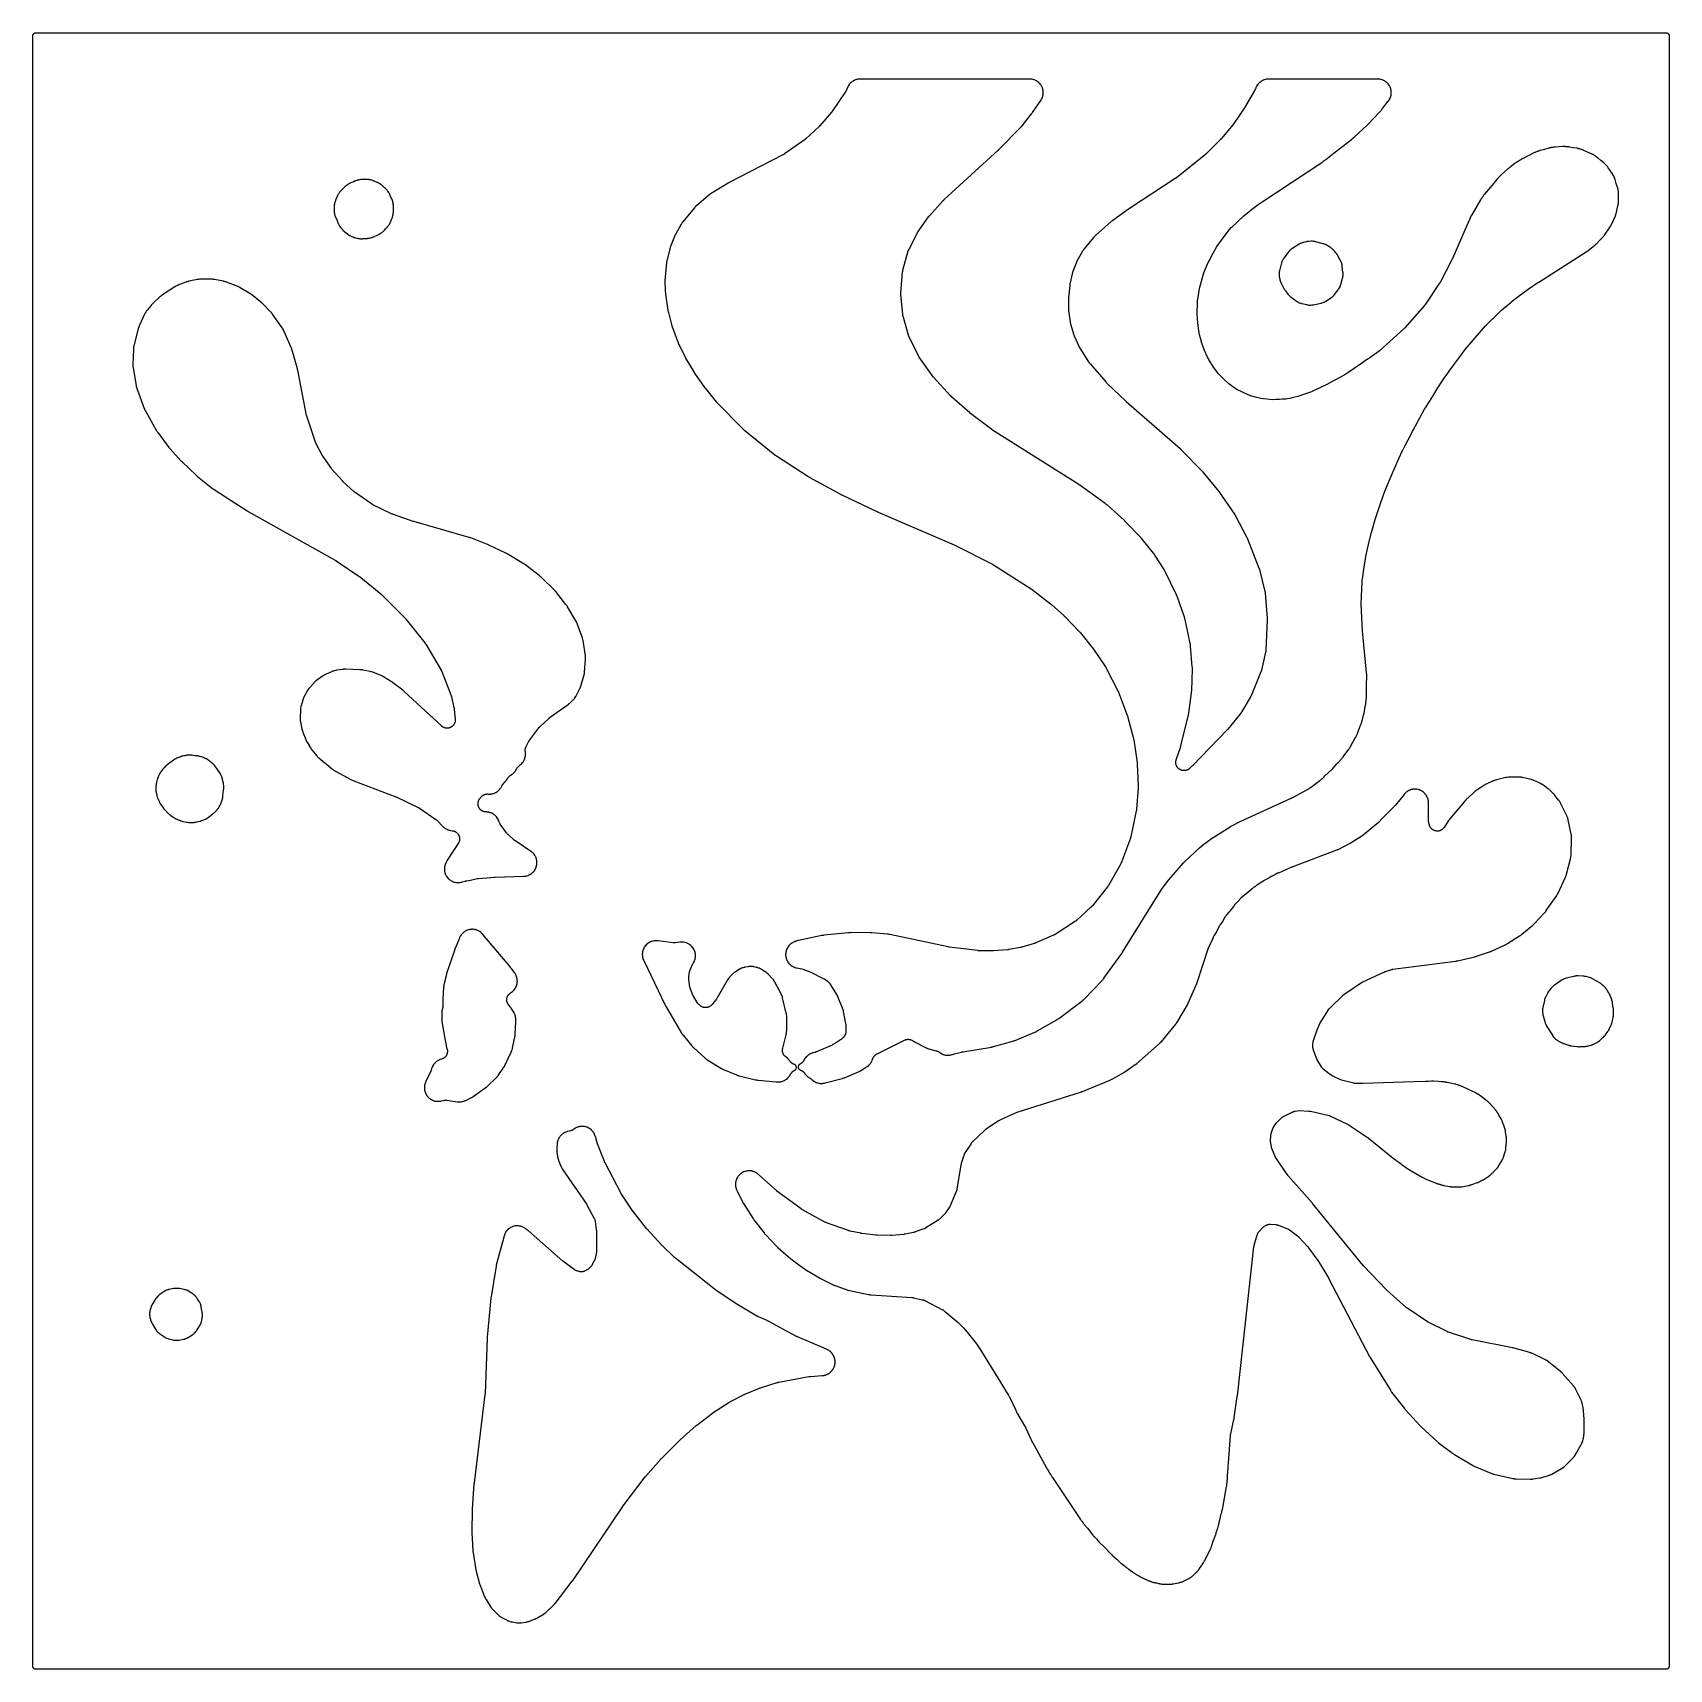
# Model space of a CAD drawing. Header units: millimetres. Extents: x 0 to 300, y 0 to 300.
import ezdxf

# ---------------------------------------------------------------- set-up
doc = ezdxf.new("R2010")
doc.units = ezdxf.units.MM
doc.layers.add('CUT', color=7, linetype='CONTINUOUS')

msp = doc.modelspace()

# ---------------------------------------------------------------- linework, layer by layer
at = {"layer": 'CUT'}
for points in [[(-0.0503, 299.5794), (-0.036, 299.6365), (-0.0162, 299.6918), (0.009, 299.745), (0.0392, 299.7954), (0.0743, 299.8427), (0.1137, 299.8863), (0.1573, 299.9257), (0.2046, 299.9608), (0.255, 299.991), (0.3082, 300.0162), (0.3635, 300.036), (0.4206, 300.0503), (0.4788, 300.0589), (0.5522, 300.0625), (1.4375, 300.0625), (298.5476, 300.0625), (299.4329, 300.0625), (299.5063, 300.0589), (299.5645, 300.0503), (299.6216, 300.036), (299.6769, 300.0162), (299.7301, 299.991), (299.7805, 299.9608), (299.8278, 299.9257), (299.8714, 299.8863), (299.9108, 299.8427), (299.9459, 299.7954), (299.9761, 299.745), (300.0013, 299.6918), (300.0211, 299.6365), (300.0354, 299.5794), (300.044, 299.5212), (300.0476, 299.4478), (300.0476, 298.5625), (300.0476, 1.4375), (300.0476, 0.5522), (300.044, 0.4788), (300.0354, 0.4206), (300.0211, 0.3635), (300.0013, 0.3082), (299.9761, 0.255), (299.9459, 0.2046), (299.9108, 0.1573), (299.8714, 0.1137), (299.8278, 0.0743), (299.7805, 0.0392), (299.7301, 0.009), (299.6769, -0.0162), (299.6216, -0.036), (299.5645, -0.0503), (299.5063, -0.0589), (299.4329, -0.0625), (298.5476, -0.0625), (1.4375, -0.0625), (0.5522, -0.0625), (0.4788, -0.0589), (0.4206, -0.0503), (0.3635, -0.036), (0.3082, -0.0162), (0.255, 0.009), (0.2046, 0.0392), (0.1573, 0.0743), (0.1137, 0.1137), (0.0743, 0.1573), (0.0392, 0.2046), (0.009, 0.255), (-0.0162, 0.3082), (-0.036, 0.3635), (-0.0503, 0.4206), (-0.0589, 0.4788), (-0.0625, 0.5522), (-0.0625, 1.4375), (-0.0625, 298.5625), (-0.0625, 299.4478), (-0.0589, 299.5212)], [(140.4554, 110.7912), (140.4183, 110.7444), (140.3861, 110.6942), (140.359, 110.641), (140.3373, 110.5854), (140.3212, 110.5279), (140.311, 110.4691), (140.3066, 110.4096), (140.3082, 110.3499), (140.3157, 110.2907), (140.329, 110.2326), (140.348, 110.176), (140.3726, 110.1216), (140.4025, 110.0699), (140.4373, 110.0215), (140.4768, 109.9767), (140.5205, 109.9361), (140.5681, 109.9), (140.619, 109.8689), (140.6727, 109.8429), (140.7136, 109.828), (140.7135, 109.8279), (140.8099, 109.7928), (140.8639, 109.7701), (140.9432, 109.732), (140.9946, 109.7042), (141.0698, 109.6586), (141.1183, 109.6258), (141.1887, 109.5731), (141.2338, 109.5358), (141.2987, 109.4765), (141.3399, 109.4349), (141.3987, 109.3695), (141.4357, 109.3242), (141.4879, 109.2534), (141.509, 109.2215), (141.5138, 109.2144), (141.5423, 109.1727), (141.5542, 109.156), (141.668, 109.0015), (141.7049, 108.9561), (141.8285, 108.8185), (141.8697, 108.777), (142.0061, 108.6521), (142.0512, 108.6148), (142.1991, 108.5038), (142.2476, 108.471), (142.4078, 108.3736), (142.4332, 108.359), (142.4379, 108.3565), (142.4482, 108.351), (142.4547, 108.3477), (142.4565, 108.3466), (142.4863, 108.331), (142.5528, 108.2943), (142.6236, 108.2509), (142.6693, 108.2198), (142.7357, 108.17), (142.7944, 108.1217), (142.8258, 108.0945), (142.9734, 107.961), (143.0194, 107.9234), (143.1703, 107.8119), (143.2197, 107.7791), (143.381, 107.683), (143.4334, 107.6552), (143.6033, 107.5756), (143.6582, 107.553), (143.8352, 107.4906), (143.8921, 107.4736), (144.0744, 107.4289), (144.1326, 107.4177), (144.3184, 107.3912), (144.3775, 107.3858), (144.565, 107.3778), (144.6244, 107.3782), (144.8118, 107.3889), (144.8708, 107.3951), (145.0588, 107.4246), (145.088, 107.4299), (145.1447, 107.4417), (145.1592, 107.4449), (145.2532, 107.4669), (145.2676, 107.4705), (148.3698, 108.2775), (148.3801, 108.2803), (148.4519, 108.3004), (148.4626, 108.3034), (148.5094, 108.3175), (148.5318, 108.3247), (148.6707, 108.3722), (148.692, 108.38), (148.7287, 108.3941), (148.7386, 108.3981), (148.8069, 108.4258), (148.8179, 108.4304), (151.4846, 109.5755), (151.4949, 109.5799), (151.5657, 109.612), (151.5763, 109.6168), (151.6223, 109.6387), (151.6443, 109.6497), (151.7799, 109.7211), (151.8006, 109.7325), (151.8361, 109.753), (151.8457, 109.7587), (151.9116, 109.7984), (151.9222, 109.805), (152.8531, 110.3928), (152.8654, 110.4007), (152.9441, 110.4532), (152.9561, 110.4614), (153.0027, 110.494), (153.0261, 110.5113), (153.1735, 110.6258), (153.2177, 110.6637), (153.3514, 110.7902), (153.3917, 110.8322), (153.5126, 110.9711), (153.5486, 111.0168), (153.6555, 111.1667), (153.6869, 111.2157), (153.7787, 111.3753), (153.8053, 111.4271), (153.8812, 111.5948), (153.9026, 111.6489), (153.9627, 111.8256), (153.9714, 111.8534), (153.973, 111.8592), (153.9871, 111.9038), (154.0149, 111.9848), (154.0499, 112.0715), (154.0761, 112.1279), (154.1199, 112.2105), (154.1518, 112.2639), (154.2039, 112.3415), (154.2412, 112.3913), (154.3011, 112.463), (154.3434, 112.5087), (154.4104, 112.5739), (154.4571, 112.6149), (154.5305, 112.6728), (154.5813, 112.7087), (154.6603, 112.7587), (154.735, 112.8007), (154.7763, 112.8225), (159.7827, 115.3031), (159.8227, 115.3217), (159.8968, 115.354), (159.9793, 115.3853), (160.0351, 115.4033), (160.1203, 115.4263), (160.1776, 115.4389), (160.2646, 115.4534), (160.3229, 115.4603), (160.4109, 115.4662), (160.4696, 115.4673), (160.5578, 115.4647), (160.6163, 115.46), (160.7038, 115.4488), (160.7616, 115.4384), (160.8475, 115.4186), (160.904, 115.4026), (160.9876, 115.3745), (161.0423, 115.3531), (161.1228, 115.3169), (161.1751, 115.2903), (161.2516, 115.2464), (161.3196, 115.2028), (161.3562, 115.1782), (161.371, 115.1676), (161.3956, 115.151), (161.5579, 115.0472), (161.5833, 115.0318), (161.6335, 115.0031), (161.6465, 114.9959), (161.7313, 114.9501), (161.7445, 114.9432), (163.7719, 113.9128), (163.7873, 113.9052), (163.8877, 113.8577), (163.9033, 113.8506), (163.9644, 113.8238), (163.9961, 113.811), (164.2042, 113.7336), (164.2366, 113.7225), (164.3003, 113.7029), (164.3167, 113.6981), (164.4238, 113.6684), (164.4404, 113.664), (165.6107, 113.3749), (165.6558, 113.3625), (165.7376, 113.3377), (165.8254, 113.3061), (165.8827, 113.282), (165.9667, 113.2414), (166.0212, 113.2115), (166.1006, 113.1625), (166.1709, 113.1138), (166.2086, 113.0862), (166.2497, 113.0545), (166.2739, 113.0368), (166.4302, 112.9281), (166.4804, 112.8968), (166.6411, 112.8072), (166.6936, 112.7811), (166.8635, 112.7071), (166.9183, 112.6863), (167.0945, 112.6292), (167.1511, 112.6139), (167.3321, 112.5743), (167.3899, 112.5645), (167.5739, 112.5427), (167.6324, 112.5387), (167.8176, 112.5349), (167.8762, 112.5366), (168.0609, 112.551), (168.1191, 112.5584), (168.3015, 112.5907), (168.3586, 112.6037), (168.5395, 112.6543), (168.5676, 112.6629), (168.6219, 112.681), (168.6357, 112.6858), (168.7174, 112.7153), (168.7414, 112.723), (168.7507, 112.7261), (168.8209, 112.7501), (168.8702, 112.7652), (168.8895, 112.7706), (168.9021, 112.774), (170.2905, 113.136), (170.3003, 113.1385), (170.3232, 113.1442), (170.333, 113.1466), (170.345, 113.1494), (170.3549, 113.1517), (170.3779, 113.1569), (170.3878, 113.1591), (170.403, 113.1623), (170.413, 113.1644), (170.4361, 113.169), (170.446, 113.171), (170.4582, 113.1733), (170.4681, 113.1751), (170.4914, 113.1793), (170.5013, 113.181), (175.7447, 114.0549), (175.7601, 114.0576), (175.8599, 114.077), (175.8753, 114.0802), (175.9999, 114.1077), (176.0152, 114.1113), (176.1139, 114.1358), (176.129, 114.1397), (179.6746, 115.119), (179.6929, 115.1244), (179.811, 115.1611), (179.8291, 115.167), (179.9758, 115.2178), (179.9937, 115.2243), (180.1093, 115.2684), (180.127, 115.2755), (183.726, 116.7819), (183.7436, 116.7895), (183.8571, 116.8414), (183.8744, 116.8496), (184.0146, 116.9192), (184.0317, 116.928), (184.1416, 116.9869), (184.1584, 116.9963), (187.7381, 119.0668), (187.7531, 119.0758), (187.8498, 119.1355), (187.8645, 119.145), (187.9837, 119.2235), (187.9982, 119.2333), (188.0912, 119.2986), (188.1054, 119.3089), (192.3361, 122.4656), (192.3459, 122.473), (192.4088, 122.522), (192.4184, 122.5297), (192.4557, 122.5599), (192.4744, 122.5758), (192.594, 122.6812), (192.612, 122.6978), (192.6467, 122.731), (192.6555, 122.7396), (192.7119, 122.7959), (192.7205, 122.8047), (196.0294, 126.2435), (196.0441, 126.2593), (196.1374, 126.3635), (196.1515, 126.3798), (196.2637, 126.5146), (196.2772, 126.5314), (196.3628, 126.6421), (196.3757, 126.6593), (199.6571, 131.2304), (199.6626, 131.2381), (199.6999, 131.2919), (199.7056, 131.3003), (199.7511, 131.3681), (199.7565, 131.3764), (199.7915, 131.4306), (199.7972, 131.4395), (206.9312, 142.9221), (206.9372, 142.9316), (206.9514, 142.9538), (206.9575, 142.9633), (206.965, 142.9748), (206.9713, 142.9841), (206.986, 143.0059), (206.9924, 143.0153), (207.0023, 143.0295), (207.0087, 143.0388), (207.024, 143.0602), (207.0306, 143.0694), (207.0387, 143.0805), (207.0454, 143.0895), (207.0612, 143.1106), (207.068, 143.1196), (208.3042, 144.7251), (210.9588, 147.803), (210.9665, 147.8119), (210.9847, 147.8324), (210.9926, 147.8412), (211.0022, 147.8518), (211.0102, 147.8605), (211.0289, 147.8806), (211.037, 147.8891), (211.0496, 147.9022), (211.0578, 147.9106), (211.077, 147.9302), (211.0853, 147.9385), (211.0955, 147.9487), (211.1039, 147.9569), (211.1237, 147.9759), (211.1322, 147.9841), (213.8863, 150.5731), (214.6924, 151.236), (215.7701, 152.065), (215.8693, 152.1413), (215.8873, 152.1551), (215.8932, 152.1597), (219.51, 154.4602), (219.5195, 154.4661), (219.5417, 154.4799), (219.5512, 154.4857), (219.5629, 154.4927), (219.5726, 154.4984), (219.5951, 154.5116), (219.6048, 154.5172), (219.6198, 154.5257), (219.6296, 154.5312), (219.6525, 154.5438), (219.6623, 154.5492), (219.6743, 154.5556), (219.6842, 154.5609), (219.7074, 154.5729), (219.7174, 154.578), (221.3615, 155.407), (230.7412, 159.6859), (230.7513, 159.6907), (230.8061, 159.7169), (230.8391, 159.7322), (230.8504, 159.7376), (230.9419, 159.7825), (230.9531, 159.7882), (231.0252, 159.8254), (231.0363, 159.8313), (233.5964, 161.2225), (233.6055, 161.2276), (233.6688, 161.2634), (233.6782, 161.2688), (233.7192, 161.293), (233.7388, 161.3051), (233.8592, 161.3826), (233.8776, 161.3949), (233.9091, 161.4168), (233.9175, 161.4228), (233.9758, 161.4649), (233.9852, 161.4718), (233.9978, 161.4813), (234.0035, 161.4846), (234.119, 161.5541), (234.1366, 161.5651), (234.2785, 161.6573), (234.2957, 161.6689), (234.4061, 161.7462), (234.4229, 161.7584), (235.9704, 162.9237), (235.9831, 162.9335), (236.0642, 162.998), (236.0765, 163.0081), (236.1761, 163.0918), (236.1882, 163.1022), (236.2658, 163.1709), (236.2776, 163.1817), (236.3888, 163.2856), (236.4161, 163.3077), (236.4322, 163.3213), (236.5621, 163.4341), (236.5777, 163.4482), (236.678, 163.5418), (236.6932, 163.5564), (236.9015, 163.765), (238.1416, 164.9243), (238.1509, 164.9331), (238.2104, 164.9912), (238.2194, 165.0002), (238.2926, 165.0747), (238.3014, 165.0839), (238.3584, 165.1444), (238.367, 165.1538), (239.0901, 165.9556), (239.3551, 166.2209), (239.3692, 166.2354), (239.4587, 166.3313), (239.4722, 166.3462), (239.5804, 166.4702), (239.5934, 166.4856), (239.6763, 166.5873), (239.6888, 166.6032), (239.7685, 166.7079), (239.985, 166.948), (239.9952, 166.9596), (240.0606, 167.0359), (240.0705, 167.0478), (240.15, 167.1457), (240.1596, 167.1578), (240.2209, 167.2374), (240.2302, 167.2498), (241.2806, 168.6883), (241.2906, 168.7025), (241.3544, 168.7954), (241.364, 168.8098), (241.4407, 168.9286), (241.4499, 168.9433), (241.5082, 169.0397), (241.5169, 169.0547), (242.5353, 170.8535), (242.5449, 170.8711), (242.6052, 170.9865), (242.6142, 171.0044), (242.685, 171.1516), (242.6934, 171.1698), (242.7458, 171.2889), (242.7471, 171.2918), (242.7557, 171.3082), (242.761, 171.3184), (242.7837, 171.3636), (242.7943, 171.3856), (242.857, 171.5239), (242.8663, 171.5455), (242.8817, 171.5831), (242.8857, 171.5934), (242.9132, 171.6645), (242.9175, 171.6761), (243.0672, 172.0889), (243.5069, 173.1847), (243.5134, 173.2018), (243.5544, 173.3137), (243.5605, 173.3311), (243.6076, 173.4731), (243.6131, 173.4905), (243.6472, 173.6048), (243.6521, 173.6224), (243.731, 173.9197), (243.7549, 173.9857), (243.7585, 173.9959), (243.7828, 174.067), (243.7864, 174.0776), (243.8015, 174.1245), (243.8083, 174.1473), (243.848, 174.2898), (243.8537, 174.312), (243.8629, 174.3505), (243.8653, 174.361), (243.8811, 174.4336), (243.8836, 174.4454), (243.9225, 174.6417), (244.0866, 175.2604), (244.0908, 175.2771), (244.1164, 175.3863), (244.1201, 175.4032), (244.1483, 175.5411), (244.1515, 175.558), (244.1708, 175.6685), (244.1735, 175.6856), (244.2956, 176.5259), (244.3801, 176.9529), (244.3824, 176.9649), (244.3961, 177.0425), (244.3981, 177.0544), (244.4054, 177.1013), (244.4087, 177.1253), (244.4267, 177.282), (244.429, 177.3061), (244.4325, 177.3534), (244.4333, 177.3655), (244.4375, 177.4443), (244.4381, 177.4564), (244.4403, 177.5223), (244.4899, 177.8639), (244.4925, 177.8841), (244.507, 178.0156), (244.5089, 178.0359), (244.5216, 178.2014), (244.5228, 178.2217), (244.5284, 178.3539), (244.5289, 178.3742), (244.549, 180.7515), (244.5825, 181.7441), (244.5828, 181.7637), (244.5829, 181.8911), (244.5826, 181.9107), (244.5776, 182.0705), (244.5766, 182.0901), (244.5684, 182.2172), (244.5669, 182.2367), (244.562, 182.2864), (244.5621, 182.293), (244.562, 182.3095), (244.56, 182.4164), (244.5594, 182.4328), (244.5532, 182.5669), (244.5522, 182.5834), (244.5443, 182.69), (244.5429, 182.7064), (244.025, 187.8037), (243.7718, 190.4049), (243.652, 192.8328), (243.5506, 195.3062), (243.594, 196.6839), (243.7253, 199.4284), (243.7551, 199.6634), (243.7874, 199.9178), (243.8281, 200.2376), (243.9565, 201.2483), (244.3834, 204.0011), (244.8713, 206.1895), (245.3771, 208.2123), (245.4203, 208.3849), (246.1401, 210.7985), (246.7183, 212.6001), (247.0145, 213.5229), (247.9168, 215.9596), (248.8484, 218.3297), (249.6012, 220.0299), (249.6478, 220.1352), (249.6527, 220.1463), (250.4737, 222.0003), (251.1252, 223.4195), (251.2554, 223.7031), (251.2832, 223.7561), (251.6167, 224.3925), (252.6907, 226.4414), (252.9851, 227.0032), (253.0767, 227.1744), (254.7118, 230.2297), (255.1875, 231.0022), (255.4777, 231.4737), (255.8243, 232.0366), (256.6041, 233.3031), (257.501, 234.7312), (258.5189, 236.352), (258.9, 236.8792), (259.2972, 237.4287), (259.7057, 237.9938), (260.5402, 239.1483), (261.4513, 240.3828), (262.6229, 241.97), (264.4456, 244.1054), (266.3528, 246.2863), (267.6457, 247.5716), (267.802, 247.727), (267.8699, 247.7946), (267.9072, 247.8316), (268.2923, 248.2045), (269.3125, 249.1924), (270.7169, 250.367), (271.0549, 250.6497), (271.2007, 250.7717), (271.3245, 250.8752), (272.3555, 251.7199), (274.191, 253.013), (275.9371, 254.2287), (276.1025, 254.3439), (284.814, 259.8533), (284.8281, 259.8625), (284.9189, 259.9235), (284.9327, 259.9331), (285.0066, 259.9859), (285.0445, 260.0129), (285.058, 260.0229), (285.1453, 260.0889), (285.1586, 260.0993), (286.3908, 261.0869), (286.4063, 261.0998), (286.5055, 261.1849), (286.5206, 261.1983), (286.6414, 261.3093), (286.6472, 261.3148), (286.6508, 261.3181), (286.6654, 261.332), (286.759, 261.424), (286.7731, 261.4384), (287.2728, 261.964), (287.8402, 262.5599), (287.8478, 262.5681), (287.9004, 262.6254), (287.9081, 262.634), (287.9418, 262.6722), (287.9577, 262.691), (287.959, 262.6926), (287.9664, 262.7013), (288.0626, 262.8199), (288.0771, 262.8386), (288.1016, 262.8713), (288.1082, 262.8803), (288.153, 262.9425), (288.1601, 262.9527), (289.2176, 264.4889), (289.2255, 264.5007), (289.2756, 264.5773), (289.2832, 264.5892), (289.3123, 264.636), (289.3266, 264.6603), (289.3441, 264.6917), (289.4158, 264.8202), (289.429, 264.8451), (289.4535, 264.8943), (289.4597, 264.907), (289.4986, 264.9898), (289.5044, 265.0027), (290.1658, 266.5018), (290.1717, 266.5156), (290.209, 266.6062), (290.2145, 266.6203), (290.2356, 266.6752), (290.2456, 266.7037), (290.3063, 266.8899), (290.3092, 266.8996), (290.3109, 266.9049), (290.3195, 266.9339), (290.3349, 266.991), (290.3387, 267.0056), (290.3619, 267.1013), (290.3653, 267.116), (290.5091, 267.7814), (290.6734, 268.5356), (290.6766, 268.5513), (290.6961, 268.6541), (290.6989, 268.67), (290.709, 268.732), (290.7133, 268.7639), (290.7356, 268.9719), (290.7382, 269.004), (290.7416, 269.0667), (290.7422, 269.0828), (290.745, 269.1874), (290.7452, 269.2035), (290.7449, 270.4982), (290.7448, 270.5119), (290.7427, 270.6008), (290.7423, 270.6145), (290.7398, 270.6679), (290.7379, 270.6952), (290.7219, 270.8698), (290.7144, 270.924), (290.6889, 271.0622), (290.6876, 271.0754), (290.6644, 271.2645), (290.6542, 271.3231), (290.6123, 271.5091), (290.605, 271.5379), (290.5895, 271.5939), (290.5853, 271.6081), (290.5571, 271.7006), (290.5526, 271.7148), (290.316, 272.4269), (290.1114, 273.1555), (290.107, 273.1701), (290.0777, 273.2652), (290.073, 273.2798), (290.0539, 273.3364), (290.0434, 273.3652), (289.9714, 273.5477), (289.946, 273.6034), (289.8557, 273.7776), (289.841, 273.8045), (289.8383, 273.809), (289.7938, 273.908), (289.7658, 273.9625), (289.6674, 274.1323), (289.6514, 274.1585), (289.6188, 274.2086), (289.6103, 274.2213), (289.554, 274.3034), (289.5452, 274.3159), (289.2134, 274.7737), (288.8671, 275.3022), (288.8593, 275.3137), (288.8081, 275.388), (288.8001, 275.3994), (288.7683, 275.4433), (288.7516, 275.4654), (288.6407, 275.6046), (288.6042, 275.6463), (288.4809, 275.7746), (288.4789, 275.7767), (288.4713, 275.7858), (288.3552, 275.9184), (288.3172, 275.9581), (288.1895, 276.0796), (288.1691, 276.0981), (288.1285, 276.1333), (288.118, 276.1422), (288.0492, 276.1991), (288.0385, 276.2078), (287.4895, 276.6416), (286.9257, 277.1293), (286.9156, 277.1378), (286.8497, 277.1923), (286.8394, 277.2006), (286.7991, 277.2325), (286.778, 277.2484), (286.6412, 277.3472), (286.5972, 277.3761), (286.4521, 277.4626), (286.4292, 277.4756), (286.4246, 277.478), (286.4092, 277.4892), (286.3875, 277.5041), (286.2462, 277.5969), (286.2009, 277.6238), (286.052, 277.7038), (286.0285, 277.7158), (285.9821, 277.7381), (285.9701, 277.7437), (285.8921, 277.7792), (285.8801, 277.7845), (285.1634, 278.0917), (284.2879, 278.5143), (284.2763, 278.5198), (284.2003, 278.5545), (284.1885, 278.5597), (284.1424, 278.5796), (284.1186, 278.5892), (283.9646, 278.6479), (283.9158, 278.6641), (283.7573, 278.7094), (283.7324, 278.7159), (283.6836, 278.7276), (283.6711, 278.7305), (283.6529, 278.7344), (283.6499, 278.7356), (283.6254, 278.7443), (283.467, 278.7965), (283.4169, 278.8106), (283.2545, 278.8489), (283.2291, 278.8543), (283.1791, 278.8638), (283.1663, 278.8661), (283.0829, 278.8801), (283.07, 278.8821), (282.4104, 278.9783), (281.7718, 279.1028), (281.7548, 279.1058), (281.6437, 279.1242), (281.6266, 279.1268), (281.5596, 279.1358), (281.5252, 279.1395), (281.3008, 279.1568), (281.2662, 279.1585), (281.1987, 279.1598), (281.1814, 279.1599), (281.1484, 279.1596), (281.1229, 279.1626), (281.106, 279.1643), (281.04, 279.1701), (281.0061, 279.1722), (280.7855, 279.1791), (280.7515, 279.1792), (280.6853, 279.1775), (280.6683, 279.1769), (280.5581, 279.171), (280.5411, 279.1698), (279.8269, 279.1113), (279.1077, 279.0836), (279.0922, 279.0828), (278.9914, 279.0764), (278.9759, 279.0752), (278.9156, 279.0697), (278.8847, 279.0661), (278.685, 279.0375), (278.6543, 279.0323), (278.5948, 279.0207), (278.5796, 279.0175), (278.5109, 279.0021), (278.4572, 278.9964), (278.4422, 278.9946), (278.3835, 278.9868), (278.3536, 278.982), (278.16, 278.9462), (278.1304, 278.94), (278.0729, 278.9263), (278.0582, 278.9226), (277.963, 278.8974), (277.9484, 278.8934), (277.1885, 278.6717), (276.4383, 278.4837), (276.4239, 278.4799), (276.3306, 278.4541), (276.3163, 278.4499), (276.2607, 278.433), (276.2324, 278.4236), (276.0503, 278.3582), (276.0226, 278.3475), (275.9689, 278.3251), (275.9552, 278.3192), (275.9084, 278.2984), (275.8986, 278.2955), (275.8847, 278.2913), (275.795, 278.2627), (275.7812, 278.2582), (275.7277, 278.2397), (275.7005, 278.2296), (275.5257, 278.1597), (275.4991, 278.1483), (275.4476, 278.1248), (275.4345, 278.1186), (275.3498, 278.0774), (275.3368, 278.0709), (274.289, 277.5293), (273.2255, 277.0233), (273.2155, 277.0184), (273.1455, 276.9835), (273.1351, 276.9781), (273.0897, 276.9544), (273.068, 276.9425), (272.9346, 276.8655), (272.9143, 276.8532), (272.8794, 276.8312), (272.87, 276.8251), (272.8054, 276.7827), (272.795, 276.7757), (272.683, 276.6986), (272.6364, 276.6734), (272.6264, 276.6679), (272.5827, 276.6432), (272.5619, 276.6309), (272.4339, 276.5516), (272.4143, 276.539), (272.3809, 276.5164), (272.3719, 276.5102), (272.31, 276.4668), (272.3, 276.4597), (271.7462, 276.0541), (271.1478, 275.6425), (271.1336, 275.6324), (271.0427, 275.5659), (271.0289, 275.5555), (270.9172, 275.4688), (270.9037, 275.4579), (270.8167, 275.3863), (270.8035, 275.375), (270.7247, 275.3062), (270.6475, 275.2497), (270.6339, 275.2394), (270.5463, 275.1713), (270.533, 275.1607), (270.4255, 275.0721), (270.4124, 275.0611), (270.3288, 274.9881), (270.3161, 274.9767), (269.7647, 274.4672), (269.2193, 273.9906), (269.2115, 273.9837), (269.1575, 273.9347), (269.1495, 273.9274), (269.1146, 273.8946), (269.0981, 273.8785), (268.9972, 273.7763), (268.982, 273.7602), (268.956, 273.7319), (268.949, 273.7241), (268.9012, 273.6701), (268.898, 273.6664), (268.7739, 273.5517), (268.7581, 273.5366), (268.6572, 273.4363), (268.642, 273.4206), (268.5202, 273.2904), (268.5055, 273.2741), (268.4123, 273.1668), (268.3982, 273.15), (267.274, 271.757), (266.1116, 270.3902), (266.1037, 270.3807), (266.0531, 270.3187), (266.0454, 270.3091), (266.0158, 270.2711), (266.001, 270.2514), (265.9077, 270.1214), (265.8937, 270.1011), (265.8673, 270.0609), (265.8606, 270.0505), (265.818, 269.9827), (265.8116, 269.9722), (265.7473, 269.8652), (265.6985, 269.8047), (265.6919, 269.7964), (265.6463, 269.7378), (265.6396, 269.729), (265.6104, 269.69), (265.5967, 269.671), (265.5137, 269.5506), (265.5012, 269.5317), (265.4802, 269.4987), (265.4746, 269.4897), (265.4363, 269.4271), (265.4302, 269.4168), (263.814, 266.6488), (263.8054, 266.6337), (263.7512, 266.5344), (263.7431, 266.519), (263.6788, 266.3924), (263.6711, 266.3768), (263.6228, 266.2745), (263.6156, 266.2587), (263.6063, 266.2375), (260.2968, 258.6732), (260.2943, 258.6674), (260.2882, 258.6538), (260.2856, 258.648), (260.2794, 258.6344), (260.2762, 258.6273), (260.2684, 258.6106), (260.2651, 258.6035), (260.2599, 258.5926), (260.2565, 258.5856), (260.2486, 258.5693), (260.2452, 258.5623), (260.2433, 258.5586), (260.2391, 258.5503), (260.2293, 258.531), (260.2251, 258.5228), (258.0079, 254.2834), (258.002, 254.2722), (257.988, 254.2463), (257.9819, 254.2353), (257.9744, 254.222), (257.9682, 254.2111), (257.9536, 254.1857), (257.9472, 254.1748), (257.9373, 254.1582), (257.9308, 254.1475), (257.9154, 254.1225), (257.9087, 254.1118), (257.9005, 254.0989), (257.8937, 254.0883), (257.8776, 254.0637), (257.8707, 254.0533), (255.3198, 250.2738), (255.3119, 250.2624), (255.2934, 250.2359), (255.2854, 250.2246), (255.2755, 250.2108), (255.2674, 250.1997), (255.2481, 250.1737), (255.2397, 250.1627), (255.2267, 250.1458), (255.2182, 250.1349), (255.1981, 250.1096), (255.1894, 250.0988), (255.1787, 250.0857), (255.1699, 250.0751), (255.149, 250.0504), (255.14, 250.0399), (251.5805, 245.9554), (251.5672, 245.9407), (251.5579, 245.9304), (251.5463, 245.918), (251.5368, 245.9079), (251.5144, 245.8845), (251.5047, 245.8745), (251.4897, 245.8593), (251.4799, 245.8495), (251.4568, 245.8267), (251.4468, 245.8171), (251.4345, 245.8054), (251.4244, 245.7959), (251.4006, 245.7739), (251.3903, 245.7645), (246.8987, 241.7407), (246.4492, 241.3718), (245.4002, 240.6423), (245.1542, 240.4712), (244.7274, 240.1745), (243.6257, 239.4084), (242.2842, 238.4996), (240.7265, 237.4444), (239.7685, 236.9018), (237.5854, 235.7188), (237.4758, 235.6661), (236.7422, 235.3139), (236.725, 235.3057), (235.7006, 234.8138), (235.3065, 234.6351), (234.4231, 234.2346), (233.1757, 233.7591), (231.954, 233.3385), (230.8319, 233.0765), (230.6968, 233.0514), (229.7417, 232.8741), (229.5431, 232.861), (229.4416, 232.8544), (229.1406, 232.8346), (228.5603, 232.7965), (227.9278, 232.7813), (227.2834, 232.7659), (226.2268, 232.8487), (225.6401, 232.924), (225.1701, 232.9844), (224.1728, 233.2175), (223.5022, 233.4107), (223.2632, 233.4796), (222.0071, 234.0209), (221.7884, 234.1288), (220.7667, 234.6328), (219.9878, 235.1459), (219.2616, 235.6777), (218.277, 236.5964), (217.3185, 237.5794), (216.8739, 238.152), (216.4723, 238.7467), (216.015, 239.424), (216.0107, 239.4318), (216.0025, 239.4464), (215.9553, 239.531), (215.3693, 240.5802), (214.8082, 241.8161), (214.3421, 243.1062), (214.089, 244.0288), (213.911, 244.6779), (213.7514, 245.4253), (213.7063, 245.8128), (213.5776, 246.9171), (213.5253, 247.5806), (213.5242, 247.5948), (213.5152, 247.7089), (213.4641, 248.3577), (213.5421, 250.8259), (213.5427, 250.8403), (213.5443, 250.8739), (213.5451, 250.8882), (213.5462, 250.9055), (213.5472, 250.9198), (213.5499, 250.953), (213.5511, 250.9673), (213.5532, 250.9892), (213.5547, 251.0035), (213.5584, 251.0367), (213.5601, 251.0509), (213.5623, 251.0683), (213.5643, 251.0825), (213.569, 251.1155), (213.5703, 251.1237), (213.8962, 253.1515), (213.8982, 253.1636), (213.9011, 253.18), (213.9039, 253.1947), (213.9068, 253.2087), (213.9136, 253.2412), (213.9166, 253.2552), (213.9215, 253.2765), (213.9247, 253.2904), (213.9326, 253.3228), (213.936, 253.3366), (213.9404, 253.3534), (213.9441, 253.3672), (213.953, 253.3993), (213.9569, 253.413), (214.7248, 256.0259), (215.1471, 257.0949), (215.5118, 257.9306), (215.6455, 258.237), (216.3921, 259.6534), (217.0775, 260.8738), (219.1301, 263.6943), (219.7197, 264.3149), (219.8247, 264.4254), (222.0454, 266.5127), (222.9864, 267.2834), (223.4369, 267.6523), (224.153, 268.1742), (224.6684, 268.5499), (224.6859, 268.5626), (225.1918, 268.9313), (236.3244, 276.285), (236.3333, 276.2909), (236.3948, 276.3332), (236.4042, 276.3398), (236.4799, 276.3938), (236.489, 276.4005), (236.5479, 276.4444), (236.5575, 276.4516), (236.6674, 276.5369), (236.7857, 276.6138), (236.7975, 276.6217), (236.874, 276.6741), (236.8857, 276.6823), (236.9801, 276.7504), (236.9916, 276.7589), (237.0655, 276.8148), (237.0767, 276.8236), (238.6217, 278.0526), (241.7866, 280.5073), (241.7961, 280.5148), (241.8577, 280.5646), (241.8671, 280.5724), (241.9431, 280.6365), (241.9524, 280.6444), (242.0119, 280.6967), (242.021, 280.7048), (242.4561, 281.1029), (242.564, 281.1887), (242.5776, 281.1999), (242.6651, 281.2738), (242.6784, 281.2854), (242.7855, 281.3813), (242.7984, 281.3933), (242.8814, 281.4722), (242.894, 281.4845), (243.0972, 281.6894), (244.5732, 283.0395), (244.5804, 283.0462), (244.6301, 283.0933), (244.6377, 283.1006), (244.6987, 283.1603), (244.706, 283.1676), (244.7534, 283.2156), (244.7611, 283.2236), (246.9203, 285.4945), (246.93, 285.5049), (246.9918, 285.573), (247.0011, 285.5836), (247.0767, 285.6709), (247.0858, 285.6817), (247.1443, 285.7527), (247.1531, 285.7637), (247.2175, 285.8457), (247.2732, 285.9053), (247.2856, 285.919), (247.3846, 286.032), (247.3966, 286.046), (247.4727, 286.1385), (247.4842, 286.1529), (248.5223, 287.4947), (248.531, 287.5063), (248.587, 287.5824), (248.5955, 287.5942), (248.628, 287.6408), (248.6441, 287.665), (248.7433, 287.8227), (248.7718, 287.8733), (248.8542, 288.0376), (248.8777, 288.0908), (248.9437, 288.2623), (248.962, 288.3175), (249.0111, 288.4946), (249.0239, 288.5513), (249.0557, 288.7323), (249.063, 288.79), (249.0771, 288.9732), (249.0788, 289.0313), (249.0751, 289.2151), (249.0711, 289.2731), (249.0497, 289.4556), (249.0401, 289.513), (249.0011, 289.6926), (248.986, 289.7487), (248.9298, 289.9237), (248.9094, 289.9781), (248.8365, 290.1468), (248.8109, 290.199), (248.722, 290.3599), (248.6915, 290.4094), (248.5875, 290.5609), (248.5523, 290.6072), (248.4341, 290.7479), (248.3946, 290.7906), (248.2634, 290.9192), (248.2199, 290.9578), (248.0769, 291.0732), (248.0299, 291.1074), (247.8763, 291.2084), (247.8262, 291.2379), (247.6636, 291.3236), (247.6109, 291.3481), (247.4408, 291.4176), (247.386, 291.4369), (247.2099, 291.4896), (247.1535, 291.5036), (246.9731, 291.539), (246.9156, 291.5474), (246.7301, 291.5654), (246.7011, 291.5675), (246.6444, 291.5703), (246.6299, 291.5708), (246.5355, 291.5731), (246.5209, 291.5733), (246.5118, 291.5733), (226.6366, 291.5733), (226.6221, 291.5731), (226.5275, 291.5708), (226.513, 291.5703), (226.4562, 291.5675), (226.4272, 291.5654), (226.2416, 291.5474), (226.184, 291.5389), (226.0036, 291.5035), (225.9471, 291.4895), (225.7709, 291.4367), (225.716, 291.4173), (225.5458, 291.3478), (225.493, 291.3232), (225.3303, 291.2374), (225.2802, 291.2078), (225.1266, 291.1067), (225.0796, 291.0724), (224.9365, 290.9569), (224.893, 290.9182), (224.7617, 290.7894), (224.7222, 290.7467), (224.6041, 290.6057), (224.5689, 290.5594), (224.4649, 290.4076), (224.4344, 290.3581), (224.3456, 290.197), (224.32, 290.1448), (224.2462, 289.9735), (224.2354, 289.9465), (224.2169, 289.8971), (224.2099, 289.8786), (224.2018, 289.8579), (224.1873, 289.8219), (224.16, 289.761), (224.1218, 289.6835), (224.0875, 289.6205), (224.0643, 289.5816), (224.0501, 289.5585), (224.0103, 289.4962), (224.0048, 289.4875), (223.9641, 289.4212), (223.9591, 289.4129), (223.9274, 289.3594), (223.9223, 289.3506), (222.1635, 286.2618), (222.1586, 286.2532), (222.1469, 286.2332), (222.1418, 286.2247), (222.1356, 286.2143), (222.1305, 286.2058), (222.1183, 286.1861), (222.1131, 286.1776), (222.105, 286.1647), (222.0996, 286.1563), (222.0871, 286.1368), (222.0816, 286.1285), (222.075, 286.1184), (222.0695, 286.1102), (222.0565, 286.091), (222.0509, 286.0828), (220.194, 283.4024), (220.1879, 283.3937), (220.1735, 283.3734), (220.1673, 283.3647), (220.1596, 283.3542), (220.1533, 283.3456), (220.1384, 283.3257), (220.132, 283.3172), (220.122, 283.3042), (220.1155, 283.2957), (220.1002, 283.2762), (220.0935, 283.2678), (220.0854, 283.2577), (220.0787, 283.2494), (220.0628, 283.2302), (220.056, 283.222), (217.847, 280.6025), (217.8407, 280.5951), (217.8259, 280.5779), (217.8195, 280.5705), (217.8116, 280.5616), (217.8052, 280.5544), (217.79, 280.5375), (217.7834, 280.5303), (217.7733, 280.5192), (217.7666, 280.5121), (217.7511, 280.4956), (217.7444, 280.4885), (217.7361, 280.4799), (217.7294, 280.473), (217.7135, 280.4568), (217.7066, 280.4499), (215.1571, 277.9089), (215.1488, 277.9008), (215.1293, 277.8818), (215.1209, 277.8738), (215.1106, 277.864), (215.102, 277.8561), (215.0821, 277.8376), (215.0735, 277.8298), (215.0601, 277.8178), (215.0514, 277.8101), (215.031, 277.7922), (215.0221, 277.7846), (215.0113, 277.7754), (215.0024, 277.7679), (214.9815, 277.7505), (214.9725, 277.7431), (209.6623, 273.4472), (209.6532, 273.4399), (209.6318, 273.4231), (209.6226, 273.4159), (209.6113, 273.4073), (209.602, 273.4002), (209.5802, 273.3839), (209.5708, 273.377), (209.5562, 273.3665), (209.5468, 273.3597), (209.5245, 273.344), (209.515, 273.3373), (209.5032, 273.3292), (209.4936, 273.3227), (209.471, 273.3075), (209.4612, 273.3011), (201.0494, 267.8317), (201.0438, 267.8281), (201.0052, 267.8023), (200.9992, 267.7983), (200.9514, 267.7656), (200.9456, 267.7616), (200.9082, 267.7354), (200.9021, 267.731), (198.0127, 265.6517), (198.0006, 265.6428), (197.923, 265.5839), (197.9112, 265.5747), (197.8156, 265.4984), (197.804, 265.4889), (197.7294, 265.4263), (197.7181, 265.4165), (194.8253, 262.8601), (194.8171, 262.8527), (194.7603, 262.8007), (194.7519, 262.7928), (194.7153, 262.758), (194.698, 262.7408), (194.5925, 262.6318), (194.5766, 262.6146), (194.5495, 262.5844), (194.5422, 262.5761), (194.4925, 262.5184), (194.4845, 262.5089), (192.743, 260.4028), (192.7359, 260.3941), (192.6868, 260.3324), (192.6795, 260.3231), (192.6481, 260.282), (192.6334, 260.2619), (192.5443, 260.1347), (192.531, 260.1147), (192.5085, 260.0798), (192.5025, 260.0702), (192.4616, 260.0038), (192.4551, 259.993), (191.6255, 258.5805), (191.6199, 258.5708), (191.5816, 258.5027), (191.576, 258.4925), (191.5517, 258.4474), (191.5405, 258.4254), (191.4733, 258.2869), (191.4633, 258.2653), (191.4468, 258.2276), (191.4425, 258.2173), (191.4128, 258.1459), (191.4081, 258.1343), (190.6806, 256.2728), (190.6768, 256.2629), (190.6511, 256.1936), (190.6473, 256.1832), (190.6313, 256.1374), (190.624, 256.1152), (190.5813, 255.9759), (190.5751, 255.9543), (190.5651, 255.9166), (190.5625, 255.9063), (190.5449, 255.8353), (190.5422, 255.8237), (190.1727, 254.1919), (190.1688, 254.1734), (190.1456, 254.0536), (190.1424, 254.0351), (190.118, 253.8839), (190.1153, 253.8653), (190.0996, 253.7443), (190.0975, 253.7256), (189.8774, 251.4715), (189.8759, 251.4542), (189.8682, 251.3417), (189.8673, 251.3244), (189.8617, 251.183), (189.8613, 251.1656), (189.8601, 251.0529), (189.8601, 251.0355), (189.894, 249.1904), (189.8947, 249.1713), (189.9009, 249.0473), (189.9021, 249.0282), (189.9149, 248.873), (189.9168, 248.854), (189.9309, 248.7307), (189.9334, 248.7117), (190.184, 247.0033), (190.1874, 246.9828), (190.2116, 246.8502), (190.2157, 246.8298), (190.2517, 246.6646), (190.2565, 246.6444), (190.2898, 246.5137), (190.2953, 246.4937), (190.7765, 244.8453), (190.7826, 244.8256), (190.8244, 244.6986), (190.8312, 244.6792), (190.8892, 244.5218), (190.8966, 244.5026), (190.9471, 244.3788), (190.9551, 244.3598), (191.6862, 242.7281), (191.6956, 242.7081), (191.7591, 242.5794), (191.7692, 242.5598), (191.8547, 242.4014), (191.8656, 242.3821), (191.9383, 242.2584), (191.9499, 242.2396), (193.575, 239.6958), (193.5869, 239.6779), (193.6665, 239.5625), (193.6791, 239.545), (193.7842, 239.4041), (193.7974, 239.387), (193.8851, 239.2777), (193.8989, 239.2611), (196.6967, 236.0212), (196.7066, 236.01), (196.7716, 235.9383), (196.7818, 235.9274), (196.8657, 235.8395), (196.8761, 235.8289), (196.9446, 235.7605), (196.9553, 235.7501), (200.3353, 232.5428), (200.3395, 232.5388), (200.3694, 232.511), (200.374, 232.5067), (200.4116, 232.4725), (200.4162, 232.4683), (200.4462, 232.4416), (200.4511, 232.4372), (210.3575, 223.7895), (210.3646, 223.7832), (210.381, 223.7686), (210.388, 223.7623), (210.3965, 223.7546), (210.4034, 223.7482), (210.4195, 223.7332), (210.4264, 223.7268), (210.4369, 223.7168), (210.4437, 223.7103), (210.4595, 223.695), (210.4662, 223.6884), (210.4744, 223.6803), (210.4811, 223.6736), (210.4965, 223.658), (210.5031, 223.6513), (214.4552, 219.5708), (214.4603, 219.5655), (214.472, 219.5532), (214.477, 219.5479), (214.4888, 219.5353), (214.4949, 219.5287), (214.5092, 219.5132), (214.5153, 219.5065), (214.5246, 219.4962), (214.5305, 219.4895), (214.5443, 219.4739), (214.5501, 219.4672), (214.5533, 219.4636), (214.5602, 219.4555), (214.5762, 219.4365), (214.5831, 219.4283), (217.4561, 215.9448), (217.4628, 215.9366), (217.4782, 215.9174), (217.4848, 215.9092), (217.4927, 215.8992), (217.4991, 215.8909), (217.514, 215.8715), (217.5203, 215.8631), (217.53, 215.8502), (217.5363, 215.8417), (217.5507, 215.8219), (217.5569, 215.8134), (217.5643, 215.803), (217.5704, 215.7944), (217.5844, 215.7743), (217.5903, 215.7656), (220.2923, 211.7836), (220.2991, 211.7735), (220.3147, 211.7499), (220.3213, 211.7397), (220.3293, 211.7272), (220.3357, 211.717), (220.3507, 211.6929), (220.357, 211.6826), (220.3666, 211.6666), (220.3728, 211.6561), (220.3871, 211.6317), (220.3932, 211.6212), (220.4005, 211.6083), (220.4064, 211.5977), (220.42, 211.5729), (220.4257, 211.5622), (222.5945, 207.4797), (222.6005, 207.4682), (222.6143, 207.4413), (222.6201, 207.4297), (222.6271, 207.4156), (222.6328, 207.4039), (222.6458, 207.3766), (222.6513, 207.3649), (222.6596, 207.3468), (222.665, 207.335), (222.6772, 207.3073), (222.6823, 207.2955), (222.6885, 207.2809), (222.6935, 207.269), (222.7049, 207.241), (222.7097, 207.229), (224.7977, 201.896), (224.8028, 201.8827), (224.8145, 201.8515), (224.8194, 201.8381), (224.8252, 201.8216), (224.8299, 201.8082), (224.8405, 201.7766), (224.845, 201.763), (224.8517, 201.7421), (224.8559, 201.7285), (224.8656, 201.6966), (224.8696, 201.6829), (224.8744, 201.6662), (224.8782, 201.6524), (224.8868, 201.6203), (224.8904, 201.6065), (225.9064, 197.565), (225.9087, 197.5557), (225.9122, 197.5412), (225.9174, 197.5179), (225.9247, 197.4836), (225.9305, 197.4541), (225.9348, 197.43), (225.9369, 197.4176), (225.9378, 197.4122), (225.9419, 197.384), (225.9502, 197.3207), (225.9544, 197.283), (225.9556, 197.2684), (225.9564, 197.2589), (226.3105, 192.7103), (226.3114, 192.6968), (226.3134, 192.6653), (226.3141, 192.6518), (226.3149, 192.6353), (226.3155, 192.6218), (226.3165, 192.5903), (226.3168, 192.5768), (226.3172, 192.556), (226.3173, 192.5425), (226.3174, 192.511), (226.3173, 192.4975), (226.3171, 192.481), (226.3169, 192.4675), (226.316, 192.436), (226.3155, 192.4225), (226.0771, 186.8091), (226.0766, 186.7986), (226.0758, 186.7824), (226.0725, 186.7405), (226.0654, 186.6701), (226.0617, 186.6387), (226.0614, 186.6371), (226.0566, 186.6059), (226.0446, 186.5362), (226.0365, 186.4949), (226.0329, 186.479), (226.0306, 186.4688), (225.2523, 183.1339), (225.2502, 183.1251), (225.2468, 183.1113), (225.2412, 183.0893), (225.2324, 183.057), (225.2245, 183.0296), (225.2177, 183.0072), (225.2142, 182.9959), (225.2126, 182.9908), (225.2039, 182.9651), (225.1837, 182.9078), (225.1709, 182.874), (225.1658, 182.861), (225.1624, 182.8527), (223.3571, 178.4583), (223.3508, 178.4433), (223.3358, 178.4085), (223.3292, 178.3937), (223.321, 178.3757), (223.3142, 178.3609), (223.2979, 178.3267), (223.2908, 178.3121), (223.2797, 178.2898), (223.2723, 178.2753), (223.2548, 178.2417), (223.2472, 178.2274), (223.2377, 178.21), (223.2298, 178.1958), (223.2111, 178.1628), (223.203, 178.1488), (221.6671, 175.5524), (221.6586, 175.5383), (221.6385, 175.5057), (221.6298, 175.4918), (221.619, 175.475), (221.61, 175.4612), (221.5887, 175.4294), (221.5795, 175.4158), (221.5651, 175.3951), (221.5556, 175.3817), (221.5332, 175.3507), (221.5235, 175.3374), (221.5114, 175.3214), (221.5015, 175.3084), (221.4779, 175.2782), (221.4677, 175.2653), (219.1235, 172.3671), (219.1171, 172.3592), (219.102, 172.341), (219.0955, 172.3332), (219.0875, 172.3238), (219.0809, 172.3161), (219.0654, 172.2982), (219.0587, 172.2906), (219.0483, 172.2789), (219.0416, 172.2713), (219.0257, 172.2538), (219.0188, 172.2463), (219.0104, 172.2372), (219.0035, 172.2298), (218.9872, 172.2127), (218.9802, 172.2054), (212.6041, 165.633), (212.6006, 165.6294), (212.5925, 165.6212), (212.5891, 165.6176), (212.5808, 165.6093), (212.5765, 165.605), (212.5663, 165.5949), (212.5619, 165.5905), (212.5552, 165.5839), (212.5509, 165.5797), (212.5407, 165.5699), (212.5369, 165.5662), (212.5284, 165.5581), (212.5164, 165.5469), (212.5111, 165.5419), (212.0843, 165.1472), (212.0524, 165.1191), (211.9904, 165.0672), (211.92, 165.0139), (211.8715, 164.9807), (211.7962, 164.9346), (211.7447, 164.9064), (211.6653, 164.8678), (211.6112, 164.8448), (211.5284, 164.8142), (211.4724, 164.7966), (211.387, 164.7742), (211.3295, 164.7622), (211.2423, 164.7483), (211.1839, 164.742), (211.0957, 164.7367), (211.037, 164.7361), (210.9488, 164.7395), (210.8902, 164.7447), (210.8028, 164.7567), (210.745, 164.7676), (210.6592, 164.7881), (210.6028, 164.8046), (210.5194, 164.8334), (210.4648, 164.8554), (210.3846, 164.8923), (210.3325, 164.9194), (210.2563, 164.964), (210.2071, 164.9961), (210.1357, 165.0479), (210.0899, 165.0847), (210.0238, 165.1433), (209.9818, 165.1844), (209.9219, 165.2492), (209.8841, 165.2942), (209.8307, 165.3645), (209.7976, 165.413), (209.7514, 165.4883), (209.7231, 165.5398), (209.6845, 165.6192), (209.6614, 165.6732), (209.6308, 165.756), (209.6131, 165.812), (209.5907, 165.8974), (209.5786, 165.9549), (209.5647, 166.0421), (209.5583, 166.1005), (209.553, 166.1886), (209.5524, 166.2474), (209.5557, 166.3356), (209.5609, 166.3941), (209.5728, 166.4816), (209.5837, 166.5394), (209.6042, 166.6252), (209.6268, 166.7029), (209.6402, 166.7449), (210.4069, 168.9656), (210.4112, 168.9786), (210.4383, 169.0634), (210.4424, 169.0765), (210.474, 169.1838), (210.4777, 169.197), (210.501, 169.2831), (210.5044, 169.2963), (211.7821, 174.4936), (211.7855, 174.5085), (211.8068, 174.6056), (211.8099, 174.6206), (211.8334, 174.7431), (211.8361, 174.7582), (211.8524, 174.8563), (211.8547, 174.8714), (212.4345, 179.0139), (212.4365, 179.0298), (212.4482, 179.1333), (212.4498, 179.1493), (212.4609, 179.2796), (212.4621, 179.2956), (212.4682, 179.3996), (212.469, 179.4156), (212.596, 183.3651), (212.5963, 183.3824), (212.5967, 183.4949), (212.5965, 183.5122), (212.5929, 183.6534), (212.5922, 183.6707), (212.5861, 183.783), (212.5849, 183.8003), (212.2692, 187.5839), (212.2673, 187.6031), (212.253, 187.727), (212.2505, 187.7461), (212.2275, 187.9009), (212.2244, 187.9199), (212.2021, 188.0427), (212.1984, 188.0615), (211.2619, 192.4282), (211.2577, 192.4463), (211.2288, 192.5633), (211.2241, 192.5812), (211.1833, 192.7269), (211.178, 192.7447), (211.1419, 192.8597), (211.1361, 192.8773), (209.8565, 196.5536), (209.8506, 196.5697), (209.8109, 196.674), (209.8046, 196.69), (209.7511, 196.8194), (209.7443, 196.8351), (209.6987, 196.937), (209.6915, 196.9526), (207.6275, 201.2317), (207.6194, 201.2478), (207.5652, 201.352), (207.5566, 201.368), (207.4847, 201.4966), (207.4757, 201.5123), (207.4153, 201.613), (207.4058, 201.6284), (205.7138, 204.2686), (205.7052, 204.2817), (205.6479, 204.3661), (205.6389, 204.379), (205.5643, 204.4831), (205.555, 204.4957), (205.4934, 204.577), (205.4837, 204.5894), (203.3882, 207.2097), (203.3795, 207.2204), (203.3221, 207.2889), (203.3131, 207.2993), (203.2391, 207.3837), (203.2299, 207.3939), (203.1694, 207.4597), (203.16, 207.4697), (200.2911, 210.4506), (200.2836, 210.4582), (200.231, 210.511), (200.2228, 210.5191), (200.1559, 210.5836), (200.1477, 210.5914), (200.0939, 210.6414), (200.0849, 210.6495), (196.9424, 213.4541), (196.9304, 213.4645), (196.8518, 213.531), (196.8396, 213.5411), (196.7387, 213.622), (196.7262, 213.6317), (196.6442, 213.694), (196.6314, 213.7034), (191.9563, 217.0619), (191.9495, 217.0668), (191.9015, 217.1002), (191.8941, 217.1053), (191.8337, 217.1461), (191.8263, 217.151), (191.7781, 217.1825), (191.7702, 217.1876), (175.9611, 227.1749), (175.9532, 227.1799), (175.9348, 227.1918), (175.927, 227.1969), (175.9175, 227.2032), (175.9097, 227.2084), (175.8916, 227.2207), (175.8839, 227.2259), (175.872, 227.2342), (175.8643, 227.2395), (175.8465, 227.2521), (175.8389, 227.2576), (175.8296, 227.2643), (175.822, 227.2698), (175.8045, 227.2828), (175.7969, 227.2884), (171.9071, 230.225), (171.9014, 230.2293), (171.8882, 230.2395), (171.8825, 230.2438), (171.8693, 230.2542), (171.8623, 230.2597), (171.8461, 230.2725), (171.8392, 230.2781), (171.8287, 230.2866), (171.822, 230.2922), (171.8063, 230.3052), (171.7996, 230.3108), (171.7959, 230.3139), (171.788, 230.3206), (171.7696, 230.3365), (171.7618, 230.3434), (168.4379, 233.2869), (168.4294, 233.2946), (168.4095, 233.3126), (168.4011, 233.3204), (168.3909, 233.3299), (168.3826, 233.3377), (168.3633, 233.3561), (168.3551, 233.3641), (168.3426, 233.3764), (168.3344, 233.3845), (168.3156, 233.4034), (168.3076, 233.4116), (168.2979, 233.4216), (168.29, 233.4299), (168.2716, 233.4493), (168.2638, 233.4577), (165.1124, 236.88), (165.1024, 236.891), (165.0794, 236.9169), (165.0696, 236.9281), (165.0577, 236.9418), (165.0481, 236.9531), (165.0259, 236.9798), (165.0165, 236.9913), (165.0022, 237.0091), (164.9929, 237.0207), (164.9716, 237.0481), (164.9626, 237.0599), (164.9517, 237.0744), (164.9428, 237.0863), (164.9224, 237.1144), (164.9138, 237.1265), (162.5063, 240.556), (162.5023, 240.5618), (162.4928, 240.5756), (162.4887, 240.5815), (162.4877, 240.5829), (162.4724, 240.6064), (162.4373, 240.6616), (162.4255, 240.6809), (162.4088, 240.7104), (162.3701, 240.7822), (162.354, 240.8135), (160.6554, 244.2793), (160.651, 244.2884), (160.6444, 244.3023), (160.628, 244.3387), (160.6019, 244.4003), (160.5908, 244.428), (160.5902, 244.4296), (160.5799, 244.4576), (160.5579, 244.521), (160.5457, 244.5589), (160.5413, 244.5737), (160.5385, 244.5832), (159.5364, 248.0871), (159.5335, 248.0972), (159.5292, 248.1129), (159.5191, 248.1538), (159.5036, 248.2231), (159.4973, 248.254), (159.4969, 248.2557), (159.4917, 248.2868), (159.4811, 248.357), (159.4758, 248.3988), (159.4741, 248.415), (159.4731, 248.4255), (159.1469, 251.9877), (159.1461, 251.9973), (159.1446, 252.0155), (159.1429, 252.0414), (159.1412, 252.0736), (159.1402, 252.1026), (159.1397, 252.1283), (159.1395, 252.1411), (159.1395, 252.1467), (159.1398, 252.1758), (159.1416, 252.241), (159.1434, 252.2797), (159.1445, 252.2946), (159.1452, 252.3043), (159.4603, 256.1934), (159.4612, 256.2041), (159.4628, 256.2208), (159.4678, 256.2637), (159.478, 256.3358), (159.4832, 256.3678), (159.4835, 256.3695), (159.4897, 256.4013), (159.5051, 256.4724), (159.5153, 256.5144), (159.5196, 256.5306), (159.5224, 256.541), (160.503, 260.0439), (160.5061, 260.0545), (160.5109, 260.0709), (160.5243, 260.113), (160.5487, 260.1833), (160.5602, 260.2144), (160.5608, 260.216), (160.5734, 260.2467), (160.6029, 260.315), (160.6215, 260.3551), (160.629, 260.3704), (160.6339, 260.3803), (162.157, 263.3834), (162.1602, 263.3896), (162.1677, 263.4042), (162.1709, 263.4104), (162.1717, 263.4119), (162.1849, 263.4361), (162.2165, 263.4919), (162.2278, 263.511), (162.2455, 263.5391), (162.2897, 263.6058), (162.3092, 263.6342), (164.2167, 266.2911), (164.2241, 266.3013), (164.2416, 266.325), (164.2492, 266.3351), (164.2584, 266.3472), (164.2661, 266.3571), (164.2841, 266.3802), (164.2919, 266.39), (164.3041, 266.405), (164.312, 266.4148), (164.3308, 266.4373), (164.3388, 266.447), (164.3488, 266.4586), (164.357, 266.4681), (164.3764, 266.4902), (164.3847, 266.4995), (166.921, 269.3085), (166.9283, 269.3165), (166.9455, 269.335), (166.9529, 269.3429), (166.962, 269.3525), (166.9695, 269.3603), (166.9871, 269.3784), (166.9946, 269.3862), (167.0064, 269.398), (167.0141, 269.4056), (167.0321, 269.4233), (167.0399, 269.4309), (167.0494, 269.44), (167.0573, 269.4474), (167.0757, 269.4647), (167.0837, 269.472), (176.973, 278.5045), (176.979, 278.5101), (177.0207, 278.5492), (177.027, 278.5552), (177.0782, 278.6047), (177.0843, 278.6107), (177.1242, 278.6504), (177.1307, 278.6569), (181.1258, 282.756), (181.1354, 282.766), (181.1966, 282.8317), (181.2059, 282.842), (181.2808, 282.9262), (181.2898, 282.9367), (181.3479, 283.0052), (181.3567, 283.0158), (183.1105, 285.1827), (183.1183, 285.1925), (183.1679, 285.2565), (183.1755, 285.2664), (183.2362, 285.3481), (183.2435, 285.3582), (183.2905, 285.4243), (183.2976, 285.4345), (184.7809, 287.6153), (184.789, 287.6277), (184.8411, 287.7084), (184.8489, 287.7209), (184.879, 287.7702), (184.8938, 287.7958), (184.9844, 287.9622), (185.0101, 288.0154), (185.0829, 288.1875), (185.1032, 288.243), (185.1587, 288.4214), (185.1735, 288.4786), (185.2111, 288.6617), (185.2202, 288.7201), (185.2397, 288.9059), (185.243, 288.9649), (185.2441, 289.1518), (185.2415, 289.2108), (185.2243, 289.3969), (185.2159, 289.4554), (185.1804, 289.6388), (185.1663, 289.6963), (185.113, 289.8753), (185.0933, 289.9311), (185.0226, 290.104), (184.9975, 290.1576), (184.9101, 290.3227), (184.88, 290.3735), (184.7767, 290.5293), (184.7417, 290.5769), (184.6236, 290.7217), (184.5841, 290.7656), (184.4523, 290.8982), (184.4087, 290.938), (184.2645, 291.0569), (184.2171, 291.0922), (184.062, 291.1964), (184.0114, 291.2269), (183.8467, 291.3153), (183.7934, 291.3406), (183.6208, 291.4124), (183.5652, 291.4324), (183.3865, 291.4868), (183.3291, 291.5012), (183.1459, 291.5378), (183.0874, 291.5465), (182.8989, 291.5652), (182.8694, 291.5673), (182.8118, 291.5702), (182.797, 291.5707), (182.701, 291.5731), (182.6862, 291.5733), (151.7201, 291.5733), (151.7055, 291.5731), (151.6107, 291.5708), (151.5961, 291.5703), (151.5392, 291.5675), (151.5101, 291.5654), (151.324, 291.5472), (151.2663, 291.5387), (151.0853, 291.5031), (151.0287, 291.489), (150.8521, 291.436), (150.7971, 291.4165), (150.6264, 291.3465), (150.5736, 291.3218), (150.4105, 291.2356), (150.3604, 291.2059), (150.2064, 291.1042), (150.1594, 291.0698), (150.0161, 290.9537), (149.9726, 290.9148), (149.8412, 290.7853), (149.8017, 290.7424), (149.6835, 290.6008), (149.6484, 290.5542), (149.5445, 290.4018), (149.5141, 290.3521), (149.4255, 290.1903), (149.4, 290.1378), (149.3266, 289.9659), (149.3158, 289.9388), (149.2792, 289.84), (149.2788, 289.839), (149.2487, 289.7573), (149.2352, 289.7229), (149.2035, 289.6468), (149.1836, 289.6024), (149.1773, 289.5893), (149.1722, 289.5788), (149.0914, 289.4162), (149.0845, 289.4026), (149.0681, 289.371), (149.0609, 289.3575), (149.0521, 289.3411), (149.0447, 289.3277), (149.0272, 289.2966), (149.0196, 289.2834), (149.0078, 289.2631), (149, 289.25), (148.9815, 289.2195), (148.9734, 289.2065), (148.9635, 289.1908), (148.9552, 289.1779), (148.9357, 289.1481), (148.9272, 289.1354), (146.6174, 285.738), (146.6097, 285.7268), (146.5915, 285.7008), (146.5836, 285.6898), (146.5739, 285.6764), (146.5658, 285.6654), (146.5468, 285.64), (146.5386, 285.6292), (146.5258, 285.6127), (146.5174, 285.602), (146.4977, 285.5772), (146.4891, 285.5666), (146.4786, 285.5538), (146.4699, 285.5434), (146.4494, 285.5192), (146.4405, 285.5089), (144.2551, 283.0064), (144.2475, 282.9978), (144.2296, 282.9778), (144.2219, 282.9693), (144.2124, 282.959), (144.2046, 282.9506), (144.1863, 282.9312), (144.1783, 282.9229), (144.1661, 282.9102), (144.158, 282.902), (144.1392, 282.883), (144.1311, 282.8749), (144.1211, 282.8651), (144.1128, 282.8571), (144.0935, 282.8386), (144.0852, 282.8307), (141.6889, 280.5941), (141.6776, 280.5836), (141.6508, 280.5595), (141.6392, 280.5492), (141.625, 280.5369), (141.6133, 280.5268), (141.5857, 280.5036), (141.5738, 280.4938), (141.5554, 280.4788), (141.5433, 280.4692), (141.515, 280.4469), (141.5027, 280.4375), (141.4877, 280.4261), (141.4753, 280.4169), (141.4462, 280.3956), (141.4337, 280.3866), (137.804, 277.83), (137.7913, 277.8212), (137.7614, 277.8009), (137.7485, 277.7923), (137.7327, 277.782), (137.7196, 277.7737), (137.6891, 277.7544), (137.6759, 277.7463), (137.6556, 277.7339), (137.6423, 277.726), (137.6111, 277.7078), (137.5976, 277.7002), (137.5811, 277.6909), (137.5676, 277.6835), (137.5357, 277.6664), (137.522, 277.6592), (127.6731, 272.5815), (127.6653, 272.5774), (127.6109, 272.5484), (127.6026, 272.5438), (127.5354, 272.5065), (127.5273, 272.5019), (127.4747, 272.4717), (127.4661, 272.4666), (124.6492, 270.7829), (124.6398, 270.7772), (124.5743, 270.7364), (124.5646, 270.7302), (124.5222, 270.7027), (124.502, 270.689), (124.3781, 270.6011), (124.3593, 270.5871), (124.327, 270.5623), (124.3183, 270.5555), (124.2588, 270.5079), (124.2492, 270.5), (121.7072, 268.38), (121.6965, 268.3709), (121.6277, 268.3108), (121.6173, 268.3014), (121.5768, 268.2643), (121.5566, 268.2449), (121.4279, 268.1154), (121.4086, 268.095), (121.3718, 268.0543), (121.3625, 268.0437), (121.3029, 267.9746), (121.2938, 267.9638), (119.1162, 265.3163), (119.1079, 265.3059), (119.0545, 265.238), (119.0464, 265.2274), (119.0152, 265.1859), (118.9997, 265.1642), (118.9022, 265.0216), (118.8876, 264.9993), (118.8602, 264.9551), (118.8534, 264.9437), (118.8094, 264.8693), (118.8028, 264.8578), (117.8561, 263.169), (117.8464, 263.151), (117.7856, 263.0335), (117.7766, 263.0152), (117.7054, 262.8653), (117.697, 262.8467), (117.6444, 262.7253), (117.6366, 262.7065), (116.9091, 260.8592), (116.9022, 260.8408), (116.8593, 260.7206), (116.853, 260.702), (116.8042, 260.5495), (116.7985, 260.5307), (116.7636, 260.408), (116.7586, 260.389), (116.2757, 258.4514), (116.271, 258.431), (116.2428, 258.2983), (116.2388, 258.2778), (116.2092, 258.1103), (116.2059, 258.0896), (116.187, 257.9553), (116.1845, 257.9346), (115.9021, 255.2573), (115.9004, 255.2378), (115.8912, 255.1107), (115.8901, 255.0911), (115.8837, 254.9313), (115.8833, 254.9117), (115.8824, 254.7843), (115.8826, 254.7647), (115.9387, 252.5767), (115.9395, 252.5585), (115.9462, 252.4397), (115.9475, 252.4214), (115.9604, 252.2727), (115.9623, 252.2545), (115.9762, 252.1364), (115.9786, 252.1182), (116.4194, 249.1555), (116.4222, 249.1386), (116.4416, 249.0294), (116.4448, 249.0127), (116.4731, 248.8764), (116.4768, 248.8597), (116.5024, 248.7518), (116.5066, 248.7353), (117.1511, 246.3269), (117.155, 246.3132), (117.181, 246.2243), (117.1852, 246.2106), (117.2206, 246.0998), (117.2251, 246.0863), (117.2553, 245.9987), (117.2602, 245.9853), (118.1797, 243.5162), (118.1846, 243.5036), (118.217, 243.4221), (118.2222, 243.4096), (118.2652, 243.3083), (118.2706, 243.2959), (118.3067, 243.216), (118.3124, 243.2038), (119.5151, 240.6914), (119.5207, 240.6799), (119.5583, 240.6055), (119.5642, 240.5942), (119.6133, 240.5019), (119.6195, 240.4906), (119.6602, 240.418), (119.6665, 240.4069), (121.1485, 237.8885), (121.1547, 237.8782), (121.1957, 237.8117), (121.2021, 237.8015), (121.2552, 237.719), (121.2618, 237.709), (121.3054, 237.6441), (121.3122, 237.6342), (123.1565, 235.0068), (123.1622, 234.9987), (123.2027, 234.9431), (123.209, 234.9345), (123.2607, 234.866), (123.267, 234.8578), (123.3088, 234.8044), (123.3157, 234.7957), (125.2606, 232.4007), (125.2699, 232.3895), (125.3311, 232.3178), (125.3406, 232.3069), (125.4196, 232.2187), (125.4294, 232.208), (125.494, 232.1394), (125.5041, 232.1289), (130.1701, 227.4011), (130.1826, 227.3888), (130.2651, 227.31), (130.2779, 227.2981), (130.3842, 227.2023), (130.3974, 227.1907), (130.4843, 227.1169), (130.4979, 227.1057), (136.0259, 222.681), (136.0375, 222.672), (136.1133, 222.6143), (136.1251, 222.6056), (136.222, 222.5355), (136.2339, 222.5271), (136.3125, 222.4731), (136.3247, 222.465), (142.0726, 218.7215), (142.0817, 218.7157), (142.1455, 218.6758), (142.1554, 218.6697), (142.2359, 218.6215), (142.2457, 218.6158), (142.31, 218.5789), (142.3206, 218.5729), (148.0883, 215.417), (148.0956, 215.413), (148.1465, 215.3861), (148.1544, 215.382), (148.2184, 215.3493), (148.2262, 215.3454), (148.2771, 215.3204), (148.2854, 215.3163), (154.8733, 212.1986), (154.8777, 212.1965), (154.9089, 212.182), (154.9137, 212.1798), (154.9527, 212.1622), (154.9575, 212.1601), (154.9884, 212.1464), (154.9935, 212.1442), (168.8958, 206.1504), (168.9011, 206.1481), (168.9134, 206.1427), (168.9187, 206.1404), (168.9311, 206.1348), (168.9377, 206.1319), (168.9528, 206.125), (168.9593, 206.122), (168.9693, 206.1174), (168.9756, 206.1143), (168.9905, 206.1073), (168.9969, 206.1042), (169.0003, 206.1026), (169.0078, 206.0989), (169.0255, 206.0901), (169.033, 206.0863), (175.9206, 202.5863), (175.9301, 202.5814), (175.9523, 202.5699), (175.9617, 202.5648), (175.9732, 202.5587), (175.9825, 202.5536), (176.0043, 202.5415), (176.0136, 202.5363), (176.0279, 202.5281), (176.0372, 202.5228), (176.0587, 202.5102), (176.0679, 202.5048), (176.079, 202.498), (176.0881, 202.4925), (176.1093, 202.4794), (176.1184, 202.4737), (183.042, 198.0836), (183.0511, 198.0778), (183.0721, 198.0641), (183.0811, 198.0581), (183.092, 198.0508), (183.1009, 198.0448), (183.1216, 198.0306), (183.1305, 198.0245), (183.144, 198.0149), (183.1528, 198.0087), (183.1731, 197.994), (183.1818, 197.9877), (183.1924, 197.9798), (183.201, 197.9734), (183.221, 197.9582), (183.2296, 197.9517), (186.6048, 195.328), (186.6097, 195.3242), (186.6211, 195.3152), (186.626, 195.3113), (186.6375, 195.3021), (186.6435, 195.2973), (186.6575, 195.2859), (186.6635, 195.2809), (186.6726, 195.2734), (186.6785, 195.2685), (186.6921, 195.257), (186.6979, 195.2521), (186.7011, 195.2494), (186.708, 195.2434), (186.7239, 195.2294), (186.7307, 195.2234), (189.0231, 193.1761), (189.0281, 193.1716), (189.0398, 193.161), (189.0448, 193.1564), (189.0564, 193.1457), (189.0625, 193.1401), (189.0767, 193.1267), (189.0828, 193.121), (189.092, 193.1122), (189.0979, 193.1065), (189.1117, 193.0931), (189.1176, 193.0873), (189.1208, 193.0841), (189.1277, 193.0772), (189.1438, 193.0609), (189.1507, 193.0539), (191.9197, 190.1873), (191.9267, 190.18), (191.943, 190.1628), (191.9499, 190.1554), (191.9582, 190.1464), (191.9649, 190.139), (191.9807, 190.1215), (191.9874, 190.114), (191.9977, 190.1024), (192.0043, 190.0948), (192.0197, 190.077), (192.0262, 190.0693), (192.0342, 190.0599), (192.0406, 190.0521), (192.0556, 190.034), (192.062, 190.0262), (194.4675, 187.0417), (194.4741, 187.0334), (194.4893, 187.0141), (194.4958, 187.0057), (194.5037, 186.9955), (194.51, 186.9871), (194.5248, 186.9674), (194.5311, 186.9589), (194.5407, 186.9458), (194.5469, 186.9373), (194.5612, 186.9172), (194.5672, 186.9086), (194.5746, 186.898), (194.5806, 186.8893), (194.5944, 186.869), (194.6003, 186.8602), (196.6625, 183.744), (196.6691, 183.7339), (196.6844, 183.7101), (196.6909, 183.6999), (196.6987, 183.6874), (196.705, 183.677), (196.7197, 183.6529), (196.7259, 183.6425), (196.7353, 183.6264), (196.7414, 183.6159), (196.7553, 183.5914), (196.7612, 183.5808), (196.7684, 183.5679), (196.7741, 183.5573), (196.7875, 183.5323), (196.7931, 183.5216), (198.9354, 179.3766), (198.9414, 179.3648), (198.9551, 179.3371), (198.961, 179.3252), (198.968, 179.3106), (198.9736, 179.2986), (198.9866, 179.2705), (198.9921, 179.2584), (199.0003, 179.2398), (199.0056, 179.2277), (199.0178, 179.1992), (199.0229, 179.187), (199.029, 179.172), (199.034, 179.1597), (199.0453, 179.1309), (199.05, 179.1185), (200.7052, 174.7102), (200.7092, 174.6993), (200.7183, 174.6739), (200.7222, 174.663), (200.7268, 174.6497), (200.7305, 174.6387), (200.739, 174.6131), (200.7426, 174.6021), (200.748, 174.5851), (200.7514, 174.574), (200.7593, 174.5482), (200.7626, 174.5371), (200.7665, 174.5235), (200.7697, 174.5124), (200.7769, 174.4863), (200.7799, 174.4752), (201.7822, 170.6499), (201.7851, 170.6386), (201.7917, 170.612), (201.7944, 170.6006), (201.7977, 170.5867), (201.8003, 170.5752), (201.8062, 170.5485), (201.8087, 170.5371), (201.8123, 170.5194), (201.8146, 170.5079), (201.8198, 170.4811), (201.822, 170.4695), (201.8245, 170.4554), (201.8265, 170.4439), (201.831, 170.4169), (201.8328, 170.4053), (202.4708, 166.2425), (202.4727, 166.2298), (202.4768, 166.2003), (202.4784, 166.1876), (202.4803, 166.1721), (202.4818, 166.1594), (202.4851, 166.1298), (202.4864, 166.117), (202.4883, 166.0975), (202.4894, 166.0847), (202.4918, 166.055), (202.4928, 166.0422), (202.4938, 166.0267), (202.4946, 166.0139), (202.4961, 165.9841), (202.4967, 165.9713), (202.6537, 161.8833), (202.6541, 161.8704), (202.6549, 161.8402), (202.6551, 161.8273), (202.6552, 161.8115), (202.6553, 161.7986), (202.6551, 161.7684), (202.655, 161.7555), (202.6546, 161.7356), (202.6543, 161.7227), (202.6532, 161.6925), (202.6527, 161.6796), (202.652, 161.6638), (202.6513, 161.6509), (202.6494, 161.6208), (202.6485, 161.6079), (202.3468, 157.6761), (202.3456, 157.6614), (202.3424, 157.6271), (202.3409, 157.6124), (202.3389, 157.5945), (202.3372, 157.5798), (202.3329, 157.5457), (202.3309, 157.531), (202.3277, 157.5086), (202.3255, 157.494), (202.32, 157.46), (202.3176, 157.4454), (202.3145, 157.4277), (202.3118, 157.4132), (202.3052, 157.3794), (202.3023, 157.3649), (201.3023, 152.6215), (201.3008, 152.6148), (201.2974, 152.5992), (201.2959, 152.5925), (201.2956, 152.5908), (201.2892, 152.5647), (201.2736, 152.5041), (201.2679, 152.4833), (201.2583, 152.4523), (201.2337, 152.3781), (201.2225, 152.3464), (199.5763, 147.9382), (199.5738, 147.9315), (199.5678, 147.9159), (199.5652, 147.9093), (199.5646, 147.9077), (199.554, 147.8819), (199.5284, 147.822), (199.5193, 147.8015), (199.5045, 147.7712), (199.4674, 147.6989), (199.4508, 147.6681), (197.1952, 143.6647), (197.1906, 143.6567), (197.1833, 143.644), (197.1714, 143.6241), (197.1537, 143.5952), (197.1381, 143.5706), (197.125, 143.5506), (197.1183, 143.5406), (197.1153, 143.5361), (197.0995, 143.5135), (197.0631, 143.4632), (197.041, 143.4338), (197.0322, 143.4226), (197.0264, 143.4154), (194.206, 139.9051), (194.2015, 139.8996), (194.1911, 139.8868), (194.1866, 139.8813), (194.1854, 139.8799), (194.1674, 139.8588), (194.1244, 139.8102), (194.1093, 139.7936), (194.0859, 139.7695), (194.0282, 139.7127), (194.0029, 139.6888), (191.392, 137.3102), (191.3852, 137.304), (191.3744, 137.2944), (191.357, 137.2793), (191.3314, 137.2576), (191.3091, 137.2393), (191.2906, 137.2245), (191.2811, 137.2171), (191.2769, 137.2139), (191.2549, 137.1975), (191.2052, 137.1614), (191.1752, 137.1406), (191.1634, 137.1328), (191.1558, 137.1277), (187.4241, 134.7011), (187.4162, 134.6961), (187.4037, 134.6881), (187.3835, 134.6757), (187.3536, 134.6578), (187.3278, 134.6429), (187.3065, 134.6311), (187.2956, 134.6251), (187.2908, 134.6225), (187.2657, 134.6095), (187.209, 134.5813), (187.1749, 134.5653), (187.1616, 134.5593), (187.153, 134.5555), (183.8811, 133.1364), (183.868, 133.1308), (183.8373, 133.1181), (183.8241, 133.1128), (183.808, 133.1064), (183.7947, 133.1012), (183.7637, 133.0895), (183.7503, 133.0845), (183.7298, 133.0771), (183.7164, 133.0724), (183.685, 133.0616), (183.6715, 133.0571), (183.655, 133.0518), (183.6414, 133.0475), (183.6097, 133.0377), (183.596, 133.0336), (181.3045, 132.3678), (181.2937, 132.3647), (181.2686, 132.3577), (181.2578, 132.3548), (181.2445, 132.3513), (181.2337, 132.3485), (181.2083, 132.3422), (181.1975, 132.3395), (181.1807, 132.3355), (181.1698, 132.333), (181.1443, 132.3273), (181.1333, 132.3249), (181.12, 132.3221), (181.109, 132.3199), (181.0834, 132.3148), (181.0724, 132.3127), (178.9519, 131.9197), (178.9406, 131.9177), (178.9141, 131.9131), (178.9027, 131.9112), (178.8888, 131.909), (178.8774, 131.9073), (178.8508, 131.9034), (178.8394, 131.9018), (178.8218, 131.8995), (178.8104, 131.898), (178.7837, 131.8948), (178.7722, 131.8935), (178.7582, 131.892), (178.7468, 131.8909), (178.72, 131.8884), (178.7085, 131.8874), (176.1332, 131.6788), (176.1224, 131.678), (176.0973, 131.6763), (176.0866, 131.6756), (176.0734, 131.6748), (176.0627, 131.6743), (176.0375, 131.6732), (176.0268, 131.6727), (176.0102, 131.6722), (175.9994, 131.6719), (175.9742, 131.6714), (175.9634, 131.6712), (175.9503, 131.6711), (175.9395, 131.6711), (175.9143, 131.6712), (175.9036, 131.6713), (173.51, 131.7072), (173.4979, 131.7075), (173.4697, 131.7083), (173.4576, 131.7087), (173.4429, 131.7093), (173.4308, 131.7099), (173.4026, 131.7115), (173.3905, 131.7122), (173.3719, 131.7135), (173.3599, 131.7144), (173.3317, 131.7168), (173.3197, 131.7178), (173.305, 131.7192), (173.293, 131.7205), (173.2649, 131.7236), (173.2529, 131.7249), (168.0191, 132.3697), (168.0093, 132.371), (167.9864, 132.3741), (167.9766, 132.3754), (167.9646, 132.3772), (167.9548, 132.3787), (167.932, 132.3822), (167.9222, 132.3838), (167.9072, 132.3864), (167.8974, 132.3881), (167.8747, 132.3921), (167.865, 132.3939), (167.8531, 132.3962), (167.8434, 132.3981), (167.8207, 132.4027), (167.8111, 132.4047), (157.1261, 134.6886), (157.1077, 134.6922), (156.9878, 134.714), (156.9693, 134.717), (156.818, 134.7396), (156.7994, 134.742), (156.6784, 134.7563), (156.6597, 134.7581), (153.8155, 135.0021), (153.8031, 135.003), (153.7222, 135.0082), (153.7098, 135.0089), (153.6081, 135.0134), (153.5956, 135.0138), (153.5146, 135.0157), (153.5021, 135.0158), (149.9217, 135.0244), (149.906, 135.0243), (149.804, 135.0218), (149.7883, 135.0213), (149.6604, 135.0149), (149.6447, 135.0139), (149.5429, 135.0061), (149.5273, 135.0047), (145.0138, 134.5414), (144.9985, 134.5396), (144.8991, 134.5268), (144.8838, 134.5247), (144.7595, 134.5054), (144.7443, 134.5028), (144.6457, 134.485), (144.6305, 134.482), (140.3912, 133.6), (140.3806, 133.5977), (140.3068, 133.581), (140.2958, 133.5784), (140.2476, 133.5665), (140.2245, 133.5603), (140.0814, 133.5188), (140.0594, 133.512), (140.0215, 133.4995), (140.0113, 133.496), (139.9405, 133.4711), (139.9403, 133.471), (139.9293, 133.467), (139.8205, 133.4263), (139.8163, 133.4247), (139.6861, 133.376), (139.6719, 133.3705), (139.5821, 133.3342), (139.5684, 133.3285), (139.5149, 133.3054), (139.4878, 133.2928), (139.3163, 133.2083), (139.2642, 133.1793), (139.1042, 133.0795), (139.0552, 133.0455), (138.9058, 132.9303), (138.8605, 132.8916), (138.7233, 132.7621), (138.682, 132.7191), (138.5584, 132.5767), (138.5215, 132.5298), (138.4127, 132.3758), (138.3807, 132.3254), (138.2876, 132.1614), (138.2608, 132.1081), (138.1845, 131.9356), (138.1631, 131.8799), (138.1043, 131.7007), (138.0886, 131.6432), (138.0479, 131.459), (138.0379, 131.4002), (138.0157, 131.213), (138.0116, 131.1534), (138.0081, 130.9649), (138.0099, 130.9053), (138.0251, 130.7173), (138.0329, 130.6581), (138.0667, 130.4726), (138.0803, 130.4145), (138.1324, 130.2333), (138.1517, 130.1768), (138.2215, 130.0016), (138.2463, 129.9474), (138.3332, 129.78), (138.3633, 129.7284), (138.4663, 129.5705), (138.5014, 129.5222), (138.6196, 129.3753), (138.6593, 129.3307), (138.7915, 129.1963), (138.8354, 129.1559), (138.9804, 129.0352), (139.0281, 128.9994), (139.1843, 128.8937), (139.2353, 128.8628), (139.4012, 128.7732), (139.455, 128.7474), (139.629, 128.6747), (139.6852, 128.6545), (139.868, 128.5987), (139.8968, 128.5907), (139.9533, 128.5764), (139.9678, 128.573), (140.0624, 128.5516), (140.077, 128.5485), (140.9486, 128.3747), (141.4128, 128.2417), (141.4318, 128.2362), (141.4694, 128.2254), (141.4742, 128.2241), (142.6268, 127.7981), (145.0283, 126.5774), (145.0372, 126.5728), (145.0509, 126.5656), (145.0858, 126.5464), (145.144, 126.5126), (145.1696, 126.4972), (145.171, 126.4963), (145.1961, 126.48), (145.2519, 126.4425), (145.2845, 126.4195), (145.2969, 126.4103), (145.3049, 126.4043), (145.7081, 126.0993), (145.7411, 126.0731), (145.8002, 126.0239), (145.8622, 125.9671), (145.9017, 125.9274), (145.9581, 125.8652), (145.9937, 125.822), (146.0441, 125.7547), (146.0874, 125.691), (146.1101, 125.6557), (147.4369, 123.4885), (147.4419, 123.4802), (147.4502, 123.4663), (147.4694, 123.4326), (147.5006, 123.3748), (147.5141, 123.349), (147.5154, 123.3462), (147.528, 123.3199), (147.5555, 123.2602), (147.5709, 123.2246), (147.577, 123.2097), (147.5806, 123.2007), (148.48, 120.9284), (148.4838, 120.9185), (148.4902, 120.9019), (148.5045, 120.8617), (148.527, 120.793), (148.5365, 120.7624), (148.5374, 120.7592), (148.5458, 120.7283), (148.5634, 120.6582), (148.5728, 120.6166), (148.5763, 120.5992), (148.5784, 120.5887), (149.0122, 118.2982), (149.0139, 118.2886), (149.0168, 118.2727), (149.0228, 118.2343), (149.0315, 118.1691), (149.0349, 118.1402), (149.0352, 118.1371), (149.0377, 118.108), (149.0422, 118.0424), (149.044, 118.0036), (149.0444, 117.9874), (149.0446, 117.9777), (149.0585, 117.0181), (149.0586, 117.0075), (149.0586, 116.9898), (149.0577, 116.9473), (149.0553, 116.8917), (149.0489, 116.8176), (149.0394, 116.7435), (149.0269, 116.6702), (149.0153, 116.6157), (149.0055, 116.5743), (149.001, 116.5572), (148.9982, 116.547), (148.9807, 116.4834), (148.9776, 116.4725), (148.9758, 116.4665), (148.9602, 116.4176), (148.9366, 116.3506), (148.9059, 116.2746), (148.8834, 116.2257), (148.8462, 116.1534), (148.8193, 116.1064), (148.7758, 116.0377), (148.7447, 115.9934), (148.6951, 115.9289), (148.6505, 115.876), (148.6163, 115.8377), (148.6107, 115.8318), (148.6024, 115.8233), (148.431, 115.6469), (148.4217, 115.6375), (148.4061, 115.6219), (148.3674, 115.5855), (148.3001, 115.5258), (148.2697, 115.5), (148.2666, 115.4974), (148.2351, 115.473), (148.1628, 115.4195), (148.1191, 115.3892), (148.1007, 115.3771), (148.0895, 115.37), (147.1389, 114.7695), (146.7891, 114.5486), (146.783, 114.5448), (146.7687, 114.5359), (146.7626, 114.5322), (146.7599, 114.5306), (146.7356, 114.5162), (146.6782, 114.4837), (146.658, 114.4727), (146.6259, 114.4565), (146.5518, 114.4211), (146.5196, 114.4065), (143.6581, 113.1774), (143.6259, 113.1643), (143.5503, 113.1352), (143.5177, 113.1234), (143.4925, 113.1148), (143.4888, 113.1135), (143.469, 113.1066), (143.4659, 113.1055), (143.4596, 113.1033), (143.423, 113.0912), (143.336, 113.0645), (143.2985, 113.0539), (143.0529, 112.99), (143.0388, 112.9861), (142.9473, 112.96), (142.9333, 112.9558), (142.8788, 112.9387), (142.8511, 112.9293), (142.6751, 112.8646), (142.6212, 112.8418), (142.4546, 112.7614), (142.4033, 112.7334), (142.2453, 112.6372), (142.1969, 112.6044), (142.0491, 112.4932), (142.0041, 112.4558), (141.8678, 112.3308), (141.8266, 112.2892), (141.7031, 112.1515), (141.6662, 112.1061), (141.5568, 111.957), (141.5245, 111.9083), (141.43, 111.7492), (141.4026, 111.6975), (141.3966, 111.6848), (141.3771, 111.6457), (141.3397, 111.5749), (141.2951, 111.4998), (141.2631, 111.4513), (141.2114, 111.3809), (141.1748, 111.3357), (141.1166, 111.2706), (141.0758, 111.2292), (141.0115, 111.17), (140.9668, 111.1328), (140.8971, 111.0801), (140.8491, 111.0474), (140.7746, 111.0017), (140.7236, 110.9738), (140.644, 110.9351), (140.5917, 110.9063), (140.5425, 110.8726), (140.4969, 110.834)], [(55.2824, 266.8298), (55.2846, 266.82), (55.2865, 266.8094), (55.3186, 266.6684), (55.3246, 266.6417), (55.3251, 266.6398), (55.3292, 266.6221), (55.3457, 266.5636), (55.408, 266.3791), (55.4184, 266.3505), (55.4402, 266.2953), (55.446, 266.2813), (55.4846, 266.1904), (55.4907, 266.1764), (55.7433, 265.6211), (55.9022, 265.2292), (55.9077, 265.2161), (55.9443, 265.1314), (55.9501, 265.1185), (55.9734, 265.0682), (55.9859, 265.0427), (56.0698, 264.8813), (56.0984, 264.8323), (56.1216, 264.7964), (56.1462, 264.7485), (56.1596, 264.7237), (56.2495, 264.567), (56.2798, 264.5195), (56.384, 264.372), (56.4008, 264.3493), (56.4346, 264.3059), (56.4434, 264.2949), (56.5014, 264.224), (56.5104, 264.2132), (56.736, 263.95), (56.7465, 263.9381), (56.8154, 263.8619), (56.8262, 263.8503), (56.8688, 263.8056), (56.8912, 263.7833), (57.0407, 263.6422), (57.0643, 263.6211), (57.1114, 263.5811), (57.1236, 263.571), (57.2037, 263.5066), (57.2161, 263.4968), (57.6346, 263.178), (57.652, 263.1645), (57.6556, 263.162), (57.6729, 263.1488), (57.686, 263.1391), (57.772, 263.0772), (57.7854, 263.0678), (57.838, 263.0321), (57.8655, 263.0145), (58.0468, 262.9052), (58.0752, 262.8891), (58.1314, 262.8593), (58.1459, 262.8519), (58.2195, 262.8153), (58.2237, 262.813), (58.3177, 262.7636), (58.3323, 262.7561), (58.3895, 262.728), (58.4193, 262.7143), (58.6146, 262.6311), (58.6451, 262.6191), (58.648, 262.6181), (58.6901, 262.6), (58.7053, 262.5936), (58.7653, 262.5698), (58.7963, 262.5584), (58.876, 262.5317), (58.9855, 262.4925), (59.0167, 262.4822), (59.078, 262.464), (59.0938, 262.4595), (59.1967, 262.4318), (59.2126, 262.4278), (59.4354, 262.3745), (59.4502, 262.3711), (59.547, 262.3505), (59.562, 262.3476), (59.6204, 262.3367), (59.6505, 262.3319), (59.8439, 262.3059), (59.9006, 262.3012), (60.047, 262.2857), (60.1115, 262.2823), (60.3184, 262.2828), (60.3507, 262.2837), (60.4136, 262.2872), (60.4297, 262.2883), (60.5343, 262.297), (60.5504, 262.2986), (60.9134, 262.3386), (61.2112, 262.3473), (61.226, 262.3479), (61.3227, 262.3532), (61.3375, 262.3542), (61.3955, 262.3588), (61.4251, 262.3618), (61.6144, 262.3863), (61.673, 262.3969), (61.789, 262.4238), (61.836, 262.4316), (61.8913, 262.4434), (62.064, 262.489), (62.1179, 262.506), (62.1279, 262.5096), (62.2736, 262.5543), (62.3266, 262.5733), (62.4935, 262.6423), (62.5193, 262.6536), (62.5691, 262.677), (62.5818, 262.6831), (62.6638, 262.7239), (62.6763, 262.7304), (62.9983, 262.9002), (63.4421, 263.1127), (63.4542, 263.1186), (63.5324, 263.1582), (63.5443, 263.1645), (63.5908, 263.1893), (63.6143, 263.2026), (63.7628, 263.2909), (63.8079, 263.3205), (63.946, 263.4204), (63.9806, 263.4478), (64.0086, 263.468), (64.145, 263.5758), (64.1865, 263.6118), (64.3142, 263.7332), (64.3337, 263.7526), (64.3708, 263.7914), (64.3802, 263.8014), (64.4406, 263.8673), (64.4498, 263.8775), (64.6924, 264.1549), (64.9429, 264.4142), (64.9526, 264.4245), (65.0149, 264.4921), (65.0244, 264.5026), (65.0609, 264.5442), (65.0791, 264.5659), (65.1922, 264.7076), (65.2254, 264.7534), (65.3234, 264.9032), (65.3521, 264.9519), (65.3961, 265.0354), (65.453, 265.1347), (65.48, 265.1876), (65.5579, 265.3612), (65.5694, 265.3886), (65.5905, 265.4426), (65.5957, 265.4565), (65.6286, 265.5472), (65.6334, 265.5612), (65.6502, 265.6112), (65.854, 266.106), (65.8592, 266.1191), (65.8922, 266.2049), (65.8971, 266.2181), (65.9157, 266.2701), (65.9246, 266.2969), (65.9775, 266.4702), (65.9914, 266.525), (66.0273, 266.7), (66.0361, 266.7559), (66.0424, 266.8145), (66.0613, 266.9242), (66.0645, 266.9506), (66.0685, 266.9735), (66.092, 267.1588), (66.0965, 267.2177), (66.1017, 267.4069), (66.1018, 267.4365), (66.1005, 267.4941), (66.1, 267.5089), (66.0955, 267.6048), (66.0947, 267.6195), (66.076, 267.8808), (66.0801, 268.1742), (66.0801, 268.1888), (66.0791, 268.2833), (66.0788, 268.2978), (66.0768, 268.3546), (66.0751, 268.3837), (66.0596, 268.5694), (66.052, 268.6271), (66.019, 268.808), (66.0122, 268.8374), (66.0082, 268.8599), (65.9673, 269.0402), (65.9612, 269.0621), (65.9548, 269.091), (65.9059, 269.2699), (65.8877, 269.3257), (65.8207, 269.5013), (65.8096, 269.5285), (65.7866, 269.5809), (65.7805, 269.5943), (65.7401, 269.6806), (65.7337, 269.6938), (65.613, 269.9361), (65.499, 270.2265), (65.4936, 270.2398), (65.4573, 270.3261), (65.4515, 270.3393), (65.4285, 270.3906), (65.4161, 270.4166), (65.3324, 270.5812), (65.3039, 270.6312), (65.2062, 270.7849), (65.1731, 270.832), (65.1711, 270.8344), (65.0667, 270.9836), (65.0314, 271.0293), (65.0224, 271.0399), (64.917, 271.1767), (64.8794, 271.221), (64.7521, 271.3568), (64.7318, 271.3775), (64.691, 271.417), (64.6805, 271.427), (64.6111, 271.491), (64.6003, 271.5007), (64.4474, 271.6352), (64.2821, 271.8097), (64.2723, 271.8198), (64.2082, 271.8844), (64.1982, 271.8942), (64.1588, 271.9322), (64.1381, 271.9511), (64.003, 272.0694), (63.9592, 272.1043), (63.8156, 272.2081), (63.7927, 272.2231), (63.7631, 272.2445), (63.6144, 272.342), (63.5868, 272.3583), (63.5432, 272.3868), (63.3893, 272.4776), (63.3393, 272.504), (63.1752, 272.5809), (63.1494, 272.5923), (63.0983, 272.6133), (63.0852, 272.6186), (62.9995, 272.6516), (62.9863, 272.6565), (62.7717, 272.7334), (62.5264, 272.8486), (62.5127, 272.8548), (62.4231, 272.8942), (62.4093, 272.9), (62.3549, 272.9223), (62.3268, 272.933), (62.1449, 272.9971), (62.0872, 273.0142), (61.9024, 273.0591), (61.8526, 273.0686), (61.8385, 273.0721), (61.6501, 273.1084), (61.6022, 273.1151), (61.5889, 273.1177), (61.3989, 273.1448), (61.3385, 273.1504), (61.1441, 273.1583), (61.1138, 273.1587), (61.0545, 273.1581), (61.0393, 273.1578), (60.9407, 273.1543), (60.9256, 273.1536), (60.7131, 273.1407), (60.5413, 273.1472), (60.5265, 273.1475), (60.4302, 273.1488), (60.4154, 273.1488), (60.3575, 273.1481), (60.3279, 273.147), (60.1384, 273.1354), (60.0795, 273.1289), (59.8972, 273.0995), (59.8912, 273.0989), (59.8337, 273.0897), (59.6533, 273.052), (59.6522, 273.0517), (59.646, 273.0507), (59.5899, 273.0391), (59.4144, 272.994), (59.3596, 272.9771), (59.1868, 272.9145), (59.1601, 272.9041), (59.1084, 272.8826), (59.0952, 272.8769), (59.0101, 272.839), (58.9971, 272.833), (58.689, 272.6868), (58.393, 272.5763), (58.38, 272.5712), (58.2957, 272.5375), (58.2828, 272.5322), (58.2327, 272.5107), (58.2073, 272.4992), (58.0462, 272.4212), (57.9971, 272.3946), (57.846, 272.3033), (57.8099, 272.2791), (57.7852, 272.2643), (57.6384, 272.1668), (57.6156, 272.1501), (57.5781, 272.1255), (57.4365, 272.0227), (57.3932, 271.9882), (57.2598, 271.8713), (57.2395, 271.8526), (57.2005, 271.8151), (57.1906, 271.8054), (57.1273, 271.7416), (57.1176, 271.7317), (56.8833, 271.4845), (56.639, 271.2661), (56.6284, 271.2563), (56.5602, 271.1923), (56.5498, 271.1823), (56.5097, 271.1428), (56.4897, 271.1221), (56.3645, 270.9864), (56.3275, 270.9422), (56.2175, 270.7971), (56.198, 270.7687), (56.1717, 270.7342), (56.1021, 270.6334), (56.068, 270.5901), (56.0356, 270.5445), (55.9399, 270.396), (55.9118, 270.3476), (55.8292, 270.1887), (55.8169, 270.1636), (55.794, 270.114), (55.7883, 270.1013), (55.7521, 270.0179), (55.7467, 270.005), (55.5368, 269.4886), (55.5303, 269.4755), (55.5236, 269.4613), (55.4808, 269.3682), (55.4744, 269.3537), (55.4502, 269.2971), (55.4386, 269.2678), (55.3689, 269.0781), (55.3504, 269.0179), (55.3261, 268.9215), (55.2979, 268.825), (55.2838, 268.7655), (55.2488, 268.5755), (55.2407, 268.5149), (55.225, 268.3196), (55.2234, 268.2891), (55.2216, 268.2294), (55.2213, 268.2141), (55.221, 268.1148), (55.2211, 268.0995), (55.2263, 267.8597), (55.216, 267.5773), (55.2156, 267.5615), (55.2146, 267.4588), (55.2147, 267.443), (55.2157, 267.3813), (55.217, 267.3497), (55.231, 267.1477), (55.2387, 267.085), (55.27, 266.9071), (55.2721, 266.89)], [(228.5096, 255.6981), (228.5103, 255.6817), (228.5208, 255.4866), (228.5217, 255.4737), (228.5281, 255.3895), (228.5292, 255.3765), (228.5341, 255.326), (228.5372, 255.3002), (228.5605, 255.1353), (228.57, 255.0842), (228.6076, 254.9219), (228.614, 254.8967), (228.6275, 254.8478), (228.6311, 254.8353), (228.6555, 254.7544), (228.6593, 254.742), (228.776, 254.3826), (228.7802, 254.3701), (228.8085, 254.2891), (228.813, 254.2767), (228.8311, 254.2283), (228.8409, 254.2038), (228.908, 254.0458), (228.9188, 254.0218), (228.9411, 253.9752), (228.9469, 253.9634), (228.9857, 253.8867), (228.9917, 253.875), (229.3757, 253.1551), (229.3818, 253.144), (229.4221, 253.0721), (229.4284, 253.0611), (229.4536, 253.0184), (229.4669, 252.9968), (229.5564, 252.8585), (229.5707, 252.8375), (229.5993, 252.797), (229.6068, 252.7868), (229.6559, 252.7206), (229.6635, 252.7105), (230.109, 252.1353), (230.1176, 252.1245), (230.1741, 252.0549), (230.183, 252.0443), (230.2179, 252.0032), (230.2363, 251.9826), (230.357, 251.8533), (230.3965, 251.8148), (230.5285, 251.6971), (230.5496, 251.6792), (230.5914, 251.6453), (230.6022, 251.6367), (230.6732, 251.5818), (230.6842, 251.5735), (231.6111, 250.8895), (231.6234, 250.8806), (231.7045, 250.8239), (231.7171, 250.8153), (231.7666, 250.7825), (231.7924, 250.7664), (231.9603, 250.667), (232.0142, 250.6387), (232.1889, 250.5581), (232.2454, 250.5354), (232.4298, 250.4719), (232.4589, 250.4628), (232.516, 250.4463), (232.5306, 250.4423), (232.6264, 250.4173), (232.6412, 250.4137), (233.5814, 250.1937), (233.5976, 250.1902), (233.7026, 250.1686), (233.7188, 250.1655), (233.7822, 250.1544), (233.8149, 250.1495), (234.0248, 250.1243), (234.0906, 250.12), (234.2991, 250.118), (234.365, 250.1209), (234.5754, 250.1421), (234.6081, 250.1463), (234.6717, 250.1563), (234.688, 250.159), (234.7934, 250.1785), (234.8096, 250.1818), (236.1681, 250.4717), (236.1807, 250.4746), (236.2629, 250.494), (236.2755, 250.4971), (236.3247, 250.5098), (236.3497, 250.5169), (236.5089, 250.5656), (236.5579, 250.583), (236.7103, 250.6444), (236.7576, 250.666), (236.906, 250.7414), (236.929, 250.7537), (236.9732, 250.7786), (236.9844, 250.7851), (237.0571, 250.8282), (237.0682, 250.8349), (237.928, 251.3701), (237.9395, 251.3775), (238.0137, 251.426), (238.025, 251.4336), (238.0689, 251.4638), (238.0911, 251.4797), (238.2305, 251.5852), (238.2725, 251.6201), (238.4, 251.7362), (238.4386, 251.7747), (238.5567, 251.9037), (238.5746, 251.9243), (238.6088, 251.9652), (238.6174, 251.9757), (238.6727, 252.0451), (238.6811, 252.0558), (239.344, 252.9273), (239.3525, 252.9388), (239.4071, 253.0143), (239.4154, 253.026), (239.4471, 253.0722), (239.4628, 253.0962), (239.5596, 253.2524), (239.5874, 253.3025), (239.6677, 253.465), (239.6907, 253.5175), (239.756, 253.6892), (239.7656, 253.7163), (239.7829, 253.7695), (239.7872, 253.7832), (239.814, 253.8724), (239.818, 253.8862), (240.1325, 255.0316), (240.1362, 255.0457), (240.1591, 255.1378), (240.1624, 255.152), (240.1748, 255.2077), (240.1805, 255.2363), (240.2123, 255.4208), (240.2194, 255.4788), (240.2329, 255.6629), (240.2343, 255.7213), (240.2298, 255.9084), (240.2284, 255.9376), (240.2242, 255.9945), (240.223, 256.0091), (240.2138, 256.1035), (240.2122, 256.118), (240.0706, 257.2776), (240.0686, 257.2923), (240.0545, 257.3877), (240.0522, 257.4023), (240.0423, 257.4594), (240.0366, 257.4885), (239.995, 257.674), (239.9792, 257.7311), (239.9203, 257.9092), (239.899, 257.9645), (239.8218, 258.1382), (239.8091, 258.165), (239.7829, 258.2167), (239.7761, 258.2298), (239.7305, 258.3148), (239.7234, 258.3278), (239.1235, 259.3826), (239.1158, 259.3957), (239.065, 259.4801), (239.057, 259.493), (239.0252, 259.5429), (239.0082, 259.568), (238.8956, 259.7264), (238.858, 259.774), (238.73, 259.9201), (238.7095, 259.9424), (238.6683, 259.9849), (238.6576, 259.9957), (238.5873, 260.0647), (238.5763, 260.0752), (238.1504, 260.4723), (238.139, 260.4827), (238.0643, 260.5488), (238.0527, 260.5589), (238.0068, 260.5975), (237.9828, 260.6166), (237.8237, 260.7371), (237.7988, 260.755), (237.7492, 260.7887), (237.7364, 260.7971), (237.6524, 260.8511), (237.6394, 260.8593), (237.3412, 261.0403), (237.3289, 261.0476), (237.2483, 261.0939), (237.2359, 261.1009), (237.1868, 261.1276), (237.1614, 261.1406), (236.9965, 261.2204), (236.9439, 261.2428), (236.7721, 261.3065), (236.7451, 261.3158), (236.6919, 261.3327), (236.6782, 261.3368), (236.589, 261.3628), (236.5752, 261.3667), (235.2614, 261.7159), (235.2469, 261.7196), (235.1522, 261.7422), (235.1376, 261.7456), (235.0803, 261.7577), (235.0509, 261.7633), (234.8613, 261.7938), (234.8017, 261.8004), (234.61, 261.8119), (234.58, 261.813), (234.5215, 261.8136), (234.5065, 261.8135), (234.4091, 261.8121), (234.3942, 261.8117), (234.0256, 261.7969), (234.0102, 261.7961), (233.9103, 261.7896), (233.895, 261.7883), (233.8351, 261.7829), (233.8045, 261.7793), (233.6063, 261.7508), (233.576, 261.7457), (233.5169, 261.7341), (233.5019, 261.7309), (233.4041, 261.7091), (233.3891, 261.7055), (232.9946, 261.6067), (232.9803, 261.603), (232.8877, 261.5773), (232.8734, 261.5732), (232.8182, 261.5564), (232.7901, 261.5471), (232.6116, 261.4832), (232.557, 261.4605), (232.3857, 261.3793), (232.3592, 261.366), (232.3083, 261.3387), (232.2954, 261.3316), (232.2118, 261.2841), (232.199, 261.2766), (231.0309, 260.5745), (231.0188, 260.567), (230.9406, 260.5174), (230.9286, 260.5096), (230.8823, 260.4787), (230.859, 260.4623), (230.7121, 260.3538), (230.6679, 260.3178), (230.5338, 260.1975), (230.4932, 260.1575), (230.3695, 260.0231), (230.3507, 260.0017), (230.3149, 259.959), (230.3059, 259.948), (230.2482, 259.8756), (230.2394, 259.8644), (229.4299, 258.7985), (229.4216, 258.7872), (229.3681, 258.7133), (229.36, 258.7018), (229.3289, 258.6567), (229.3136, 258.6332), (229.2186, 258.4803), (229.1912, 258.4313), (229.1121, 258.2725), (229.0894, 258.2211), (229.0246, 258.0533), (229.0151, 258.0269), (228.9977, 257.9748), (228.9934, 257.9615), (228.9666, 257.8743), (228.9626, 257.8608), (228.616, 256.633), (228.6117, 256.6171), (228.5855, 256.5134), (228.5817, 256.4974), (228.5676, 256.4347), (228.5613, 256.4024), (228.5266, 256.1945), (228.5193, 256.1291), (228.5076, 255.9186), (228.5066, 255.8857), (228.5066, 255.8215), (228.5068, 255.805)], [(18.9314, 235.1748), (18.9342, 235.161), (18.9459, 235.1074), (18.9525, 235.0801), (18.9996, 234.9038), (19.0075, 234.8769), (19.0241, 234.8246), (19.0285, 234.8112), (19.0582, 234.7249), (19.0629, 234.7117), (20.3747, 231.1693), (20.379, 231.1579), (20.4081, 231.0841), (20.4126, 231.0728), (20.431, 231.0288), (20.4409, 231.0064), (20.5079, 230.8627), (20.5186, 230.8408), (20.5405, 230.7984), (20.5462, 230.7876), (20.584, 230.7179), (20.59, 230.7072), (22.6538, 227.0806), (22.6635, 227.0643), (22.7278, 226.9592), (22.7379, 226.9432), (22.8227, 226.8139), (22.8333, 226.7983), (22.9041, 226.6974), (22.9153, 226.6821), (24.9164, 224.0154), (24.9247, 224.0046), (24.9796, 223.9348), (24.9882, 223.9242), (25.0591, 223.8381), (25.0679, 223.8277), (25.1259, 223.7605), (25.1349, 223.7503), (27.1202, 221.5533), (27.1276, 221.5453), (27.1793, 221.4902), (27.1873, 221.4818), (27.253, 221.4143), (27.2611, 221.4062), (27.3141, 221.3539), (27.3228, 221.3454), (29.8791, 218.9204), (29.8887, 218.9115), (29.9514, 218.8546), (29.9612, 218.8459), (30.0414, 218.7761), (30.0514, 218.7677), (30.1165, 218.7135), (30.1266, 218.7052), (32.9014, 216.4975), (32.9135, 216.4881), (32.9931, 216.428), (33.0054, 216.4189), (33.1072, 216.3461), (33.1198, 216.3373), (33.2023, 216.2814), (33.2151, 216.273), (39.2601, 212.3998), (39.2672, 212.3953), (39.3167, 212.3646), (39.3244, 212.3599), (39.3867, 212.3225), (39.3943, 212.318), (39.444, 212.2891), (39.4522, 212.2845), (55.4155, 203.3453), (55.4238, 203.3406), (55.4432, 203.3295), (55.4514, 203.3247), (55.4615, 203.3188), (55.4697, 203.3139), (55.4887, 203.3024), (55.4969, 203.2975), (55.5094, 203.2897), (55.5175, 203.2847), (55.5363, 203.2728), (55.5444, 203.2676), (55.5542, 203.2613), (55.5621, 203.2561), (55.5807, 203.2438), (55.5887, 203.2385), (59.9259, 200.301), (59.9345, 200.2951), (59.9545, 200.2812), (59.963, 200.2752), (59.9734, 200.2679), (59.9818, 200.2618), (60.0015, 200.2474), (60.0099, 200.2412), (60.0228, 200.2316), (60.0311, 200.2253), (60.0504, 200.2106), (60.0586, 200.2042), (60.0686, 200.1963), (60.0768, 200.1898), (60.0958, 200.1746), (60.1039, 200.168), (63.7643, 197.1594), (63.7728, 197.1523), (63.7924, 197.1358), (63.8008, 197.1286), (63.811, 197.1198), (63.8193, 197.1126), (63.8385, 197.0955), (63.8467, 197.0882), (63.8593, 197.0768), (63.8674, 197.0693), (63.8862, 197.0518), (63.8942, 197.0443), (63.9039, 197.035), (63.9119, 197.0274), (63.9303, 197.0094), (63.9381, 197.0017), (68.2517, 192.6839), (68.2609, 192.6746), (68.282, 192.6528), (68.291, 192.6434), (68.3019, 192.6319), (68.3108, 192.6224), (68.3313, 192.6), (68.34, 192.5903), (68.3533, 192.5754), (68.3618, 192.5656), (68.3817, 192.5426), (68.3901, 192.5327), (68.4003, 192.5206), (68.4086, 192.5105), (68.4278, 192.487), (68.4359, 192.4769), (71.8182, 188.2015), (71.8276, 188.1893), (71.8493, 188.1609), (71.8585, 188.1486), (71.8696, 188.1336), (71.8786, 188.1212), (71.8994, 188.092), (71.9081, 188.0795), (71.9215, 188.06), (71.93, 188.0473), (71.9498, 188.0175), (71.9581, 188.0046), (71.9681, 187.9888), (71.9763, 187.9758), (71.995, 187.9453), (72.0029, 187.9322), (74.8062, 183.1803), (74.8099, 183.174), (74.8184, 183.1592), (74.822, 183.1529), (74.8229, 183.1513), (74.8367, 183.1262), (74.8679, 183.067), (74.8783, 183.0464), (74.8929, 183.015), (74.9264, 182.9385), (74.9402, 182.9053), (76.6026, 178.6583), (76.6084, 178.6431), (76.6216, 178.6074), (76.6272, 178.592), (76.6337, 178.5734), (76.6389, 178.5581), (76.6508, 178.5221), (76.6557, 178.5066), (76.6631, 178.4827), (76.6678, 178.4672), (76.6784, 178.4307), (76.6828, 178.4151), (76.688, 178.3959), (76.6921, 178.3802), (76.7013, 178.3434), (76.7052, 178.3276), (77.1886, 176.2484), (77.1917, 176.2345), (77.1987, 176.2021), (77.2016, 176.1881), (77.205, 176.1711), (77.2077, 176.1572), (77.2137, 176.1246), (77.2161, 176.1106), (77.2197, 176.089), (77.2219, 176.075), (77.2269, 176.0422), (77.2289, 176.0281), (77.2312, 176.0109), (77.233, 175.9968), (77.2369, 175.9639), (77.2384, 175.9497), (77.4176, 174.2016), (77.4209, 174.1582), (77.4252, 174.0786), (77.4257, 173.9916), (77.4232, 173.9338), (77.4153, 173.8471), (77.4072, 173.7898), (77.3909, 173.7043), (77.3774, 173.648), (77.3529, 173.5645), (77.334, 173.5098), (77.3016, 173.429), (77.2774, 173.3764), (77.2374, 173.2991), (77.2083, 173.249), (77.161, 173.176), (77.1272, 173.129), (77.073, 173.0609), (77.0348, 173.0173), (76.9744, 172.9548), (76.9322, 172.9151), (76.8659, 172.8587), (76.8201, 172.8233), (76.7487, 172.7736), (76.6997, 172.7428), (76.6238, 172.7001), (76.572, 172.6742), (76.4924, 172.6391), (76.4384, 172.6183), (76.3558, 172.591), (76.2999, 172.5755), (76.2151, 172.5564), (76.158, 172.5464), (76.0717, 172.5355), (76.014, 172.531), (75.927, 172.5285), (75.8691, 172.5297), (75.7823, 172.5356), (75.7247, 172.5423), (75.6389, 172.5566), (75.5823, 172.5689), (75.4983, 172.5914), (75.4431, 172.609), (75.3616, 172.6395), (75.3084, 172.6624), (75.2303, 172.7007), (75.1795, 172.7286), (75.1054, 172.7742), (75.0576, 172.8069), (74.9883, 172.8595), (74.9272, 172.9106), (74.8945, 172.9393), (68.0313, 179.2709), (68.0219, 179.2794), (67.9601, 179.3341), (67.9504, 179.3424), (67.8713, 179.4094), (67.8615, 179.4175), (67.7974, 179.4695), (67.7875, 179.4774), (65.9279, 180.9219), (65.914, 180.9325), (65.8223, 180.9995), (65.8081, 181.0096), (65.6907, 181.0903), (65.6761, 181.0999), (65.5808, 181.1615), (65.566, 181.1707), (64.2677, 181.956), (64.2581, 181.9617), (64.1904, 182.0009), (64.1803, 182.0067), (64.1355, 182.0315), (64.1136, 182.043), (63.976, 182.112), (63.9545, 182.1222), (63.917, 182.1392), (63.9067, 182.1438), (63.8358, 182.1743), (63.8242, 182.1792), (62.4416, 182.7403), (62.4286, 182.7455), (62.3439, 182.7775), (62.3308, 182.7823), (62.2795, 182.8004), (62.253, 182.8091), (62.0796, 182.8613), (62.0527, 182.8687), (61.9999, 182.882), (61.9863, 182.8853), (61.898, 182.9053), (61.8843, 182.9082), (60.48, 183.1923), (60.4675, 183.1947), (60.3861, 183.2094), (60.3735, 183.2115), (60.3244, 183.2193), (60.2991, 183.2228), (60.1348, 183.2417), (60.1095, 183.2441), (60.0599, 183.2477), (60.0472, 183.2485), (59.9645, 183.2527), (59.9518, 183.2532), (57.3405, 183.3313), (57.3281, 183.3316), (57.2472, 183.3323), (57.2347, 183.3323), (57.186, 183.3317), (57.1611, 183.3309), (56.9996, 183.3223), (56.9747, 183.3205), (56.9263, 183.3159), (56.9139, 183.3146), (56.8335, 183.3053), (56.8212, 183.3037), (55.6352, 183.1412), (55.621, 183.1391), (55.5293, 183.1243), (55.5152, 183.1219), (55.4603, 183.1117), (55.4324, 183.1058), (55.254, 183.0638), (55.1991, 183.048), (55.0255, 182.9892), (54.9987, 182.9794), (54.9467, 182.959), (54.9335, 182.9536), (54.8478, 182.9175), (54.8347, 182.9118), (53.6207, 182.3667), (53.607, 182.3603), (53.5184, 182.3178), (53.5049, 182.3111), (53.4523, 182.2842), (53.4257, 182.2698), (53.2556, 182.1718), (53.2298, 182.156), (53.1803, 182.124), (53.1677, 182.1157), (53.0865, 182.0604), (53.0741, 182.0517), (51.9836, 181.2672), (51.9703, 181.2573), (51.8848, 181.1922), (51.8717, 181.1819), (51.8215, 181.1414), (51.7963, 181.1199), (51.6367, 180.976), (51.6127, 180.9531), (51.5673, 180.9073), (51.5558, 180.8954), (51.4821, 180.817), (51.471, 180.8048), (50.6772, 179.9117), (50.6661, 179.8987), (50.5947, 179.8137), (50.5839, 179.8005), (50.5426, 179.7483), (50.5222, 179.7209), (50.3946, 179.5394), (50.3758, 179.5109), (50.3406, 179.4544), (50.3318, 179.4397), (50.276, 179.3438), (50.2676, 179.329), (49.7209, 178.3255), (49.713, 178.3105), (49.6632, 178.2126), (49.6558, 178.1975), (49.6276, 178.1379), (49.614, 178.107), (49.5313, 177.9037), (49.5195, 177.8721), (49.4981, 177.8097), (49.4929, 177.7937), (49.4602, 177.6888), (49.4555, 177.6726), (49.1579, 176.6123), (49.1534, 176.5951), (49.1255, 176.4832), (49.1215, 176.4659), (49.1068, 176.3983), (49.1003, 176.3634), (49.0646, 176.1357), (49.0602, 176.1005), (49.0535, 176.0316), (49.0521, 176.0139), (49.0444, 175.8988), (49.0435, 175.8811), (48.9881, 174.3812), (48.9878, 174.3643), (48.9868, 174.2548), (48.9869, 174.2379), (48.9881, 174.1721), (48.9897, 174.1385), (49.0063, 173.9201), (49.0097, 173.8866), (49.0184, 173.8214), (49.0208, 173.8047), (49.0383, 173.6965), (49.0412, 173.6799), (49.2856, 172.3947), (49.2884, 172.3805), (49.3082, 172.2885), (49.3115, 172.2744), (49.3247, 172.2194), (49.3322, 172.1914), (49.385, 172.0108), (49.3938, 171.9832), (49.4122, 171.9297), (49.4171, 171.9161), (49.45, 171.8279), (49.4552, 171.8144), (50.0052, 170.4416), (50.0099, 170.4302), (50.0412, 170.3565), (50.0461, 170.3452), (50.0659, 170.3012), (50.0764, 170.2789), (50.148, 170.1357), (50.1595, 170.1138), (50.1827, 170.0717), (50.1888, 170.0609), (50.2289, 169.9916), (50.2352, 169.981), (50.8762, 168.9247), (50.8874, 168.9069), (50.9624, 168.7926), (50.9742, 168.7752), (51.0732, 168.6352), (51.0856, 168.6182), (51.1684, 168.5095), (51.1814, 168.493), (51.9827, 167.5134), (51.9919, 167.5024), (52.0524, 167.432), (52.0618, 167.4213), (52.0991, 167.3798), (52.1188, 167.359), (52.2494, 167.2272), (52.27, 167.2074), (52.3111, 167.1697), (52.3217, 167.1602), (52.3916, 167.099), (52.4025, 167.0898), (54.9099, 165.0004), (54.9217, 164.9908), (54.9992, 164.9295), (55.0113, 164.9202), (55.0587, 164.8846), (55.0835, 164.8669), (55.2473, 164.7565), (55.2729, 164.7401), (55.3238, 164.7095), (55.3369, 164.7018), (55.4228, 164.6529), (55.4361, 164.6455), (58.383, 163.0663), (58.4002, 163.0574), (58.5131, 163.0016), (58.5306, 162.9933), (58.6743, 162.9278), (58.6921, 162.92), (58.8083, 162.8716), (58.8263, 162.8644), (66.5276, 159.9411), (66.5344, 159.9385), (66.5503, 159.9323), (66.5571, 159.9297), (66.5732, 159.9233), (66.5815, 159.9199), (66.6011, 159.9119), (66.6095, 159.9084), (66.6222, 159.903), (66.6305, 159.8995), (66.6496, 159.8912), (66.6578, 159.8876), (66.6622, 159.8856), (66.6719, 159.8812), (66.6945, 159.8708), (66.7042, 159.8663), (70.6246, 158.0078), (70.633, 158.0037), (70.6462, 157.9973), (70.6671, 157.9868), (70.6973, 157.9711), (70.723, 157.9572), (70.7439, 157.9455), (70.7545, 157.9395), (70.7592, 157.9368), (70.7829, 157.9225), (70.8359, 157.8896), (70.8669, 157.8695), (70.8787, 157.8614), (70.8863, 157.8562), (73.8841, 155.7737), (73.8931, 155.7674), (73.9069, 155.7575), (73.942, 155.7312), (74, 155.6854), (74.0255, 155.6645), (74.0268, 155.6634), (74.0515, 155.6416), (74.1061, 155.5917), (74.1377, 155.5612), (74.1496, 155.5492), (74.1573, 155.5413), (75.1419, 154.5229), (75.1524, 154.5123), (75.2213, 154.4445), (75.2321, 154.4342), (75.2745, 154.3945), (75.2967, 154.3747), (75.4422, 154.2513), (75.4895, 154.2152), (75.6443, 154.1084), (75.6949, 154.077), (75.8596, 153.9861), (75.913, 153.9599), (76.0859, 153.8857), (76.1417, 153.865), (76.321, 153.8083), (76.3786, 153.7932), (76.5627, 153.7545), (76.6215, 153.7452), (76.8359, 153.722), (76.8677, 153.7178), (76.8823, 153.716), (76.9102, 153.713), (76.9985, 153.699), (77.0567, 153.6867), (77.1432, 153.664), (77.1999, 153.646), (77.2837, 153.6148), (77.3384, 153.5913), (77.4187, 153.552), (77.4708, 153.5232), (77.5467, 153.476), (77.5957, 153.4422), (77.6666, 153.3878), (77.712, 153.3492), (77.7772, 153.288), (77.8185, 153.2452), (77.8773, 153.1778), (77.9141, 153.1311), (77.9659, 153.0582), (77.998, 153.008), (78.0423, 152.9304), (78.0692, 152.8773), (78.1056, 152.7956), (78.1271, 152.7401), (78.1552, 152.6552), (78.1711, 152.5979), (78.1906, 152.5106), (78.2007, 152.452), (78.2115, 152.3632), (78.2158, 152.3038), (78.2177, 152.2145), (78.216, 152.155), (78.2091, 152.0658), (78.2015, 152.0068), (78.1858, 151.9188), (78.1724, 151.8608), (78.148, 151.7748), (78.1289, 151.7184), (78.096, 151.6352), (78.0715, 151.581), (78.0305, 151.5015), (77.9895, 151.4306), (77.9661, 151.3925), (75.9604, 148.2961), (75.9531, 148.2845), (75.9063, 148.2085), (75.8992, 148.1967), (75.8427, 148.1), (75.8359, 148.088), (75.7926, 148.01), (75.7861, 147.9979), (75.7398, 147.9097), (75.7332, 147.8967), (75.6909, 147.8111), (75.6846, 147.7979), (75.6604, 147.7458), (75.6487, 147.7189), (75.578, 147.5445), (75.5586, 147.4891), (75.506, 147.3111), (75.4921, 147.254), (75.4572, 147.0718), (75.4489, 147.0136), (75.4319, 146.8288), (75.4294, 146.7701), (75.4306, 146.5845), (75.4338, 146.5259), (75.4531, 146.3413), (75.4621, 146.2833), (75.4993, 146.1014), (75.5139, 146.0445), (75.5687, 145.8672), (75.5888, 145.812), (75.6607, 145.6409), (75.6861, 145.588), (75.7744, 145.4247), (75.8048, 145.3745), (75.9086, 145.2206), (75.9438, 145.1736), (76.0621, 145.0306), (76.1018, 144.9873), (76.2335, 144.8565), (76.2772, 144.8173), (76.4211, 144.7001), (76.4684, 144.6653), (76.6231, 144.5627), (76.6735, 144.5326), (76.8375, 144.4456), (76.8906, 144.4207), (77.0623, 144.3502), (77.1177, 144.3305), (77.2954, 144.2771), (77.3524, 144.263), (77.5345, 144.2272), (77.5926, 144.2187), (77.7774, 144.2009), (77.836, 144.1981), (78.0217, 144.1984), (78.0803, 144.2014), (78.265, 144.2198), (78.3231, 144.2285), (78.5076, 144.2655), (78.5362, 144.2719), (78.5918, 144.2859), (78.606, 144.2897), (78.698, 144.3152), (78.7121, 144.3193), (79.2237, 144.475), (79.2344, 144.4782), (79.2594, 144.4854), (79.2701, 144.4885), (79.2832, 144.4921), (79.2939, 144.495), (79.3191, 144.5017), (79.3298, 144.5044), (79.349, 144.5092), (79.3598, 144.5119), (79.3851, 144.5179), (79.396, 144.5204), (79.4092, 144.5234), (79.4201, 144.5258), (79.4455, 144.5312), (79.4564, 144.5334), (80.199, 144.6811), (81.4367, 144.9274), (81.4487, 144.9296), (81.4766, 144.9348), (81.4886, 144.9369), (81.5032, 144.9395), (81.5153, 144.9414), (81.5289, 144.9436), (81.5433, 144.9458), (81.5554, 144.9476), (81.5767, 144.9507), (81.5888, 144.9523), (81.617, 144.956), (81.6291, 144.9575), (81.6439, 144.9592), (81.656, 144.9605), (81.6842, 144.9634), (81.6964, 144.9645), (83.9388, 145.1626), (83.9389, 145.1626), (84.5658, 145.218), (84.5715, 145.2185), (84.5845, 145.2196), (84.5902, 145.22), (84.6033, 145.221), (84.6103, 145.2215), (84.6266, 145.2226), (84.6336, 145.2231), (84.6458, 145.2238), (84.6527, 145.2242), (84.6687, 145.225), (84.6755, 145.2254), (84.6793, 145.2255), (84.6875, 145.2259), (84.7067, 145.2265), (84.7149, 145.2268), (89.9119, 145.3647), (89.9265, 145.3653), (90.0212, 145.3701), (90.0357, 145.371), (90.0926, 145.3753), (90.1217, 145.3782), (90.3074, 145.4013), (90.3649, 145.4114), (90.545, 145.4519), (90.6013, 145.4674), (90.7766, 145.5252), (90.8311, 145.5462), (90.9999, 145.6208), (91.0521, 145.6469), (91.2129, 145.7376), (91.2623, 145.7687), (91.4136, 145.8745), (91.4597, 145.9103), (91.6, 146.0303), (91.6424, 146.0704), (91.7703, 146.2035), (91.8087, 146.2475), (91.923, 146.3924), (91.9569, 146.4399), (92.0567, 146.5953), (92.0858, 146.6459), (92.17, 146.8102), (92.194, 146.8634), (92.2618, 147.0351), (92.2806, 147.0903), (92.3314, 147.2678), (92.3447, 147.3246), (92.378, 147.5062), (92.3857, 147.5641), (92.4012, 147.748), (92.4033, 147.8064), (92.4008, 147.9909), (92.3972, 148.0492), (92.3769, 148.2327), (92.3676, 148.2903), (92.3295, 148.4709), (92.3146, 148.5274), (92.2592, 148.7035), (92.2389, 148.7582), (92.1666, 148.9281), (92.1411, 148.9806), (92.0526, 149.1426), (92.0221, 149.1924), (91.9183, 149.345), (91.8832, 149.3916), (91.765, 149.5334), (91.7255, 149.5764), (91.5941, 149.7061), (91.5506, 149.745), (91.4052, 149.8629), (91.3821, 149.8807), (91.3361, 149.9144), (91.3242, 149.9229), (91.2464, 149.9772), (91.2343, 149.9854), (88.525, 151.776), (88.5117, 151.7849), (88.4809, 151.8061), (88.4678, 151.8153), (88.4519, 151.8266), (88.4389, 151.836), (88.4089, 151.8582), (88.3961, 151.8679), (88.3737, 151.8851), (88.3611, 151.895), (88.3318, 151.9183), (88.3194, 151.9284), (88.3044, 151.9408), (88.2921, 151.9511), (88.2637, 151.9755), (88.2517, 151.986), (88.2406, 151.9958), (87.1141, 152.9966), (87.1047, 153.0051), (87.0891, 153.0193), (87.0526, 153.0546), (86.9926, 153.1161), (86.9665, 153.1438), (86.9639, 153.1468), (86.9391, 153.1756), (86.8844, 153.242), (86.8533, 153.282), (86.8408, 153.299), (86.8334, 153.3093), (85.6842, 154.9231), (85.6774, 154.9328), (85.6663, 154.9488), (85.6405, 154.9882), (85.6081, 155.0407), (85.568, 155.1127), (85.5312, 155.1867), (85.4979, 155.262), (85.4741, 155.3234), (85.4653, 155.3472), (85.4572, 155.3698), (85.4535, 155.3805), (85.4285, 155.4538), (85.4235, 155.4677), (85.4036, 155.5217), (85.3927, 155.5491), (85.3185, 155.723), (85.2927, 155.7761), (85.2031, 155.9396), (85.1722, 155.9899), (85.0669, 156.1438), (85.0313, 156.1908), (84.9114, 156.3336), (84.8713, 156.3769), (84.738, 156.5073), (84.6939, 156.5464), (84.5484, 156.6631), (84.5006, 156.6977), (84.3444, 156.7995), (84.2935, 156.8293), (84.128, 156.9152), (84.0744, 156.9398), (83.9012, 157.0092), (83.8455, 157.0284), (83.6664, 157.0804), (83.609, 157.094), (83.4257, 157.1282), (83.3672, 157.1361), (83.1814, 157.1521), (83.1806, 157.1522), (83.1364, 157.1543), (83.1263, 157.1545), (83.1254, 157.1545), (83.089, 157.155), (83.0063, 157.1581), (82.9164, 157.166), (82.8568, 157.1743), (82.7681, 157.1912), (82.7097, 157.2054), (82.6232, 157.2311), (82.5665, 157.2511), (82.4829, 157.2854), (82.4285, 157.3109), (82.3488, 157.3534), (82.2972, 157.3843), (82.2222, 157.4345), (82.174, 157.4704), (82.1043, 157.5279), (82.06, 157.5685), (81.9964, 157.6327), (81.9564, 157.6775), (81.8996, 157.7477), (81.8642, 157.7963), (81.8148, 157.8719), (81.7844, 157.9238), (81.7428, 158.0039), (81.7178, 158.0586), (81.6844, 158.1425), (81.6651, 158.1994), (81.6403, 158.2862), (81.6267, 158.3448), (81.6107, 158.4337), (81.6031, 158.4933), (81.5961, 158.5833), (81.5945, 158.6434), (81.5966, 158.7337), (81.601, 158.7937), (81.6121, 158.8833), (81.6225, 158.9425), (81.6425, 159.0306), (81.6588, 159.0884), (81.6876, 159.174), (81.7096, 159.23), (81.7468, 159.3123), (81.7743, 159.3657), (81.8195, 159.4439), (81.8645, 159.5133), (81.8901, 159.5505), (82.0824, 159.8169), (82.108, 159.8506), (82.1563, 159.9113), (82.2121, 159.9749), (82.2511, 160.0155), (82.3126, 160.0736), (82.3553, 160.1103), (82.422, 160.1624), (82.468, 160.195), (82.5392, 160.2406), (82.5881, 160.2686), (82.6633, 160.3073), (82.7146, 160.3307), (82.7931, 160.3622), (82.8463, 160.3806), (82.9275, 160.4046), (82.9822, 160.418), (83.0652, 160.4342), (83.121, 160.4424), (83.2051, 160.4507), (83.2614, 160.4536), (83.346, 160.454), (83.4267, 160.4506), (83.4493, 160.4494), (83.4618, 160.4486), (83.4778, 160.4477), (83.6629, 160.4401), (83.7211, 160.4406), (83.905, 160.451), (83.9629, 160.4571), (84.1448, 160.4852), (84.2019, 160.4969), (84.3803, 160.5426), (84.4359, 160.5597), (84.609, 160.6225), (84.6627, 160.6449), (84.8289, 160.7241), (84.8802, 160.7517), (85.038, 160.8467), (85.0864, 160.8791), (85.2342, 160.9889), (85.2792, 161.0259), (85.4156, 161.1495), (85.4568, 161.1906), (85.5807, 161.3269), (85.6177, 161.3719), (85.7277, 161.5195), (85.7602, 161.5678), (85.8567, 161.7276), (85.8712, 161.7529), (85.8896, 161.7869), (85.9337, 161.8682), (85.9504, 161.8976), (85.9866, 161.9588), (86.0201, 162.0111), (86.0513, 162.0563), (86.0734, 162.087), (86.0829, 162.0995), (86.0886, 162.107), (86.4059, 162.5188), (86.4334, 162.5528), (86.4996, 162.6306), (86.5288, 162.6632), (86.5413, 162.6765), (86.5482, 162.6837), (86.5649, 162.7012), (86.5759, 162.7126), (86.5832, 162.7203), (86.6237, 162.7638), (86.6448, 162.7877), (86.7757, 162.9444), (86.8139, 162.9953), (86.9275, 163.165), (86.9446, 163.1919), (86.9591, 163.2164), (86.974, 163.2406), (87.0028, 163.2856), (87.033, 163.3299), (87.06, 163.3671), (87.0754, 163.3877), (87.1749, 163.5168), (87.2009, 163.549), (87.2499, 163.6069), (87.3063, 163.6676), (87.3457, 163.7063), (87.4074, 163.7615), (87.4502, 163.7964), (87.5167, 163.8457), (87.5797, 163.8881), (87.6146, 163.9104), (87.6383, 163.9248), (87.6454, 163.9292), (87.7058, 163.967), (87.7298, 163.9829), (87.8786, 164.0864), (87.9235, 164.1209), (88.0601, 164.2365), (88.1016, 164.2751), (88.2268, 164.4031), (88.2644, 164.4454), (88.3769, 164.5847), (88.4104, 164.6303), (88.5093, 164.7796), (88.5383, 164.8282), (88.6266, 164.9934), (88.651, 165.0362), (88.6979, 165.1134), (88.7536, 165.1947), (88.7936, 165.2467), (88.8578, 165.3214), (88.9204, 165.3866), (88.9555, 165.4212), (89.4747, 165.906), (89.4855, 165.9163), (89.5546, 165.9841), (89.5651, 165.9947), (89.6056, 166.0364), (89.6258, 166.0583), (89.7517, 166.2018), (89.7888, 166.2485), (89.8983, 166.4016), (89.9305, 166.4517), (90.0244, 166.6149), (90.0515, 166.668), (90.1287, 166.8397), (90.1504, 166.8952), (90.2102, 167.0738), (90.2263, 167.1311), (90.2681, 167.3147), (90.2784, 167.3734), (90.3018, 167.5602), (90.3062, 167.6196), (90.311, 167.8079), (90.3095, 167.8674), (90.2956, 168.0552), (90.2882, 168.1143), (90.2765, 168.1809), (90.2703, 168.2225), (90.2605, 168.2987), (90.2538, 168.3824), (90.2519, 168.4383), (90.253, 168.5222), (90.2564, 168.578), (90.2653, 168.6614), (90.2738, 168.7167), (90.2905, 168.7989), (90.3041, 168.8531), (90.3284, 168.9335), (90.347, 168.9862), (90.3786, 169.0639), (90.4109, 169.1337), (90.4294, 169.1714), (90.9253, 170.1247), (90.9297, 170.1329), (90.9366, 170.1459), (90.948, 170.1665), (90.965, 170.1966), (90.9801, 170.2221), (90.9927, 170.2427), (90.9992, 170.2532), (91.0021, 170.2578), (91.0174, 170.2813), (91.0527, 170.3335), (91.0742, 170.364), (91.0828, 170.3757), (91.0884, 170.3832), (92.7295, 172.5604), (92.7353, 172.5681), (92.7445, 172.5801), (92.7596, 172.599), (92.782, 172.6266), (92.8016, 172.6498), (92.818, 172.6686), (92.8263, 172.6781), (92.8301, 172.6822), (92.8497, 172.7034), (92.8944, 172.7501), (92.9216, 172.7773), (92.9323, 172.7876), (92.9393, 172.7942), (94.6359, 174.3878), (94.6475, 174.3985), (94.6747, 174.4233), (94.6865, 174.4337), (94.701, 174.4464), (94.7129, 174.4567), (94.7411, 174.4804), (94.7532, 174.4905), (94.772, 174.5058), (94.7843, 174.5157), (94.8132, 174.5384), (94.8257, 174.5481), (94.841, 174.5597), (94.8537, 174.5691), (94.8834, 174.5908), (94.8962, 174.6), (98.1174, 176.8701), (98.1262, 176.8765), (98.1875, 176.9213), (98.1966, 176.9281), (98.2362, 176.9583), (98.255, 176.9732), (98.3702, 177.0685), (98.3877, 177.0835), (98.4176, 177.1102), (98.4256, 177.1175), (98.4807, 177.1686), (98.4895, 177.1769), (99.0313, 177.6998), (99.0431, 177.7115), (99.1184, 177.7883), (99.1298, 177.8003), (99.1737, 177.8477), (99.1956, 177.8726), (99.3311, 178.0359), (99.3705, 178.0891), (99.4871, 178.2663), (99.5046, 178.2945), (99.5371, 178.3503), (99.5452, 178.3648), (99.5967, 178.4592), (99.6045, 178.4739), (100.2327, 179.7054), (100.2389, 179.7179), (100.2784, 179.8001), (100.2844, 179.8128), (100.307, 179.8627), (100.3179, 179.8885), (100.3852, 180.0579), (100.395, 180.0842), (100.4128, 180.1361), (100.4172, 180.1494), (100.4449, 180.2363), (100.449, 180.2497), (101.003, 182.143), (101.0071, 182.1578), (101.0327, 182.2543), (101.0364, 182.2692), (101.0503, 182.3275), (101.0566, 182.3575), (101.0928, 182.5537), (101.0976, 182.584), (101.1054, 182.6435), (101.1072, 182.6587), (101.1177, 182.758), (101.1192, 182.7732), (101.305, 185.093), (101.3061, 185.1102), (101.3118, 185.2218), (101.3124, 185.239), (101.314, 185.306), (101.3138, 185.3404), (101.306, 185.5636), (101.3038, 185.5979), (101.2977, 185.6647), (101.2958, 185.6818), (101.2824, 185.7928), (101.2801, 185.8098), (100.8609, 188.5951), (100.8583, 188.6106), (100.8405, 188.7111), (100.8376, 188.7265), (100.8253, 188.7866), (100.8182, 188.8171), (100.767, 189.0145), (100.7583, 189.0447), (100.7398, 189.1031), (100.7349, 189.118), (100.7016, 189.2145), (100.6962, 189.2292), (99.7562, 191.7365), (99.7515, 191.7485), (99.7203, 191.8266), (99.7154, 191.8386), (99.6956, 191.8851), (99.685, 191.9087), (99.6126, 192.0604), (99.601, 192.0835), (99.5773, 192.1281), (99.5711, 192.1395), (99.5301, 192.2129), (99.5237, 192.2241), (98.0098, 194.8008), (97.9989, 194.8187), (97.9257, 194.9337), (97.9142, 194.9512), (97.8174, 195.0923), (97.8053, 195.1094), (97.7243, 195.2191), (97.7115, 195.2357), (95.9886, 197.4055), (95.977, 197.4197), (95.9, 197.5108), (95.8879, 197.5246), (95.7879, 197.6359), (95.7754, 197.6494), (95.693, 197.7356), (95.6801, 197.7486), (93.1788, 200.21), (93.1651, 200.2231), (93.0745, 200.3068), (93.0603, 200.3194), (92.9434, 200.4208), (92.9288, 200.433), (92.8331, 200.5108), (92.8182, 200.5225), (90.1232, 202.5747), (90.1097, 202.5846), (90.0216, 202.6479), (90.0079, 202.6575), (89.8951, 202.7338), (89.8811, 202.743), (89.7896, 202.8013), (89.7753, 202.8101), (87.0354, 204.4504), (87.0232, 204.4576), (86.9429, 204.5031), (86.9305, 204.5099), (86.8283, 204.5647), (86.8157, 204.5712), (86.7334, 204.6129), (86.7206, 204.6192), (83.5886, 206.1119), (83.5787, 206.1165), (83.5093, 206.1481), (83.4985, 206.1528), (83.4112, 206.1905), (83.4006, 206.1949), (83.3311, 206.2233), (83.3196, 206.2279), (80.2645, 207.4029), (80.2519, 207.4076), (80.1698, 207.437), (80.1571, 207.4414), (80.0532, 207.4761), (80.0404, 207.4803), (79.957, 207.506), (79.9442, 207.5099), (69.8062, 210.399), (69.8011, 210.4004), (69.7891, 210.4039), (69.784, 210.4054), (69.7719, 210.4091), (69.7655, 210.411), (69.7507, 210.4155), (69.7443, 210.4175), (69.7346, 210.4205), (69.7284, 210.4225), (69.7138, 210.4272), (69.7084, 210.429), (69.6964, 210.433), (69.6796, 210.4387), (69.6722, 210.4412), (66.1253, 211.6807), (66.1132, 211.6851), (66.0849, 211.6954), (66.0728, 211.6999), (66.0582, 211.7055), (66.0462, 211.7102), (66.0184, 211.7213), (66.0065, 211.7261), (65.9882, 211.7337), (65.9763, 211.7387), (65.9488, 211.7506), (65.937, 211.7558), (65.9227, 211.7623), (65.911, 211.7676), (65.8837, 211.7803), (65.8721, 211.7858), (62.3038, 213.5123), (62.2974, 213.5155), (62.2824, 213.5229), (62.276, 213.526), (62.2744, 213.5268), (62.2496, 213.5398), (62.1922, 213.571), (62.1726, 213.5821), (62.1437, 213.5997), (62.0749, 213.6435), (62.0457, 213.663), (59.0585, 215.7366), (59.0457, 215.7456), (59.0162, 215.7669), (59.0036, 215.7761), (58.9885, 215.7874), (58.9762, 215.7968), (58.9475, 215.8189), (58.9353, 215.8285), (58.9167, 215.8435), (58.9047, 215.8533), (58.8768, 215.8765), (58.8649, 215.8865), (58.8505, 215.8989), (58.8388, 215.9091), (58.8118, 215.9332), (58.8002, 215.9437), (56.8913, 217.7044), (56.8828, 217.7124), (56.863, 217.7311), (56.8546, 217.7392), (56.8444, 217.7491), (56.8361, 217.7573), (56.8168, 217.7765), (56.8086, 217.7848), (56.7961, 217.7976), (56.788, 217.806), (56.7692, 217.8257), (56.7612, 217.8342), (56.7516, 217.8446), (56.7437, 217.8532), (56.7254, 217.8734), (56.7177, 217.8821), (54.7503, 220.1159), (54.7419, 220.1254), (54.7226, 220.148), (54.7144, 220.1577), (54.7045, 220.1696), (54.6965, 220.1794), (54.6778, 220.2025), (54.6699, 220.2124), (54.6579, 220.2278), (54.6501, 220.2378), (54.6321, 220.2614), (54.6245, 220.2716), (54.6152, 220.284), (54.6078, 220.2943), (54.5905, 220.3184), (54.5831, 220.3287), (53.191, 222.3241), (53.1832, 222.3355), (53.1651, 222.3623), (53.1575, 222.3738), (53.1482, 222.3879), (53.1408, 222.3996), (53.1235, 222.4269), (53.1162, 222.4386), (53.1052, 222.4568), (53.098, 222.4687), (53.0817, 222.4965), (53.0747, 222.5085), (53.0664, 222.5231), (53.0597, 222.5352), (53.0441, 222.5635), (53.0376, 222.5757), (51.9208, 224.6888), (51.9174, 224.6953), (51.9096, 224.7104), (51.9063, 224.7169), (51.9054, 224.7185), (51.8929, 224.7443), (51.8646, 224.8048), (51.8551, 224.8258), (51.842, 224.8578), (51.8122, 224.9356), (51.8, 224.9694), (50.2448, 229.5617), (50.2401, 229.5758), (50.2296, 229.6087), (50.2252, 229.6229), (50.22, 229.64), (50.2159, 229.6542), (50.2064, 229.6873), (50.2025, 229.7015), (50.1967, 229.7234), (50.193, 229.7377), (50.1846, 229.7712), (50.1812, 229.7855), (50.1771, 229.8031), (50.1739, 229.8175), (50.1666, 229.8512), (50.1637, 229.8657), (48.5253, 238.1533), (48.5233, 238.1633), (48.5083, 238.2328), (48.5059, 238.2435), (48.4856, 238.3299), (48.4831, 238.3404), (48.4658, 238.4083), (48.4629, 238.4194), (47.524, 241.844), (47.5179, 241.8649), (47.4757, 241.9995), (47.4688, 242.0201), (47.4098, 242.1869), (47.4022, 242.2072), (47.3504, 242.3384), (47.342, 242.3585), (46.0082, 245.4076), (46.0019, 245.4215), (45.9598, 245.5114), (45.9531, 245.5252), (45.9264, 245.5786), (45.9121, 245.6056), (45.8144, 245.7785), (45.7987, 245.8047), (45.7668, 245.8551), (45.7584, 245.8679), (45.7031, 245.9504), (45.6944, 245.963), (43.9339, 248.449), (43.9273, 248.4581), (43.8809, 248.5211), (43.8739, 248.5304), (43.8427, 248.5711), (43.8273, 248.5904), (43.7286, 248.7087), (43.713, 248.7266), (43.6853, 248.7572), (43.6777, 248.7655), (43.6248, 248.8218), (43.6161, 248.8309), (42.0807, 250.3994), (42.0675, 250.4126), (41.9802, 250.4964), (41.9666, 250.509), (41.8538, 250.6107), (41.8398, 250.623), (41.7475, 250.7012), (41.7331, 250.713), (40.0782, 252.0292), (40.0617, 252.0419), (39.9531, 252.1223), (39.9362, 252.1343), (39.7966, 252.2304), (39.7792, 252.2419), (39.6653, 252.3146), (39.6476, 252.3254), (37.9877, 253.3053), (37.9769, 253.3115), (37.9068, 253.351), (37.8959, 253.357), (37.8532, 253.3798), (37.8312, 253.3911), (37.6863, 253.4612), (37.6638, 253.4715), (37.6193, 253.4908), (37.6079, 253.4956), (37.5334, 253.5261), (37.5219, 253.5307), (35.4469, 254.3309), (35.4343, 254.3356), (35.3521, 254.3652), (35.3394, 254.3697), (35.2896, 254.3863), (35.2639, 254.3943), (35.0959, 254.4423), (35.0698, 254.4492), (35.0187, 254.4613), (35.0056, 254.4643), (34.9201, 254.4826), (34.907, 254.4853), (33.2929, 254.7936), (33.2789, 254.7961), (33.1878, 254.8113), (33.1737, 254.8135), (33.1188, 254.8213), (33.0906, 254.8246), (32.9067, 254.842), (32.8784, 254.844), (32.8229, 254.8465), (32.8087, 254.847), (32.7164, 254.8492), (32.7022, 254.8493), (30.7308, 254.8479), (30.7161, 254.8477), (30.621, 254.8453), (30.6064, 254.8447), (30.5493, 254.8419), (30.5201, 254.8398), (30.3309, 254.8211), (30.3019, 254.8175), (30.2453, 254.8091), (30.2309, 254.8068), (30.1372, 254.7906), (30.1228, 254.7879), (28.5703, 254.4799), (28.5573, 254.4771), (28.4728, 254.4584), (28.4598, 254.4554), (28.4093, 254.443), (28.3836, 254.4361), (28.2177, 254.3876), (28.1923, 254.3795), (28.1431, 254.3627), (28.1306, 254.3583), (28.0493, 254.3285), (28.0369, 254.3238), (26.5475, 253.7404), (26.5333, 253.7346), (26.4413, 253.6958), (26.4272, 253.6897), (26.3725, 253.665), (26.3449, 253.6516), (26.1675, 253.5602), (26.1405, 253.5455), (26.0887, 253.5153), (26.0755, 253.5074), (25.9905, 253.455), (25.9776, 253.4468), (23.7549, 251.9963), (23.7441, 251.9892), (23.6749, 251.9418), (23.6643, 251.9344), (23.6233, 251.9051), (23.6026, 251.8896), (23.4706, 251.7862), (23.4506, 251.7699), (23.4123, 251.7371), (23.4026, 251.7286), (23.34, 251.6728), (23.3304, 251.6641), (21.9682, 250.3943), (21.9552, 250.3818), (21.8722, 250.2997), (21.8596, 250.2868), (21.7586, 250.1807), (21.7464, 250.1675), (21.6685, 250.0805), (21.6567, 250.067), (20.9264, 249.2012), (20.918, 249.191), (20.8639, 249.124), (20.8557, 249.1136), (20.8241, 249.0726), (20.8084, 249.0512), (20.7108, 248.9122), (20.6823, 248.8676), (20.5973, 248.7205), (20.5845, 248.6973), (20.5606, 248.6514), (20.5546, 248.6395), (20.5166, 248.5623), (20.5108, 248.5503), (19.4676, 246.3095), (19.4619, 246.2968), (19.4256, 246.2138), (19.4201, 246.201), (19.3995, 246.1506), (19.3895, 246.1246), (19.3287, 245.9542), (19.3199, 245.9277), (19.304, 245.8757), (19.3001, 245.8623), (19.2757, 245.7751), (19.2721, 245.7616), (18.4819, 242.6665), (18.4781, 242.6507), (18.4547, 242.5474), (18.4513, 242.5315), (18.439, 242.4691), (18.4335, 242.437), (18.4037, 242.2274), (18.4, 242.1951), (18.3945, 242.1317), (18.3933, 242.1155), (18.3869, 242.0098), (18.3862, 241.9935), (18.2977, 239.2873), (18.2974, 239.2723), (18.2966, 239.1748), (18.2967, 239.1598), (18.2977, 239.1012), (18.299, 239.0712), (18.3121, 238.8768), (18.3149, 238.8469), (18.3217, 238.7887), (18.3237, 238.7738), (18.3375, 238.6773), (18.3398, 238.6625), (18.9116, 235.2782), (18.9141, 235.2644)], [(22.562, 160.8019), (22.5642, 160.7897), (22.5796, 160.7111), (22.582, 160.699), (22.5971, 160.6293), (22.6111, 160.5557), (22.6145, 160.5392), (22.7014, 160.1426), (22.7053, 160.1263), (22.7315, 160.0208), (22.7358, 160.0046), (22.7533, 159.9417), (22.7632, 159.9097), (22.8331, 159.7039), (22.8447, 159.6725), (22.8692, 159.6119), (22.8756, 159.5965), (22.9191, 159.4968), (22.926, 159.4815), (22.9278, 159.4777), (23.1579, 158.9878), (23.1635, 158.9762), (23.2004, 158.9018), (23.2062, 158.8904), (23.2294, 158.8461), (23.2417, 158.8236), (23.3249, 158.6798), (23.3382, 158.6579), (23.365, 158.6157), (23.372, 158.605), (23.4182, 158.5358), (23.4254, 158.5253), (23.9063, 157.8366), (23.9071, 157.8355), (23.915, 157.8244), (23.9674, 157.7529), (23.9756, 157.742), (24.0081, 157.6997), (24.0252, 157.6785), (24.1394, 157.543), (24.1575, 157.5225), (24.1937, 157.4834), (24.203, 157.4735), (24.2647, 157.4098), (24.2743, 157.4001), (24.8033, 156.8775), (24.8134, 156.8677), (24.8799, 156.805), (24.8902, 156.7955), (24.9311, 156.7588), (24.9525, 156.7405), (25.0939, 156.6248), (25.1161, 156.6075), (25.1171, 156.6067), (25.1259, 156.5999), (25.1703, 156.567), (25.1818, 156.5587), (25.2569, 156.5058), (25.2686, 156.4978), (25.5319, 156.3215), (25.8169, 156.13), (25.8291, 156.122), (25.9087, 156.0712), (25.9211, 156.0636), (25.9697, 156.0342), (25.9949, 156.0198), (26, 156.0171), (26.0055, 156.0139), (26.0725, 155.9779), (26.1612, 155.9301), (26.1687, 155.9263), (26.1721, 155.9245), (26.198, 155.9113), (26.2493, 155.8869), (26.2625, 155.8808), (26.3489, 155.8422), (26.3622, 155.8364), (26.6326, 155.7234), (26.8208, 155.6443), (26.8341, 155.6389), (26.845, 155.6346), (26.9339, 155.5975), (26.9478, 155.5919), (27.0388, 155.5565), (27.0529, 155.5512), (27.1081, 155.5313), (27.1366, 155.5219), (27.3233, 155.465), (27.3523, 155.4569), (27.4092, 155.4427), (27.4238, 155.4392), (27.5191, 155.4178), (27.5338, 155.4147), (28.1079, 155.301), (28.1231, 155.2982), (28.2219, 155.2812), (28.2372, 155.2788), (28.2968, 155.2702), (28.3275, 155.2665), (28.5271, 155.248), (28.5579, 155.2459), (28.6181, 155.2434), (28.6335, 155.243), (28.7338, 155.2414), (28.7492, 155.2414), (29.3289, 155.2473), (29.3445, 155.2477), (29.4456, 155.2513), (29.4611, 155.2521), (29.5218, 155.2559), (29.5528, 155.2586), (29.7537, 155.2816), (29.7845, 155.2859), (29.8444, 155.296), (29.8597, 155.2987), (29.959, 155.318), (29.9743, 155.3212), (30.5764, 155.4544), (30.5906, 155.4578), (30.6828, 155.4805), (30.6969, 155.4842), (30.7519, 155.4992), (30.7799, 155.5076), (30.9603, 155.5664), (30.9878, 155.5761), (31.0411, 155.5964), (31.0547, 155.6018), (31.1425, 155.6377), (31.156, 155.6434), (31.5623, 155.8212), (31.5753, 155.827), (31.6594, 155.8662), (31.6722, 155.8724), (31.7222, 155.8972), (31.7474, 155.9104), (31.9073, 155.9993), (31.9557, 156.0294), (32.1064, 156.1331), (32.1295, 156.1498), (32.1739, 156.1836), (32.1851, 156.1923), (32.2576, 156.2502), (32.2686, 156.2593), (32.7406, 156.6551), (33.1757, 156.9853), (33.1872, 156.9942), (33.2615, 157.0535), (33.2728, 157.0627), (33.3165, 157.0994), (33.3384, 157.1187), (33.4759, 157.246), (33.5169, 157.2877), (33.6413, 157.4277), (33.6602, 157.45), (33.696, 157.4945), (33.705, 157.5059), (33.7628, 157.5814), (33.7716, 157.5931), (33.7942, 157.6241), (33.8089, 157.6423), (33.8266, 157.6654), (33.86, 157.7111), (33.8684, 157.7229), (33.916, 157.7915), (33.9694, 157.8647), (33.9782, 157.8772), (34.0347, 157.9592), (34.0433, 157.9719), (34.0759, 158.022), (34.092, 158.048), (34.1557, 158.1574), (34.1769, 158.1914), (34.1848, 158.2044), (34.2148, 158.2553), (34.2295, 158.2818), (34.3206, 158.4562), (34.334, 158.4834), (34.3587, 158.5371), (34.3649, 158.5509), (34.4037, 158.6413), (34.4095, 158.6553), (34.4915, 158.8601), (34.5247, 158.9335), (34.5308, 158.9472), (34.5687, 159.037), (34.5744, 159.0509), (34.5959, 159.1054), (34.6061, 159.1336), (34.6395, 159.2325), (34.6616, 159.2919), (34.6666, 159.3059), (34.6855, 159.3608), (34.6944, 159.3892), (34.7474, 159.5724), (34.7611, 159.6304), (34.7957, 159.8179), (34.8004, 159.8473), (34.808, 159.9049), (34.8098, 159.9197), (34.8202, 160.0159), (34.8217, 160.0307), (34.8755, 160.6765), (34.9422, 161.2077), (34.9438, 161.2217), (34.9531, 161.313), (34.9544, 161.3271), (34.9587, 161.3821), (34.9602, 161.4103), (34.9658, 161.5912), (34.9649, 161.6476), (34.9594, 161.7355), (34.9604, 161.7664), (34.9607, 161.7956), (34.9581, 161.9824), (34.9544, 162.0406), (34.9337, 162.2262), (34.9298, 162.2551), (34.9207, 162.3113), (34.9182, 162.3257), (34.9009, 162.4188), (34.898, 162.4331), (34.7676, 163.0498), (34.7644, 163.0638), (34.7429, 163.1545), (34.7395, 163.1685), (34.7253, 163.2227), (34.7173, 163.2503), (34.6615, 163.4282), (34.6522, 163.4554), (34.6329, 163.508), (34.6278, 163.5215), (34.5935, 163.6082), (34.5881, 163.6215), (34.433, 163.9883), (34.4276, 164.0007), (34.3916, 164.0809), (34.3859, 164.0932), (34.3632, 164.1409), (34.351, 164.1651), (34.2693, 164.3181), (34.2418, 164.3646), (34.1467, 164.5096), (34.1313, 164.5319), (34.1004, 164.5747), (34.0924, 164.5856), (34.0393, 164.6557), (34.031, 164.6664), (33.6765, 165.1135), (33.3153, 165.6143), (33.3071, 165.6255), (33.2528, 165.6972), (33.2443, 165.7082), (33.2106, 165.7506), (33.1929, 165.7718), (33.0762, 165.9057), (33.0379, 165.9457), (32.9094, 166.0682), (32.8889, 166.0868), (32.8481, 166.1223), (32.8375, 166.1312), (32.7682, 166.1887), (32.7574, 166.1974), (32.7453, 166.207), (32.6874, 166.2572), (32.666, 166.275), (32.6233, 166.3086), (32.6123, 166.3171), (32.5401, 166.3715), (32.5288, 166.3798), (32.5063, 166.3959), (32.3963, 166.4829), (32.3844, 166.4921), (32.3063, 166.5507), (32.2942, 166.5596), (32.2464, 166.5936), (32.2215, 166.6104), (32.057, 166.7155), (32.0385, 166.7268), (31.9922, 166.7564), (31.9655, 166.7726), (31.7898, 166.8728), (31.7624, 166.8875), (31.7081, 166.9148), (31.6941, 166.9216), (31.6025, 166.9648), (31.5884, 166.9712), (31.4525, 167.031), (31.3835, 167.0659), (31.3693, 167.0729), (31.2765, 167.1168), (31.2621, 167.1234), (31.2057, 167.1483), (31.1764, 167.1603), (31.0114, 167.223), (30.97, 167.24), (30.9551, 167.2458), (30.8969, 167.2678), (30.8667, 167.2783), (30.6719, 167.3403), (30.6102, 167.3564), (30.4099, 167.3973), (30.3785, 167.4029), (30.3169, 167.4121), (30.3011, 167.4142), (30.1982, 167.4268), (30.1824, 167.4286), (29.6386, 167.4806), (29.1467, 167.5562), (29.1316, 167.5583), (29.0336, 167.5708), (29.0185, 167.5725), (28.9595, 167.5786), (28.9292, 167.5809), (28.7347, 167.5908), (28.6739, 167.5909), (28.4794, 167.5811), (28.4491, 167.5788), (28.3901, 167.5728), (28.375, 167.5711), (28.277, 167.5587), (28.2619, 167.5566), (28.2613, 167.5565), (28.1691, 167.5469), (28.1396, 167.5431), (28.0821, 167.5343), (28.0674, 167.5318), (27.972, 167.5147), (27.9574, 167.5118), (27.9248, 167.5051), (27.7785, 167.4828), (27.7639, 167.4804), (27.6691, 167.4635), (27.6545, 167.4607), (27.5978, 167.4492), (27.569, 167.4426), (27.3825, 167.3949), (27.354, 167.3869), (27.3235, 167.3775), (27.2886, 167.3685), (27.2606, 167.3606), (27.0803, 167.3049), (27.0527, 167.2956), (26.9994, 167.2763), (26.9858, 167.2712), (26.8979, 167.2368), (26.8844, 167.2314), (26.7191, 167.1622), (26.6616, 167.1413), (26.6487, 167.1364), (26.5649, 167.1037), (26.5521, 167.0985), (26.5022, 167.0777), (26.4769, 167.0664), (26.3709, 167.0164), (26.3648, 167.0138), (26.3523, 167.0084), (26.2712, 166.9723), (26.2588, 166.9666), (26.2106, 166.9438), (26.1861, 166.9315), (26.0315, 166.8495), (25.9845, 166.8218), (25.8379, 166.7261), (25.8154, 166.7106), (25.7721, 166.6794), (25.7611, 166.6713), (25.6903, 166.6178), (25.6795, 166.6095), (25.0872, 166.1407), (24.5363, 165.7425), (24.5253, 165.7343), (24.4544, 165.6806), (24.4436, 165.6722), (24.4017, 165.6389), (24.3807, 165.6214), (24.2485, 165.5061), (24.2089, 165.4683), (24.0877, 165.3414), (24.0692, 165.3212), (24.0341, 165.2809), (24.0252, 165.2705), (23.9683, 165.2021), (23.9597, 165.1915), (23.956, 165.1868), (23.8933, 165.1149), (23.8756, 165.0937), (23.8421, 165.0516), (23.8337, 165.0407), (23.7796, 164.9693), (23.7714, 164.9582), (23.741, 164.9161), (23.6217, 164.7659), (23.6128, 164.7544), (23.5558, 164.679), (23.5472, 164.6673), (23.5141, 164.6212), (23.4977, 164.5972), (23.3951, 164.4386), (23.3799, 164.4138), (23.3638, 164.386), (23.3481, 164.3619), (23.3326, 164.3367), (23.2359, 164.1704), (23.2216, 164.1444), (23.1951, 164.093), (23.1884, 164.0798), (23.1463, 163.9933), (23.14, 163.9799), (23.0733, 163.8335), (23.0186, 163.7279), (23.0115, 163.7136), (22.9664, 163.6204), (22.9596, 163.606), (22.934, 163.5493), (22.9217, 163.52), (22.8466, 163.3271), (22.8359, 163.2971), (22.8164, 163.238), (22.8117, 163.2228), (22.7819, 163.1237), (22.7775, 163.1083), (22.6411, 162.6055), (22.6368, 162.5887), (22.6104, 162.479), (22.6066, 162.4621), (22.5927, 162.3958), (22.5865, 162.3617), (22.553, 162.1388), (22.5489, 162.1043), (22.5427, 162.0369), (22.5414, 162.0196), (22.5343, 161.907), (22.5335, 161.8897), (22.5176, 161.4149), (22.5173, 161.4026), (22.5163, 161.3225), (22.5162, 161.3102), (22.5166, 161.262), (22.5173, 161.2373), (22.525, 161.0795), (22.5294, 161.0304), (22.55, 160.8737), (22.5537, 160.8493)], [(128.8598, 88.3489), (128.8727, 88.291), (128.9223, 88.1101), (128.9408, 88.0537), (129.009, 87.8762), (129.0203, 87.8488), (129.0437, 87.7958), (129.0499, 87.7823), (129.0911, 87.695), (129.0976, 87.6817), (130.1149, 85.657), (130.1215, 85.6442), (130.1654, 85.5617), (130.1723, 85.5491), (130.2299, 85.447), (130.2372, 85.4345), (130.285, 85.3543), (130.2925, 85.342), (131.9747, 82.6674), (131.9825, 82.6553), (132.0341, 82.5774), (132.0422, 82.5656), (132.1093, 82.4694), (132.1177, 82.4577), (132.173, 82.3824), (132.1816, 82.3709), (134.051, 79.9486), (134.0602, 79.9369), (134.1215, 79.8615), (134.131, 79.85), (134.2102, 79.7573), (134.2201, 79.7461), (134.285, 79.6738), (134.2951, 79.6629), (136.3639, 77.4727), (136.3742, 77.462), (136.4425, 77.3932), (136.4532, 77.3827), (136.541, 77.2985), (136.5519, 77.2883), (136.6235, 77.223), (136.6347, 77.2131), (138.9423, 75.2116), (138.9523, 75.2031), (139.0181, 75.1485), (139.0283, 75.1403), (139.1124, 75.0735), (139.1228, 75.0655), (139.1909, 75.0138), (139.2015, 75.006), (141.2887, 73.4945), (141.2986, 73.4875), (141.3635, 73.4425), (141.3735, 73.4356), (141.4561, 73.3808), (141.4663, 73.3742), (141.5329, 73.3319), (141.5432, 73.3254), (144.2203, 71.6995), (144.2323, 71.6924), (144.3108, 71.6472), (144.323, 71.6404), (144.4228, 71.5859), (144.4352, 71.5794), (144.5157, 71.5378), (144.5281, 71.5316), (146.7444, 70.4531), (146.7583, 70.4466), (146.8488, 70.4054), (146.8628, 70.3992), (146.9777, 70.3504), (146.9918, 70.3446), (147.0843, 70.308), (147.0986, 70.3026), (148.9431, 69.6275), (148.9627, 69.6207), (149.0911, 69.5787), (149.1109, 69.5726), (149.2737, 69.5255), (149.2937, 69.5201), (149.4247, 69.4871), (149.4449, 69.4823), (153.2125, 68.6702), (153.2228, 68.6681), (153.2947, 68.6539), (153.3055, 68.6519), (153.3528, 68.6434), (153.3757, 68.6398), (153.5188, 68.6199), (153.5409, 68.6173), (153.5794, 68.6134), (153.5898, 68.6124), (153.6621, 68.6064), (153.6738, 68.6055), (161.166, 68.128), (161.1751, 68.1274), (161.1895, 68.1264), (161.2125, 68.1244), (161.2463, 68.121), (161.2751, 68.1176), (161.2987, 68.1145), (161.3107, 68.1129), (161.316, 68.1121), (161.3431, 68.1077), (161.404, 68.0969), (161.44, 68.0897), (161.4538, 68.0867), (161.4628, 68.0847), (163.1302, 67.7001), (163.1392, 67.698), (163.1534, 67.6946), (163.1759, 67.6888), (163.2089, 67.6799), (163.2371, 67.6719), (163.2425, 67.6702), (163.2886, 67.6548), (163.3534, 67.6312), (163.4123, 67.6074), (163.4572, 67.5873), (163.4921, 67.5709), (163.5042, 67.5648), (163.5125, 67.5606), (166.7914, 65.8823), (166.8029, 65.8763), (166.8204, 65.867), (166.8653, 65.8416), (166.9287, 65.8031), (166.9683, 65.7662), (166.9905, 65.7464), (167.0349, 65.7089), (167.0463, 65.6995), (167.1217, 65.639), (167.1334, 65.6298), (167.4495, 65.3885), (169.6603, 63.5181), (169.6609, 63.5176), (169.6782, 63.4998), (170.1681, 62.9973), (170.6688, 62.4837), (171.5601, 61.4255), (172.9899, 59.5991), (173.5919, 58.706), (176.9682, 53.2452), (178.1475, 51.3377), (178.5146, 50.7439), (178.8564, 50.1911), (179.1274, 49.7393), (179.1394, 49.7161), (179.1457, 49.7036), (179.1533, 49.6884), (179.1594, 49.6759), (179.1734, 49.6466), (179.1793, 49.634), (180.1905, 47.4287), (180.282, 47.2255), (180.2895, 47.2094), (180.3178, 47.1512), (180.3241, 47.138), (180.3392, 47.1071), (180.3401, 47.1052), (180.3405, 47.1046), (180.3697, 47.0451), (180.3769, 47.0309), (180.4372, 46.9158), (180.4448, 46.9018), (180.4953, 46.8115), (180.5033, 46.7977), (182.0643, 44.1705), (182.9575, 42.1344), (182.9633, 42.1218), (183.0015, 42.0399), (183.0075, 42.0273), (183.0578, 41.9257), (183.0642, 41.9133), (183.1061, 41.8333), (183.1127, 41.821), (183.1395, 41.7726), (183.1599, 41.7339), (183.1675, 41.72), (183.1869, 41.6855), (183.2194, 41.6246), (183.2266, 41.6116), (183.3237, 41.4404), (185.8678, 36.8504), (185.8733, 36.8406), (185.9125, 36.7731), (185.9186, 36.7627), (185.969, 36.6795), (185.9753, 36.6695), (186.0164, 36.6045), (186.0233, 36.5939), (186.1606, 36.3868), (186.3893, 35.9793), (186.3946, 35.97), (186.4323, 35.9057), (186.4382, 35.8958), (186.4866, 35.8165), (186.4926, 35.8069), (186.5321, 35.745), (186.5387, 35.7349), (186.6792, 35.5238), (186.7954, 35.3189), (186.8007, 35.3098), (186.8377, 35.247), (186.8436, 35.2373), (186.8912, 35.1599), (186.8971, 35.1506), (186.9359, 35.0901), (186.9424, 35.0802), (192.0856, 27.4014), (192.0925, 27.3914), (192.138, 27.3263), (192.1451, 27.3164), (192.2039, 27.2359), (192.2112, 27.2261), (192.2593, 27.1629), (192.2668, 27.1533), (192.2754, 27.1425), (192.2771, 27.1403), (192.2823, 27.1338), (192.3722, 27.0207), (192.4884, 26.8455), (192.4985, 26.8308), (192.5653, 26.7362), (192.5758, 26.7218), (192.6632, 26.6057), (192.6741, 26.5917), (192.7464, 26.5012), (192.7577, 26.4875), (193.3504, 25.7901), (194.3318, 24.5554), (194.3412, 24.5439), (194.403, 24.47), (194.4127, 24.4587), (194.4926, 24.3678), (194.5025, 24.3568), (194.5679, 24.286), (194.5781, 24.2752), (194.5914, 24.2615), (194.6193, 24.2305), (194.6311, 24.2177), (194.709, 24.136), (194.7211, 24.1236), (194.8282, 24.0176), (195.0573, 23.7815), (195.3329, 23.4573), (195.3424, 23.4464), (195.4049, 23.3763), (195.4146, 23.3656), (195.4953, 23.2795), (195.5053, 23.2691), (195.5711, 23.2021), (195.5814, 23.1919), (196.4038, 22.3944), (197.786, 20.9704), (197.795, 20.9613), (197.854, 20.9031), (197.8632, 20.8942), (197.9388, 20.8226), (197.9481, 20.814), (198.0095, 20.7583), (198.0191, 20.7498), (198.7918, 20.0786), (199.2482, 19.636), (199.2624, 19.6227), (199.3558, 19.5378), (199.3572, 19.5365), (199.363, 19.5311), (199.3761, 19.5192), (199.4845, 19.4238), (199.498, 19.4123), (199.5866, 19.3389), (199.6003, 19.3278), (200.1472, 18.9011), (200.4119, 18.6712), (200.427, 18.6585), (200.5269, 18.5773), (200.5425, 18.5651), (200.6711, 18.4675), (200.6871, 18.4558), (200.7921, 18.3814), (200.8085, 18.3702), (200.9327, 18.2883), (201.2835, 18.0146), (201.2973, 18.0041), (201.3879, 17.9375), (201.402, 17.9274), (201.5182, 17.8471), (201.5326, 17.8375), (201.6269, 17.7762), (201.6416, 17.767), (201.9758, 17.5634), (202.0513, 17.5071), (202.0626, 17.4989), (202.1362, 17.4467), (202.1476, 17.4387), (202.1925, 17.4084), (202.2159, 17.3934), (202.3699, 17.2994), (202.394, 17.2854), (202.4415, 17.2593), (202.4538, 17.2528), (202.5339, 17.2112), (202.5463, 17.205), (202.637, 17.1606), (202.7008, 17.1217), (202.8651, 17.0133), (202.8768, 17.0058), (202.9534, 16.9577), (202.9653, 16.9505), (203.012, 16.9227), (203.0363, 16.909), (203.1471, 16.8498), (203.1639, 16.8396), (203.1729, 16.8342), (203.2364, 16.7971), (203.2459, 16.7916), (203.2879, 16.768), (203.3084, 16.757), (203.4373, 16.6911), (203.4574, 16.6813), (203.4925, 16.665), (203.5021, 16.6606), (203.5685, 16.6311), (203.5794, 16.6265), (204.6318, 16.1837), (204.6483, 16.1757), (204.6627, 16.1688), (204.7572, 16.1256), (204.7718, 16.1192), (204.8293, 16.0948), (204.859, 16.083), (204.9509, 16.0496), (204.9536, 16.0485), (205.0367, 16.0158), (205.0495, 16.0109), (205.0999, 15.9924), (205.1259, 15.9835), (205.2961, 15.9296), (205.3225, 15.9219), (205.3744, 15.9081), (205.3877, 15.9047), (205.4745, 15.8837), (205.4879, 15.8806), (205.539, 15.8694), (205.5831, 15.8569), (205.618, 15.848), (205.6867, 15.8329), (205.7043, 15.8293), (205.8195, 15.8074), (205.8366, 15.8045), (205.9936, 15.7702), (206.4089, 15.6676), (206.4249, 15.6639), (206.5289, 15.6412), (206.545, 15.6379), (206.6078, 15.626), (206.6401, 15.6207), (206.7676, 15.6037), (206.7818, 15.6009), (206.7969, 15.5983), (206.8561, 15.5885), (206.8865, 15.5842), (207.0848, 15.5618), (207.1154, 15.5592), (207.1752, 15.5555), (207.1906, 15.5548), (207.2903, 15.5512), (207.3057, 15.5508), (207.4678, 15.5492), (207.5104, 15.5445), (207.5384, 15.542), (207.7176, 15.5306), (207.7737, 15.5296), (207.9532, 15.535), (207.9812, 15.5364), (208.0358, 15.5406), (208.0498, 15.5419), (208.0632, 15.5432), (208.4109, 15.5397), (208.4262, 15.5397), (208.5255, 15.5412), (208.5408, 15.5417), (208.6004, 15.5441), (208.6309, 15.5461), (208.8285, 15.5643), (208.8589, 15.5679), (208.9179, 15.5764), (208.933, 15.5788), (209.0309, 15.5954), (209.046, 15.5981), (210.1049, 15.8058), (210.1175, 15.8084), (210.1989, 15.8262), (210.2114, 15.8291), (210.2602, 15.8408), (210.285, 15.8474), (210.4431, 15.8927), (210.4918, 15.9089), (210.5199, 15.9197), (210.5318, 15.9227), (210.5566, 15.9297), (210.714, 15.9775), (210.7624, 15.9945), (210.9151, 16.0557), (210.9388, 16.0657), (210.9845, 16.0863), (210.9961, 16.0917), (211.0714, 16.1276), (211.0829, 16.1332), (211.9668, 16.578), (211.9799, 16.5848), (212.0643, 16.6299), (212.0772, 16.637), (212.1272, 16.6654), (212.1525, 16.6805), (212.312, 16.7815), (212.3601, 16.8154), (212.5089, 16.9315), (212.5317, 16.9502), (212.5752, 16.9877), (212.5863, 16.9975), (212.6572, 17.0617), (212.668, 17.0718), (213.379, 17.7486), (213.3906, 17.7599), (213.465, 17.8348), (213.4763, 17.8464), (213.5198, 17.8926), (213.5415, 17.9168), (213.6777, 18.078), (213.698, 18.1034), (213.7362, 18.1539), (213.7459, 18.167), (213.8072, 18.2529), (213.8165, 18.2663), (214.0516, 18.6148), (214.1075, 18.6843), (214.1163, 18.6956), (214.1729, 18.7695), (214.1815, 18.781), (214.2145, 18.8262), (214.2308, 18.8498), (214.3331, 19.0053), (214.3483, 19.0296), (214.3767, 19.0778), (214.3839, 19.0902), (214.4294, 19.1715), (214.4362, 19.1841), (214.4387, 19.1888), (214.59, 19.413), (214.6011, 19.4301), (214.6713, 19.5423), (214.6818, 19.5598), (214.7652, 19.7034), (214.7751, 19.7212), (214.8375, 19.8379), (214.8459, 19.8543), (214.8598, 19.8758), (214.8721, 19.896), (214.9468, 20.0233), (214.958, 20.0431), (214.9767, 20.0779), (214.9816, 20.0874), (215.0155, 20.1533), (215.0209, 20.164), (215.8419, 21.8431), (215.9095, 21.9711), (215.9154, 21.9825), (215.9528, 22.057), (215.9584, 22.0685), (215.9799, 22.1138), (215.9904, 22.1372), (216.0554, 22.2907), (216.0649, 22.3145), (216.0825, 22.3614), (216.0869, 22.3735), (216.1144, 22.4522), (216.1185, 22.4643), (216.4283, 23.4142), (216.8327, 24.5085), (216.8373, 24.5215), (216.8666, 24.6066), (216.8709, 24.6198), (216.9052, 24.7274), (216.9092, 24.7407), (216.9345, 24.827), (216.9382, 24.8403), (216.9818, 25.0031), (217.1552, 25.5002), (217.1596, 25.5133), (217.1872, 25.5986), (217.1913, 25.6118), (217.2235, 25.7197), (217.2273, 25.733), (217.2509, 25.8195), (217.2544, 25.8329), (217.3741, 26.3143), (217.4262, 26.4741), (217.4312, 26.4903), (217.4626, 26.5967), (217.4672, 26.6131), (217.5027, 26.7476), (217.5068, 26.7641), (217.5321, 26.8721), (217.5357, 26.8887), (217.6229, 27.3154), (217.9034, 28.4437), (217.9702, 28.693), (217.9735, 28.706), (217.9943, 28.7914), (217.9974, 28.8045), (218.0211, 28.9122), (218.0238, 28.9255), (218.0264, 28.9385), (218.1167, 29.3019), (218.1189, 29.3108), (218.1332, 29.3724), (218.1353, 29.3819), (218.152, 29.4591), (218.1539, 29.4684), (218.1661, 29.5296), (218.168, 29.5397), (218.874, 33.4369), (218.8765, 33.4518), (218.8916, 33.5491), (218.8938, 33.5641), (218.9096, 33.6866), (218.9114, 33.7016), (218.9216, 33.7995), (218.9229, 33.8146), (219.0135, 34.9699), (219.0251, 35.0605), (219.027, 35.0765), (219.0375, 35.1806), (219.0389, 35.1967), (219.0435, 35.2593), (219.045, 35.2915), (219.0472, 35.3994), (219.1695, 36.9599), (219.1701, 36.9678), (219.1737, 37.0225), (219.1742, 37.0309), (219.1776, 37.0992), (219.178, 37.1075), (219.18, 37.1615), (219.1803, 37.1703), (219.1947, 37.8122), (219.5814, 42.7758), (219.5828, 42.7917), (219.5863, 42.8287), (219.588, 42.8446), (219.5902, 42.8639), (219.5921, 42.8797), (219.597, 42.9166), (219.5992, 42.9324), (219.6028, 42.9567), (219.6053, 42.9724), (219.6115, 43.0091), (219.6143, 43.0248), (219.6178, 43.0439), (219.6209, 43.0596), (219.6284, 43.0961), (219.6317, 43.1117), (220.2147, 45.7243), (220.2171, 45.7353), (220.2327, 45.8122), (220.235, 45.8241), (220.2526, 45.9203), (220.2546, 45.932), (220.267, 46.0083), (220.2689, 46.0209), (220.8257, 49.9812), (220.8263, 49.9852), (220.83, 50.0129), (220.8306, 50.0172), (220.8349, 50.0518), (220.8355, 50.056), (220.8387, 50.0833), (220.8392, 50.0878), (223.8912, 77.4258), (223.8923, 77.4354), (223.8942, 77.4503), (223.8997, 77.4888), (223.9105, 77.5533), (223.9157, 77.5819), (223.916, 77.5835), (223.9222, 77.612), (223.9371, 77.6756), (223.9468, 77.7133), (223.9508, 77.7277), (223.9535, 77.7371), (224.4989, 79.6069), (224.511, 79.6451), (224.5346, 79.7145), (224.5638, 79.7891), (224.5854, 79.8378), (224.6211, 79.9095), (224.6469, 79.9561), (224.6888, 80.0243), (224.7187, 80.0684), (224.7665, 80.1327), (224.8129, 80.1895), (224.8389, 80.22), (225.4395, 80.8927), (225.446, 80.8999), (225.4561, 80.9111), (225.483, 80.9393), (225.5179, 80.9744), (225.5678, 81.0208), (225.6183, 81.0645), (225.6715, 81.107), (225.7114, 81.1364), (225.7432, 81.1589), (225.7557, 81.1673), (225.7638, 81.1727), (225.9389, 81.2881), (225.9742, 81.3102), (226.0399, 81.3492), (226.1135, 81.3884), (226.1637, 81.4123), (226.2406, 81.4445), (226.2928, 81.4636), (226.3723, 81.4886), (226.426, 81.5027), (226.5075, 81.5202), (226.5623, 81.5294), (226.6451, 81.5393), (226.7005, 81.5433), (226.7839, 81.5455), (226.8603, 81.5439), (226.9019, 81.5421), (227.894, 81.476), (227.9054, 81.4752), (227.923, 81.4738), (227.9685, 81.469), (228.026, 81.4615), (228.1048, 81.4476), (228.1812, 81.4306), (228.2583, 81.4098), (228.3137, 81.3922), (228.3569, 81.3773), (228.3734, 81.3711), (228.3841, 81.367), (230.0398, 80.7225), (230.049, 80.7189), (230.0633, 80.7132), (230.0997, 80.6976), (230.1457, 80.6767), (230.2077, 80.6456), (230.2673, 80.6128), (230.3268, 80.577), (230.369, 80.5493), (230.4016, 80.5268), (230.4141, 80.5178), (230.4221, 80.512), (231.8796, 79.4367), (231.8882, 79.4302), (231.9015, 79.4202), (231.9353, 79.3933), (231.991, 79.3468), (232.0154, 79.3257), (232.0167, 79.3245), (232.0404, 79.3025), (232.0926, 79.2521), (232.1229, 79.2214), (232.1343, 79.2093), (232.1417, 79.2014), (233.7269, 77.4777), (233.7359, 77.4677), (233.7569, 77.4442), (233.7658, 77.4341), (233.7766, 77.4217), (233.7853, 77.4114), (233.8056, 77.3873), (233.8142, 77.3769), (233.8273, 77.3608), (233.8357, 77.3503), (233.8553, 77.3255), (233.8635, 77.3149), (233.8736, 77.3018), (233.8817, 77.291), (233.9004, 77.2658), (233.9084, 77.2549), (235.4129, 75.1634), (235.417, 75.1577), (235.4264, 75.1443), (235.4304, 75.1386), (235.4399, 75.125), (235.4448, 75.1179), (235.4562, 75.1011), (235.4611, 75.0939), (235.4685, 75.0828), (235.4732, 75.0757), (235.4842, 75.0589), (235.4888, 75.0517), (235.4913, 75.0478), (235.4968, 75.0392), (235.5094, 75.0189), (235.5148, 75.0102), (237.533, 71.6955), (237.536, 71.6906), (237.5429, 71.6791), (237.5459, 71.6741), (237.5527, 71.6626), (237.5563, 71.6565), (237.5646, 71.6422), (237.5681, 71.6361), (237.5735, 71.6266), (237.5769, 71.6205), (237.5849, 71.6063), (237.5883, 71.6002), (237.5901, 71.5969), (237.5941, 71.5896), (237.6033, 71.5724), (237.6073, 71.565), (245.104, 57.3138), (245.1085, 57.3055), (245.1398, 57.2481), (245.1447, 57.2393), (245.1849, 57.1685), (245.1899, 57.16), (245.2226, 57.1045), (245.2281, 57.0955), (248.908, 51.1037), (248.9166, 51.0901), (248.9739, 51.0023), (248.9829, 50.9889), (249.0576, 50.8807), (249.067, 50.8675), (249.1289, 50.7829), (249.1385, 50.77), (251.469, 47.7567), (251.4772, 47.7463), (251.5312, 47.6797), (251.5396, 47.6695), (251.6091, 47.5874), (251.6177, 47.5774), (251.6745, 47.5132), (251.6834, 47.5034), (254.3643, 44.6039), (254.372, 44.5958), (254.4258, 44.5397), (254.4342, 44.5311), (254.5027, 44.4625), (254.5111, 44.4543), (254.5663, 44.4011), (254.5754, 44.3925), (257.4649, 41.7255), (257.4757, 41.7157), (257.5467, 41.6533), (257.5578, 41.6438), (257.6489, 41.5676), (257.6602, 41.5584), (257.7342, 41.4994), (257.7457, 41.4905), (260.2916, 39.5618), (260.3051, 39.552), (260.393, 39.4891), (260.4067, 39.4796), (260.5193, 39.4037), (260.5333, 39.3946), (260.6246, 39.3367), (260.6388, 39.328), (263.825, 37.4296), (263.8428, 37.4194), (263.9596, 37.3551), (263.9778, 37.3455), (264.127, 37.2699), (264.1455, 37.2609), (264.2665, 37.2048), (264.2852, 37.1964), (267.3421, 35.9022), (267.3541, 35.8972), (267.4325, 35.866), (267.4446, 35.8614), (267.4922, 35.8436), (267.5167, 35.8351), (267.6771, 35.783), (267.7019, 35.7755), (267.7508, 35.762), (267.7633, 35.7586), (267.8451, 35.7378), (267.8577, 35.7348), (271.3334, 34.9304), (271.3485, 34.9271), (271.4471, 34.9069), (271.4624, 34.904), (271.5219, 34.8934), (271.5525, 34.8888), (271.7522, 34.8639), (271.783, 34.8609), (271.8433, 34.8565), (271.8588, 34.8556), (271.9594, 34.8509), (271.9749, 34.8503), (274.5494, 34.7966), (274.5626, 34.7964), (274.6486, 34.7965), (274.6618, 34.7967), (274.7135, 34.7979), (274.7399, 34.7991), (274.9114, 34.8107), (274.9378, 34.813), (274.9892, 34.8188), (275.0023, 34.8204), (275.0875, 34.8318), (275.1006, 34.8337), (276.3168, 35.0244), (276.3384, 35.0282), (276.4781, 35.0554), (276.4995, 35.0599), (276.6734, 35.1004), (276.6947, 35.1057), (276.832, 35.143), (276.8531, 35.1492), (277.8971, 35.4739), (277.9122, 35.4789), (278.0101, 35.5122), (278.0251, 35.5175), (278.0833, 35.539), (278.1128, 35.5509), (278.3025, 35.6328), (278.3314, 35.6462), (278.387, 35.6738), (278.4011, 35.681), (278.4925, 35.7294), (278.5064, 35.737), (280.3073, 36.753), (280.3193, 36.76), (280.3972, 36.8064), (280.4091, 36.8137), (280.4553, 36.8427), (280.4786, 36.858), (280.6255, 36.96), (280.6698, 36.9939), (280.8066, 37.109), (280.8276, 37.1275), (280.8676, 37.1645), (280.8777, 37.1741), (280.9428, 37.2372), (280.9527, 37.247), (282.4173, 38.7331), (282.4265, 38.7427), (282.4854, 38.8051), (282.4943, 38.8148), (282.5289, 38.8532), (282.5462, 38.8732), (282.654, 39.0038), (282.6858, 39.046), (282.7817, 39.1856), (282.7962, 39.2077), (282.8235, 39.2515), (282.8304, 39.2628), (282.8742, 39.3366), (282.8808, 39.348), (283.9187, 41.1869), (283.9266, 41.2013), (283.9766, 41.2958), (283.9841, 41.3105), (284.0125, 41.368), (284.0263, 41.3979), (284.1092, 41.5917), (284.1317, 41.6535), (284.1929, 41.8553), (284.2016, 41.887), (284.2168, 41.9493), (284.2205, 41.9654), (284.243, 42.0699), (284.2462, 42.086), (284.362, 42.7052), (284.3642, 42.7178), (284.3777, 42.7996), (284.3796, 42.8122), (284.3867, 42.8615), (284.3898, 42.8868), (284.4063, 43.0517), (284.4083, 43.0771), (284.4111, 43.1269), (284.4117, 43.1396), (284.4147, 43.2225), (284.415, 43.2352), (284.4479, 45.4696), (284.448, 45.4829), (284.4474, 45.5694), (284.4471, 45.5827), (284.4439, 45.6913), (284.4433, 45.7046), (284.4389, 45.791), (284.438, 45.8043), (284.3247, 47.3331), (284.3228, 47.354), (284.308, 47.4893), (284.3054, 47.5101), (284.2809, 47.6791), (284.2775, 47.6997), (284.2533, 47.8337), (284.2492, 47.8542), (284.061, 48.7218), (284.0569, 48.7395), (284.0284, 48.8539), (284.0237, 48.8715), (284.0046, 48.9396), (283.9937, 48.9742), (283.9163, 49.1968), (283.9034, 49.2307), (283.8762, 49.2959), (283.8689, 49.3126), (283.8203, 49.42), (283.8125, 49.4364), (282.9195, 51.259), (282.9135, 51.2709), (282.8735, 51.3481), (282.8673, 51.3599), (282.8422, 51.4057), (282.8289, 51.4289), (282.7401, 51.5755), (282.7103, 51.6199), (282.6088, 51.758), (282.5925, 51.7792), (282.5598, 51.8199), (282.5512, 51.8302), (282.4952, 51.8966), (282.4865, 51.9067), (280.4589, 54.2046), (280.4504, 54.214), (280.3947, 54.2745), (280.386, 54.2837), (280.3518, 54.3194), (280.3339, 54.3373), (280.2151, 54.4509), (280.1965, 54.468), (280.1594, 54.5007), (280.1498, 54.5089), (280.0869, 54.5619), (280.0772, 54.57), (277.9621, 56.2772), (277.9488, 56.2877), (277.8614, 56.3542), (277.8479, 56.3643), (277.7943, 56.4027), (277.7663, 56.4217), (277.5811, 56.5395), (277.5521, 56.5568), (277.4945, 56.589), (277.4797, 56.597), (277.3823, 56.6479), (277.3673, 56.6556), (274.9799, 57.8199), (274.9678, 57.8257), (274.8883, 57.8622), (274.876, 57.8677), (274.8278, 57.8886), (274.8029, 57.8988), (274.6395, 57.961), (274.6142, 57.97), (274.5643, 57.9865), (274.5515, 57.9906), (274.4678, 58.0162), (274.4549, 58.02), (271.6265, 58.8161), (271.6148, 58.8192), (271.5383, 58.8391), (271.5265, 58.842), (271.4299, 58.865), (271.4181, 58.8677), (271.3408, 58.8845), (271.3289, 58.887), (263.9312, 60.3349), (263.9176, 60.3377), (263.8862, 60.3443), (263.8727, 60.3473), (263.8563, 60.351), (263.8429, 60.3542), (263.8116, 60.3618), (263.7983, 60.3652), (263.7777, 60.3705), (263.7643, 60.3741), (263.7333, 60.3827), (263.72, 60.3865), (263.7039, 60.3912), (263.6907, 60.3952), (263.6599, 60.4047), (263.6468, 60.4089), (259.5577, 61.7454), (259.5511, 61.7476), (259.5357, 61.7528), (259.5291, 61.755), (259.5275, 61.7556), (259.5018, 61.7648), (259.4424, 61.7873), (259.4219, 61.7954), (259.3917, 61.8085), (259.3196, 61.8416), (259.2888, 61.8564), (255.9558, 63.5406), (255.9441, 63.5466), (255.9167, 63.561), (255.905, 63.5672), (255.891, 63.5748), (255.8794, 63.5812), (255.8527, 63.5962), (255.8412, 63.6028), (255.8237, 63.613), (255.8123, 63.6197), (255.786, 63.6355), (255.7747, 63.6424), (255.761, 63.6509), (255.7499, 63.6579), (255.724, 63.6746), (255.7129, 63.6818), (252.0943, 66.0795), (252.0811, 66.0884), (252.0507, 66.1094), (252.0377, 66.1184), (252.022, 66.1297), (252.0092, 66.139), (251.9796, 66.161), (251.9669, 66.1705), (251.9477, 66.1853), (251.9352, 66.1951), (251.9063, 66.2181), (251.894, 66.2281), (251.8792, 66.2404), (251.867, 66.2506), (251.839, 66.2746), (251.8271, 66.285), (248.2485, 69.4614), (248.2416, 69.4676), (248.2253, 69.4823), (248.2184, 69.4887), (248.21, 69.4964), (248.2032, 69.5028), (248.1873, 69.5179), (248.1805, 69.5243), (248.1701, 69.5344), (248.1634, 69.5409), (248.1478, 69.5563), (248.1411, 69.5629), (248.133, 69.571), (248.1265, 69.5777), (248.1112, 69.5934), (248.1047, 69.6002), (244.0429, 73.8609), (244.038, 73.8661), (244.0267, 73.8782), (244.0218, 73.8834), (244.0105, 73.8957), (244.0045, 73.9022), (243.9907, 73.9175), (243.9848, 73.924), (243.9759, 73.9341), (243.9701, 73.9406), (243.9568, 73.9559), (243.9511, 73.9625), (243.9481, 73.9661), (243.9414, 73.974), (243.9259, 73.9926), (243.9193, 74.0006), (234.7118, 85.3009), (234.7083, 85.3051), (234.684, 85.3343), (234.6803, 85.3388), (234.6497, 85.375), (234.6459, 85.3793), (234.6215, 85.4077), (234.6174, 85.4123), (230.1751, 90.4532), (230.1662, 90.4634), (230.1457, 90.4874), (230.137, 90.4977), (230.1265, 90.5104), (230.118, 90.5208), (230.0982, 90.5454), (230.0898, 90.556), (230.0771, 90.5724), (230.0688, 90.5831), (230.0498, 90.6082), (230.0418, 90.6191), (230.032, 90.6323), (230.0241, 90.6433), (230.0059, 90.669), (229.9982, 90.6801), (227.9447, 93.6667), (227.9384, 93.676), (227.9286, 93.6906), (227.9044, 93.7288), (227.8652, 93.7943), (227.8483, 93.8237), (227.8475, 93.8253), (227.8317, 93.8554), (227.7976, 93.9236), (227.7783, 93.9646), (227.7713, 93.9806), (227.7668, 93.991), (227.2854, 95.1264), (227.2812, 95.1365), (227.2748, 95.1522), (227.2591, 95.1931), (227.2345, 95.2628), (227.2241, 95.294), (227.2236, 95.2957), (227.2143, 95.3272), (227.1948, 95.3985), (227.1843, 95.4411), (227.1806, 95.4576), (227.1783, 95.4683), (226.9732, 96.4496), (226.9705, 96.4631), (226.9664, 96.484), (226.9576, 96.5385), (226.9457, 96.6307), (226.9413, 96.6718), (226.9411, 96.6739), (226.9386, 96.7152), (226.9351, 96.8081), (226.9348, 96.8633), (226.9353, 96.8846), (226.9357, 96.8984), (226.9679, 97.7165), (226.9684, 97.7268), (226.9692, 97.7428), (226.9722, 97.784), (226.9773, 97.8364), (226.9872, 97.908), (226.9997, 97.9778), (227.0153, 98.0485), (227.0287, 98.0993), (227.0402, 98.1391), (227.045, 98.1543), (227.0481, 98.1642), (227.3, 98.937), (227.3031, 98.9464), (227.3081, 98.961), (227.3217, 98.9985), (227.3401, 99.0458), (227.3678, 99.1098), (227.3974, 99.1715), (227.4301, 99.2331), (227.4555, 99.277), (227.4763, 99.3111), (227.4846, 99.3241), (227.4901, 99.3324), (227.9809, 100.0801), (227.9879, 100.0905), (227.9988, 100.1066), (228.0281, 100.1474), (228.0794, 100.2148), (228.1029, 100.2443), (228.1041, 100.2458), (228.1288, 100.2743), (228.1855, 100.3371), (228.2203, 100.3734), (228.2341, 100.3871), (228.243, 100.3959), (228.9021, 101.0303), (228.9105, 101.0383), (228.9236, 101.0506), (228.9584, 101.0815), (229.0035, 101.1197), (229.068, 101.1693), (229.1332, 101.2151), (229.2019, 101.2587), (229.2532, 101.2881), (229.2942, 101.3102), (229.3102, 101.3183), (229.3206, 101.3235), (230.9902, 102.1428), (231.0002, 102.1476), (231.0157, 102.155), (231.0562, 102.173), (231.1083, 102.1947), (231.1812, 102.2214), (231.2536, 102.2445), (231.3285, 102.2648), (231.3836, 102.2773), (231.4271, 102.286), (231.444, 102.2889), (231.4549, 102.2907), (232.1773, 102.4076), (233.9532, 102.3156), (233.9631, 102.315), (233.9783, 102.3141), (234.0176, 102.3107), (234.0837, 102.3036), (234.1131, 102.3), (234.1147, 102.2998), (234.144, 102.2952), (234.2095, 102.2838), (234.2482, 102.2762), (234.2632, 102.2729), (234.2728, 102.2707), (237.7038, 101.4773), (237.7151, 101.4746), (237.7324, 101.4704), (237.7768, 101.4583), (237.823, 101.4444), (241.0381, 99.898), (241.0519, 99.8912), (241.0841, 99.8751), (241.0978, 99.868), (241.1144, 99.8593), (241.128, 99.852), (241.1596, 99.8348), (241.1731, 99.8273), (241.1936, 99.8156), (241.207, 99.8079), (241.2379, 99.7896), (241.2511, 99.7816), (241.2672, 99.7718), (241.2802, 99.7636), (241.3105, 99.7443), (241.3234, 99.7358), (244.6575, 97.526), (244.6664, 97.52), (244.687, 97.506), (244.6958, 97.4999), (244.7065, 97.4925), (244.7152, 97.4863), (244.7355, 97.4718), (244.7442, 97.4655), (244.7575, 97.4558), (244.766, 97.4494), (244.786, 97.4344), (244.7945, 97.4279), (244.8048, 97.42), (244.8133, 97.4134), (244.8328, 97.3979), (244.8412, 97.3912), (249.7087, 93.4521), (249.715, 93.447), (249.7592, 93.4123), (249.766, 93.4069), (249.8217, 93.3644), (249.8285, 93.3593), (249.873, 93.3263), (249.8803, 93.3209), (250.4518, 92.9102), (250.6815, 92.7244), (250.6964, 92.7127), (250.7944, 92.6384), (250.8097, 92.6273), (250.9356, 92.538), (250.9512, 92.5272), (251.0537, 92.4593), (251.0696, 92.4491), (251.2401, 92.3436), (252.1052, 91.7219), (252.1172, 91.7135), (252.1955, 91.66), (252.2076, 91.652), (252.3076, 91.5873), (252.3199, 91.5795), (252.4007, 91.5299), (252.4132, 91.5225), (254.7087, 90.1902), (254.7268, 90.18), (254.8462, 90.1162), (254.8647, 90.1067), (255.017, 90.0319), (255.0359, 90.0231), (255.1593, 89.9677), (255.1785, 89.9595), (257.4446, 89.0357), (257.4596, 89.0298), (257.558, 88.9928), (257.5732, 88.9873), (257.6328, 88.9667), (257.6637, 88.9569), (257.8656, 88.899), (257.8969, 88.8909), (257.9584, 88.8768), (257.9742, 88.8734), (258.042, 88.8598), (258.0875, 88.8422), (258.1005, 88.8374), (258.1854, 88.8068), (258.1985, 88.8023), (258.25, 88.7851), (258.2765, 88.7769), (258.4501, 88.7278), (258.477, 88.7208), (258.5298, 88.7085), (258.5433, 88.7055), (258.6317, 88.687), (258.6453, 88.6843), (259.831, 88.4645), (259.8429, 88.4624), (259.92, 88.4497), (259.9318, 88.4479), (259.9783, 88.4411), (260.0022, 88.4382), (260.1576, 88.4221), (260.1815, 88.4201), (260.2284, 88.4171), (260.2404, 88.4165), (260.3184, 88.4131), (260.3305, 88.4127), (260.8268, 88.4013), (260.8625, 88.3988), (260.9231, 88.3976), (260.9508, 88.3984), (261.3769, 88.3886), (261.3921, 88.3884), (261.4909, 88.3887), (261.5061, 88.3889), (261.5655, 88.3905), (261.5958, 88.3922), (261.7928, 88.4076), (261.823, 88.4108), (261.8819, 88.4184), (261.8969, 88.4205), (261.9946, 88.4357), (262.0096, 88.4383), (263.2426, 88.6622), (263.2567, 88.665), (263.3481, 88.6839), (263.3621, 88.6869), (263.4168, 88.6996), (263.4446, 88.7067), (263.6241, 88.7575), (263.6378, 88.7617), (263.6683, 88.77), (263.7282, 88.788), (263.7435, 88.7929), (263.8425, 88.8256), (263.8577, 88.8308), (264.8858, 89.2013), (264.8959, 89.205), (264.9661, 89.2318), (264.9765, 89.2359), (265.0223, 89.2542), (265.0441, 89.2635), (265.1791, 89.3242), (265.1998, 89.3339), (265.2353, 89.3515), (265.2448, 89.3564), (265.3108, 89.3906), (265.3215, 89.3962), (265.4332, 89.457), (265.4369, 89.4586), (265.4925, 89.4836), (265.5206, 89.4972), (265.701, 89.59), (265.7283, 89.605), (265.781, 89.6357), (265.7944, 89.6437), (265.8807, 89.697), (265.8939, 89.7054), (265.9129, 89.7179), (266.2698, 89.912), (266.2805, 89.9179), (266.3493, 89.9571), (266.3598, 89.9633), (266.4006, 89.9877), (266.4213, 90.0006), (266.5537, 90.0873), (266.5739, 90.101), (266.6126, 90.1287), (266.6225, 90.1359), (266.6859, 90.1832), (266.6956, 90.1906), (267.0205, 90.443), (267.1046, 90.5015), (267.1182, 90.5112), (267.1707, 90.5499), (267.1971, 90.5705), (267.3644, 90.7088), (267.3794, 90.7219), (267.4446, 90.7726), (267.4546, 90.7805), (267.5189, 90.8327), (267.5287, 90.8409), (267.5667, 90.8731), (267.5858, 90.89), (267.7076, 91.0024), (267.7259, 91.0201), (267.7611, 91.0554), (267.7699, 91.0646), (267.8271, 91.1245), (267.8358, 91.1339), (268.4037, 91.7556), (268.4137, 91.7668), (268.4778, 91.8406), (268.4875, 91.8521), (268.5249, 91.8974), (268.5435, 91.9211), (268.6602, 92.0779), (268.6775, 92.1025), (268.7102, 92.1513), (268.7184, 92.1639), (268.7708, 92.2466), (268.7786, 92.2594), (268.8023, 92.2989), (269.3442, 93.2039), (269.3456, 93.2063), (269.3467, 93.2082), (269.3553, 93.2229), (269.4094, 93.3193), (269.4175, 93.3343), (269.4483, 93.393), (269.4632, 93.4236), (269.5545, 93.6248), (269.5677, 93.6562), (269.5917, 93.7181), (269.5976, 93.734), (269.6346, 93.8382), (269.64, 93.8543), (269.9659, 94.8622), (269.9708, 94.8783), (270.0014, 94.983), (270.0059, 94.9992), (270.0226, 95.0626), (270.0302, 95.0953), (270.0475, 95.1805), (270.0509, 95.1951), (270.0563, 95.2234), (270.0737, 95.309), (270.0794, 95.3421), (270.0889, 95.4069), (270.0911, 95.4235), (270.1038, 95.5319), (270.1055, 95.5486), (270.2036, 96.6513), (270.2049, 96.6674), (270.2114, 96.7726), (270.2121, 96.7888), (270.2143, 96.852), (270.2146, 96.8844), (270.2105, 97.0949), (270.209, 97.1273), (270.2044, 97.1903), (270.203, 97.2065), (270.1949, 97.2868), (270.1944, 97.3032), (270.1809, 97.5358), (270.1778, 97.5716), (270.1696, 97.6411), (270.1672, 97.6588), (270.15, 97.7742), (270.1471, 97.7919), (270.0912, 98.1034), (270.0438, 98.474), (270.0416, 98.4894), (270.0262, 98.5891), (270.0236, 98.6044), (270.0128, 98.6641), (270.0065, 98.6945), (269.9603, 98.8908), (269.9525, 98.9208), (269.9356, 98.979), (269.931, 98.9939), (269.9177, 99.0358), (269.875, 99.1943), (269.8596, 99.2431), (269.8036, 99.3974), (269.7944, 99.4212), (269.7753, 99.4675), (269.7703, 99.4793), (269.7464, 99.5338), (269.4839, 100.2896), (269.4788, 100.3036), (269.4446, 100.3947), (269.4391, 100.4087), (269.4172, 100.4629), (269.4053, 100.4904), (269.3235, 100.6668), (269.3102, 100.6937), (269.283, 100.7454), (269.2759, 100.7586), (269.2284, 100.8435), (269.221, 100.8565), (268.8212, 101.5327), (268.7876, 101.601), (268.7816, 101.613), (268.7574, 101.6595), (268.7445, 101.6831), (268.6585, 101.8322), (268.6296, 101.8775), (268.5516, 101.9886), (268.5193, 102.0431), (268.5118, 102.0555), (268.4622, 102.135), (268.4544, 102.1471), (268.4234, 102.1942), (268.407, 102.2179), (268.2966, 102.3692), (268.2791, 102.3921), (268.2437, 102.436), (268.2345, 102.4471), (268.174, 102.5186), (268.1645, 102.5295), (267.1437, 103.6787), (267.1345, 103.6889), (267.0736, 103.7544), (267.0641, 103.7644), (267.0266, 103.8029), (267.0069, 103.8222), (266.8764, 103.9444), (266.8559, 103.9627), (266.8151, 103.9976), (266.8045, 104.0065), (266.7352, 104.063), (266.7244, 104.0715), (265.4075, 105.0958), (265.3952, 105.1051), (265.3144, 105.1647), (265.3018, 105.1737), (265.2524, 105.2082), (265.2266, 105.2252), (265.0564, 105.3315), (265.0298, 105.3471), (264.9771, 105.3764), (264.9635, 105.3837), (264.8874, 105.4234), (264.887, 105.4237), (264.7984, 105.4856), (264.7846, 105.4949), (264.7304, 105.5306), (264.7021, 105.5481), (264.5153, 105.6567), (264.4861, 105.6726), (264.4283, 105.7021), (264.4134, 105.7094), (264.3157, 105.7558), (264.3006, 105.7628), (263.2227, 106.2386), (262.0941, 106.7909), (262.0781, 106.7984), (261.9738, 106.8457), (261.9577, 106.8528), (261.8943, 106.8793), (261.8614, 106.8919), (261.6454, 106.9677), (261.6119, 106.9784), (261.5458, 106.9973), (261.5288, 107.002), (261.4458, 107.0231), (261.3894, 107.048), (261.3754, 107.0539), (261.2845, 107.0914), (261.2704, 107.097), (261.2152, 107.1181), (261.1867, 107.1282), (260.9997, 107.1891), (260.9707, 107.1977), (260.9137, 107.2131), (260.899, 107.2169), (260.8034, 107.2402), (260.7887, 107.2436), (259.2926, 107.5686), (259.2821, 107.5708), (259.2088, 107.5854), (259.1978, 107.5875), (259.1496, 107.5961), (259.1263, 107.5998), (258.9804, 107.6201), (258.9579, 107.6228), (258.9186, 107.6267), (258.908, 107.6277), (258.8343, 107.6338), (258.8224, 107.6347), (258.6489, 107.6455), (258.6188, 107.6507), (258.5897, 107.655), (258.4003, 107.6783), (258.3711, 107.6811), (258.3139, 107.6853), (258.2992, 107.6862), (258.2039, 107.6909), (258.1892, 107.6914), (257.7402, 107.7023), (256.8233, 107.7596), (256.8093, 107.7603), (256.7188, 107.7639), (256.7048, 107.7643), (256.591, 107.7661), (256.5771, 107.7661), (256.4865, 107.7655), (256.4725, 107.7652), (255.8873, 107.7473), (255.5875, 107.7546), (255.5783, 107.7547), (255.5143, 107.7553), (255.5044, 107.7553), (255.4246, 107.7547), (255.4149, 107.7545), (255.3518, 107.7531), (255.3415, 107.7527), (253.2002, 107.665), (243.8427, 107.3786), (242.948, 107.3512), (242.855, 107.3483), (242.7473, 107.345), (242.3578, 107.3659), (242.3297, 107.3704), (242.2754, 107.3814), (242.2329, 107.391), (242.2165, 107.3952), (242.206, 107.3979), (239.9472, 107.9989), (238.8234, 108.4623), (238.8007, 108.4756), (238.6378, 108.5708), (238.3803, 108.7214), (237.6643, 109.14), (236.6096, 109.9972), (236.6021, 110.0033), (236.6015, 110.0038), (236.5616, 110.0391), (236.5003, 110.0964), (236.4364, 110.1627), (236.3974, 110.2075), (236.3416, 110.2786), (236.2961, 110.3429), (236.2666, 110.3874), (236.2635, 110.3924), (236.2576, 110.4019), (235.4011, 111.8191), (234.7518, 113.6868), (234.7385, 113.7283), (234.716, 113.8049), (234.6955, 113.8896), (234.6845, 113.9466), (234.6723, 114.0328), (234.667, 114.0906), (234.6631, 114.1777), (234.6634, 114.2357), (234.668, 114.3227), (234.6761, 114.4021), (234.6815, 114.4454), (234.7727, 115.049), (235.4815, 117.1839), (235.9455, 118.3563), (237.2392, 120.4037), (237.628, 120.9878), (237.6341, 120.9967), (237.6435, 121.0105), (237.6687, 121.0457), (237.6708, 121.0484), (237.7167, 121.1006), (237.7518, 121.1383), (237.7657, 121.1525), (237.7748, 121.1616), (240.1, 123.455), (240.1075, 123.4622), (240.119, 123.4734), (240.1496, 123.5015), (240.2022, 123.5477), (240.226, 123.5679), (240.2273, 123.569), (240.2517, 123.5883), (240.3074, 123.6308), (240.341, 123.6552), (240.3543, 123.6643), (240.3628, 123.6702), (243.6174, 125.867), (243.6249, 125.872), (243.6368, 125.8799), (243.6559, 125.8921), (243.6843, 125.9099), (243.7088, 125.9246), (243.729, 125.9364), (243.7393, 125.9423), (243.7439, 125.9449), (243.7677, 125.9578), (243.8216, 125.9861), (243.8539, 126.0023), (243.8665, 126.0082), (243.8747, 126.0121), (247.73, 127.7952), (247.7418, 127.8005), (247.7693, 127.8128), (247.7812, 127.8179), (247.7957, 127.8242), (247.8076, 127.8292), (247.8355, 127.8406), (247.8475, 127.8455), (247.866, 127.8528), (247.8781, 127.8574), (247.9063, 127.8681), (247.9184, 127.8726), (247.9333, 127.8779), (247.9455, 127.8822), (247.974, 127.8921), (247.9862, 127.8962), (249.0156, 128.2354), (249.0257, 128.2386), (249.0414, 128.2436), (249.0822, 128.2554), (249.1514, 128.2738), (249.1823, 128.2814), (249.184, 128.2818), (249.2152, 128.2883), (249.2855, 128.3017), (249.3274, 128.3087), (249.3436, 128.311), (249.3542, 128.3124), (260.857, 129.8089), (260.8715, 129.811), (260.9654, 129.8256), (260.9799, 129.828), (261.0974, 129.8491), (261.1117, 129.8519), (261.2049, 129.871), (261.2192, 129.8742), (264.3694, 130.6015), (264.3836, 130.605), (264.4753, 130.6285), (264.4893, 130.6323), (264.6037, 130.6646), (264.6177, 130.6688), (264.7081, 130.6967), (264.722, 130.7012), (267.089, 131.4962), (267.1045, 131.5016), (267.2051, 131.5385), (267.2205, 131.5444), (267.3454, 131.5942), (267.3606, 131.6005), (267.459, 131.6428), (267.474, 131.6495), (269.9723, 132.8071), (269.9896, 132.8155), (270.1014, 132.8718), (270.1185, 132.8807), (270.2564, 132.9557), (270.2732, 132.9652), (270.3812, 133.0285), (270.3976, 133.0385), (272.6069, 134.4307), (272.6234, 134.4415), (272.7299, 134.5136), (272.746, 134.5249), (272.8765, 134.6197), (272.8923, 134.6316), (272.9938, 134.7105), (273.0092, 134.7229), (275.0075, 136.3863), (275.0219, 136.3987), (275.1146, 136.481), (275.1287, 136.4939), (275.2417, 136.6008), (275.2553, 136.6141), (275.3426, 136.7022), (275.3558, 136.7159), (277.1667, 138.6619), (277.1805, 138.6773), (277.2688, 138.7791), (277.2821, 138.7949), (277.3884, 138.9263), (277.4012, 138.9426), (277.4823, 139.0502), (277.4944, 139.067), (279.3196, 141.6715), (279.3269, 141.6822), (279.374, 141.7526), (279.3811, 141.7635), (279.4085, 141.8064), (279.422, 141.8286), (279.5067, 141.9751), (279.5193, 141.9979), (279.5428, 142.043), (279.5487, 142.0546), (279.5862, 142.1305), (279.5919, 142.1423), (281.0207, 145.1963), (281.0268, 145.2097), (281.0652, 145.2974), (281.0709, 145.3109), (281.0927, 145.3641), (281.1032, 145.3916), (281.1669, 145.5719), (281.176, 145.5999), (281.1924, 145.655), (281.1965, 145.6692), (281.2216, 145.7615), (281.2253, 145.7757), (281.9673, 148.7907), (281.9709, 148.8064), (281.9931, 148.9082), (281.9963, 148.9239), (282.008, 148.9854), (282.0132, 149.0171), (282.0411, 149.2236), (282.0445, 149.2555), (282.0496, 149.3179), (282.0507, 149.3339), (282.0563, 149.438), (282.057, 149.454), (282.136, 152.3337), (282.1362, 152.3513), (282.136, 152.4655), (282.1357, 152.483), (282.1335, 152.5516), (282.1314, 152.5866), (282.111, 152.814), (282.1068, 152.8489), (282.0967, 152.9167), (282.0938, 152.934), (282.0736, 153.0464), (282.0703, 153.0637), (281.5076, 155.7436), (281.505, 155.7558), (281.4866, 155.835), (281.4836, 155.8472), (281.4716, 155.8945), (281.465, 155.9186), (281.4191, 156.0723), (281.4028, 156.1195), (281.3443, 156.2688), (281.3346, 156.2919), (281.3149, 156.3366), (281.3098, 156.348), (281.2754, 156.4216), (281.27, 156.4329), (280.108, 158.796), (280.1009, 158.81), (280.0533, 158.9006), (280.0458, 158.9144), (280.0159, 158.9681), (279.9998, 158.9951), (279.8908, 159.1682), (279.8734, 159.1944), (279.8379, 159.2446), (279.8287, 159.2573), (279.7675, 159.3393), (279.758, 159.3518), (279.0863, 160.2049), (279.0795, 160.2134), (279.0314, 160.2723), (279.0242, 160.281), (278.9919, 160.319), (278.976, 160.337), (278.8747, 160.4471), (278.8587, 160.4638), (278.8305, 160.4922), (278.8227, 160.4998), (278.7688, 160.5522), (278.76, 160.5606), (277.9388, 161.3254), (277.9305, 161.333), (277.8723, 161.3852), (277.8636, 161.3929), (277.8248, 161.4264), (277.8057, 161.4421), (277.6851, 161.5378), (277.6662, 161.5522), (277.6329, 161.5765), (277.6238, 161.583), (277.5606, 161.6274), (277.5502, 161.6345), (276.6612, 162.2317), (276.6511, 162.2383), (276.5852, 162.2807), (276.5749, 162.2871), (276.5348, 162.3118), (276.514, 162.324), (276.3772, 162.4007), (276.356, 162.412), (276.3139, 162.4334), (276.3031, 162.4388), (276.2326, 162.4729), (276.2216, 162.4781), (275.3212, 162.8916), (275.3074, 162.8977), (275.2175, 162.9363), (275.2036, 162.942), (275.149, 162.9639), (275.1208, 162.9743), (274.9358, 163.0377), (274.907, 163.0468), (274.8505, 163.063), (274.836, 163.067), (274.7413, 163.0917), (274.7267, 163.0953), (273.1484, 163.4644), (273.1312, 163.4681), (273.019, 163.4909), (273.0017, 163.4942), (272.9341, 163.5059), (272.8992, 163.5108), (272.672, 163.5365), (272.6369, 163.5394), (272.5683, 163.5431), (272.5507, 163.5437), (272.4364, 163.5465), (272.4188, 163.5467), (270.8086, 163.5386), (270.7916, 163.5383), (270.681, 163.5346), (270.664, 163.5338), (270.5977, 163.5297), (270.5638, 163.5266), (270.3443, 163.5005), (270.3106, 163.4955), (270.2452, 163.4839), (270.2285, 163.4807), (270.1202, 163.4583), (270.1036, 163.4546), (268.3672, 163.0444), (268.3527, 163.0408), (268.2584, 163.016), (268.244, 163.012), (268.1877, 162.9957), (268.1591, 162.9867), (267.9749, 162.9232), (267.9468, 162.9127), (267.8925, 162.8909), (267.8787, 162.8851), (267.7892, 162.8465), (267.7755, 162.8404), (266.3285, 162.1733), (266.3168, 162.1678), (266.241, 162.1308), (266.2294, 162.125), (266.1843, 162.1018), (266.1615, 162.0895), (266.0151, 162.006), (265.9929, 161.9926), (265.95, 161.9656), (265.9391, 161.9586), (265.8687, 161.9122), (265.858, 161.9049), (264.3998, 160.8967), (264.3895, 160.8895), (264.3234, 160.8417), (264.3133, 160.8343), (264.2742, 160.8047), (264.2545, 160.7892), (264.1286, 160.6856), (264.1096, 160.6692), (264.0731, 160.6365), (264.0638, 160.628), (264.0042, 160.5724), (263.9951, 160.5637), (262.7558, 159.3566), (262.7452, 159.346), (262.6773, 159.2766), (262.667, 159.2657), (262.584, 159.1764), (262.574, 159.1654), (262.5097, 159.0926), (262.4999, 159.0813), (259.8372, 155.9132), (259.8262, 155.8998), (259.7563, 155.8116), (259.7457, 155.7978), (259.6612, 155.6846), (259.6511, 155.6706), (259.5864, 155.5784), (259.5766, 155.5641), (258.7675, 154.3384), (258.7419, 154.3017), (258.6934, 154.2356), (258.637, 154.1663), (258.5972, 154.122), (258.5342, 154.0586), (258.4902, 154.0185), (258.4211, 153.9616), (258.3734, 153.9261), (258.299, 153.8764), (258.248, 153.8458), (258.1691, 153.8037), (258.1152, 153.7783), (258.0326, 153.7442), (257.9765, 153.7243), (257.8908, 153.6986), (257.833, 153.6844), (257.7452, 153.6673), (257.6863, 153.6589), (257.5973, 153.6506), (257.5378, 153.648), (257.4484, 153.6487), (257.3889, 153.652), (257.3, 153.6615), (257.2412, 153.6707), (257.1537, 153.689), (257.0961, 153.704), (257.0108, 153.7309), (256.955, 153.7516), (256.8727, 153.7868), (256.8193, 153.8129), (256.7409, 153.8561), (256.6903, 153.8874), (256.6167, 153.9381), (256.5694, 153.9743), (256.5012, 154.0321), (256.4577, 154.0728), (256.3955, 154.137), (256.3563, 154.1818), (256.3009, 154.252), (256.2663, 154.3004), (256.218, 154.3757), (256.1885, 154.4274), (256.1479, 154.5071), (256.1236, 154.5615), (256.0912, 154.6448), (256.0724, 154.7013), (256.0484, 154.7874), (256.0304, 154.8673), (256.0216, 154.9112), (255.9172, 155.5119), (255.9148, 155.5268), (255.9093, 155.5616), (255.9093, 155.5617), (255.8934, 158.7966), (255.8931, 158.8113), (255.8903, 158.9071), (255.8897, 158.9218), (255.8866, 158.9793), (255.8842, 159.0087), (255.8648, 159.1967), (255.8558, 159.255), (255.8185, 159.4376), (255.8039, 159.4947), (255.7488, 159.6728), (255.7287, 159.7282), (255.6564, 159.9), (255.6309, 159.9532), (255.5421, 160.1171), (255.5115, 160.1675), (255.4071, 160.3219), (255.3717, 160.369), (255.2526, 160.5124), (255.2127, 160.5559), (255.0801, 160.6869), (255.0362, 160.7262), (254.8914, 160.8436), (254.8438, 160.8784), (254.6882, 160.981), (254.6374, 161.011), (254.4725, 161.0978), (254.419, 161.1227), (254.2463, 161.1929), (254.1907, 161.2124), (254.012, 161.2653), (253.9547, 161.2792), (253.7716, 161.3144), (253.7132, 161.3226), (253.5276, 161.3396), (253.4687, 161.3421), (253.2823, 161.3408), (253.2235, 161.3375), (253.0381, 161.3179), (252.9798, 161.3088), (252.7973, 161.2711), (252.7402, 161.2564), (252.5622, 161.2009), (252.5069, 161.1806), (252.3352, 161.108), (252.2821, 161.0824), (252.1184, 160.9933), (252.0681, 160.9626), (251.9139, 160.8578), (251.8668, 160.8223), (251.7237, 160.7029), (251.6803, 160.663), (251.5478, 160.5282), (251.5276, 160.5067), (251.4893, 160.4638), (251.4796, 160.4526), (251.4176, 160.3795), (251.4082, 160.3682), (249.8257, 158.4072), (247.4802, 156.0019), (246.7241, 155.2483), (243.8959, 152.8996), (243.8852, 152.8908), (243.86, 152.8706), (243.8491, 152.8619), (243.8358, 152.8515), (243.8248, 152.8431), (243.7989, 152.8236), (243.7878, 152.8153), (243.7706, 152.8028), (243.7594, 152.7947), (243.7329, 152.776), (243.7216, 152.768), (243.7076, 152.7585), (243.6961, 152.7507), (243.6691, 152.7329), (243.6575, 152.7253), (243.657, 152.725), (243.6568, 152.7248), (243.6566, 152.7247), (241.7125, 151.4793), (241.7024, 151.4729), (241.6789, 151.4583), (241.6688, 151.452), (241.6564, 151.4446), (241.6462, 151.4385), (241.6222, 151.4245), (241.6119, 151.4185), (241.596, 151.4095), (241.5857, 151.4037), (241.5614, 151.3903), (241.5509, 151.3846), (241.5382, 151.3778), (241.5276, 151.3723), (241.503, 151.3595), (241.4924, 151.3541), (239.2536, 150.2333), (239.2529, 150.233), (239.2343, 150.224), (239.2237, 150.219), (239.2108, 150.2129), (239.2002, 150.208), (239.1753, 150.1968), (239.1646, 150.192), (239.1482, 150.1848), (239.1374, 150.1802), (239.1123, 150.1696), (239.1015, 150.1651), (239.0882, 150.1597), (239.0774, 150.1554), (239.052, 150.1454), (239.0411, 150.1412), (231.021, 147.1201), (231.0127, 147.1169), (230.9547, 147.094), (230.9457, 147.0904), (230.8739, 147.0608), (230.8652, 147.0571), (230.8088, 147.0328), (230.7996, 147.0288), (229.0585, 146.2435), (228.4991, 146.0252), (228.483, 146.0186), (228.3793, 145.9747), (228.3635, 145.9677), (228.235, 145.9088), (228.2194, 145.9013), (228.1184, 145.8515), (228.103, 145.8436), (227.7117, 145.6361), (227.4792, 145.5312), (227.4625, 145.5234), (227.3551, 145.4709), (227.3387, 145.4626), (227.206, 145.3926), (227.1899, 145.3838), (227.0859, 145.3249), (227.07, 145.3156), (226.8156, 145.1608), (226.0036, 144.7302), (225.9904, 144.723), (225.9051, 144.675), (225.8921, 144.6674), (225.7866, 144.6045), (225.7737, 144.5966), (225.691, 144.5444), (225.6784, 144.5362), (224.5351, 143.7741), (224.3282, 143.6482), (224.3098, 143.6366), (224.192, 143.559), (224.1741, 143.5467), (224.0299, 143.4441), (224.0124, 143.4311), (223.9581, 143.3894), (223.9118, 143.3585), (223.8938, 143.346), (223.7782, 143.2627), (223.7606, 143.2496), (223.6196, 143.1399), (223.6025, 143.1261), (223.4933, 143.0346), (223.4768, 143.0202), (223.1443, 142.7201), (221.5597, 141.4092), (221.5492, 141.4003), (221.4817, 141.3419), (221.4715, 141.3328), (221.4317, 141.2967), (221.4118, 141.2778), (221.2853, 141.1519), (221.2663, 141.1321), (221.23, 141.0926), (221.2208, 141.0824), (221.162, 141.0152), (221.1531, 141.0048), (220.8744, 140.6715), (220.678, 140.4943), (220.6666, 140.4837), (220.5931, 140.4139), (220.582, 140.403), (220.539, 140.36), (220.5175, 140.3373), (220.3821, 140.1868), (220.3618, 140.1631), (220.3235, 140.1158), (220.3139, 140.1036), (220.2522, 140.0232), (220.2429, 140.0107), (219.718, 139.289), (218.8611, 138.2644), (218.854, 138.2557), (218.8045, 138.1943), (218.7973, 138.1851), (218.7656, 138.1442), (218.7508, 138.1242), (218.661, 137.9975), (218.6476, 137.9777), (218.6249, 137.9428), (218.6189, 137.9333), (218.5776, 137.8672), (218.571, 137.8564), (218.0972, 137.06), (217.7247, 136.5478), (217.7176, 136.5378), (217.6723, 136.4729), (217.6655, 136.4628), (217.639, 136.4232), (217.6259, 136.4026), (217.5435, 136.2675), (217.5313, 136.2464), (217.5082, 136.2048), (217.5023, 136.1941), (217.4653, 136.1241), (217.4597, 136.1132), (217.0532, 135.3055), (216.5632, 134.4819), (216.5531, 134.4644), (216.49, 134.3497), (216.4806, 134.3318), (216.4062, 134.1853), (216.3974, 134.1671), (216.3421, 134.0484), (216.3338, 134.03), (215.9648, 133.1627), (215.9591, 133.1489), (215.9273, 133.0685), (215.7196, 132.6558), (215.7102, 132.6363), (215.6516, 132.5087), (215.6429, 132.4889), (215.5753, 132.3262), (215.5673, 132.3061), (215.5181, 132.1746), (215.5109, 132.1542), (213.3949, 125.8152), (213.3918, 125.8063), (213.3847, 125.7855), (213.3815, 125.7767), (213.3777, 125.7658), (213.3745, 125.757), (213.3669, 125.7364), (213.3636, 125.7276), (213.3584, 125.714), (213.355, 125.7053), (213.347, 125.6848), (213.3435, 125.6761), (213.3392, 125.6655), (213.3356, 125.6568), (213.3272, 125.6365), (213.3235, 125.6279), (211.7863, 122.05), (211.7803, 122.0363), (211.766, 122.0046), (211.7598, 121.991), (211.7521, 121.9746), (211.7456, 121.9611), (211.7303, 121.9299), (211.7237, 121.9166), (211.7133, 121.8962), (211.7064, 121.883), (211.69, 121.8522), (211.6829, 121.8391), (211.6741, 121.8232), (211.6668, 121.8102), (211.6495, 121.7801), (211.6419, 121.7672), (209.6736, 118.471), (209.6699, 118.4649), (209.6612, 118.4507), (209.6575, 118.4446), (209.6566, 118.443), (209.6414, 118.4194), (209.6053, 118.3649), (209.5925, 118.3462), (209.5724, 118.3189), (209.5226, 118.2542), (209.5006, 118.2267), (206.7822, 114.9648), (206.7717, 114.9525), (206.7469, 114.9239), (206.7362, 114.9117), (206.7232, 114.8971), (206.7123, 114.8852), (206.6866, 114.8576), (206.6756, 114.8459), (206.6583, 114.828), (206.647, 114.8165), (206.6204, 114.7898), (206.6089, 114.7784), (206.5947, 114.7648), (206.583, 114.7536), (206.5554, 114.7279), (206.5435, 114.717), (202.3749, 110.9692), (202.3638, 110.9594), (202.3378, 110.9367), (202.3265, 110.9271), (202.3127, 110.9155), (202.3013, 110.9061), (202.2746, 110.8843), (202.263, 110.875), (202.2452, 110.861), (202.2335, 110.852), (202.206, 110.8311), (202.1941, 110.8222), (202.1796, 110.8115), (202.1676, 110.8029), (202.1395, 110.7829), (202.1274, 110.7744), (200.1799, 109.4397), (200.171, 109.4337), (200.1502, 109.4198), (200.1413, 109.4139), (200.1303, 109.4068), (200.1213, 109.401), (200.1002, 109.3876), (200.0911, 109.3819), (200.077, 109.3732), (200.0679, 109.3676), (200.0465, 109.3548), (200.0373, 109.3493), (200.026, 109.3427), (200.0167, 109.3373), (199.995, 109.325), (199.9856, 109.3197), (197.82, 108.1208), (197.8084, 108.1146), (197.7815, 108.1001), (197.7699, 108.0941), (197.7557, 108.0867), (197.744, 108.0808), (197.7166, 108.0672), (197.7048, 108.0614), (197.6866, 108.0527), (197.6748, 108.0471), (197.647, 108.0343), (197.6351, 108.0289), (197.6205, 108.0224), (197.6085, 108.0171), (197.5803, 108.0051), (197.5682, 108.0001), (192.3558, 105.863), (192.349, 105.8603), (192.3332, 105.8539), (192.3264, 105.8512), (192.3103, 105.845), (192.3019, 105.8417), (192.2822, 105.8342), (192.2737, 105.831), (192.2607, 105.8263), (192.2523, 105.8232), (192.2326, 105.8162), (192.2242, 105.8132), (192.2197, 105.8117), (192.2096, 105.8083), (192.186, 105.8004), (192.1758, 105.7971), (180.4078, 102.0381), (180.3904, 102.0322), (180.2784, 101.9927), (180.2613, 101.9863), (180.1223, 101.9324), (180.1053, 101.9255), (179.9959, 101.8791), (179.9792, 101.8718), (177.3891, 100.6805), (177.3793, 100.6759), (177.3113, 100.6432), (177.3013, 100.6382), (177.2571, 100.6159), (177.236, 100.6047), (177.1062, 100.5325), (177.0864, 100.521), (177.0524, 100.5003), (177.0432, 100.4946), (176.9802, 100.4548), (176.97, 100.4482), (174.8144, 99.0237), (174.8036, 99.0164), (174.7337, 98.968), (174.7231, 98.9605), (174.6817, 98.9304), (174.6609, 98.9146), (174.5278, 98.809), (174.5077, 98.7923), (174.4691, 98.7588), (174.4593, 98.7501), (174.3964, 98.693), (174.3868, 98.6841), (172.3946, 96.7968), (172.3824, 96.785), (172.3046, 96.707), (172.2928, 96.6948), (172.2475, 96.6467), (172.2249, 96.6214), (172.0832, 96.4529), (172.0621, 96.4263), (172.0224, 96.3734), (172.0125, 96.3597), (171.9489, 96.2697), (171.9393, 96.2557), (171.0208, 94.873), (171.0133, 94.8614), (170.9657, 94.786), (170.9585, 94.7743), (170.9309, 94.7284), (170.9173, 94.7045), (170.8337, 94.5496), (170.8099, 94.5002), (170.7408, 94.3384), (170.7306, 94.3129), (170.7119, 94.2626), (170.7072, 94.2497), (170.6779, 94.1655), (170.6735, 94.1524), (170.2649, 92.8848), (170.2618, 92.8748), (170.2407, 92.8053), (170.2377, 92.7949), (170.2247, 92.749), (170.2188, 92.7268), (170.1851, 92.5877), (170.1802, 92.5662), (170.1726, 92.5286), (170.1706, 92.5184), (170.1574, 92.4478), (170.1554, 92.4363), (169.4122, 87.9593), (169.4099, 87.9466), (169.4064, 87.9269), (169.3957, 87.8761), (169.3752, 87.7911), (169.3652, 87.7534), (169.3647, 87.7515), (169.3531, 87.7143), (169.3253, 87.6313), (169.3074, 87.5826), (169.3, 87.564), (169.295, 87.5519), (168.2073, 84.9454), (168.2024, 84.934), (168.1948, 84.9164), (168.1738, 84.8714), (168.1364, 84.7967), (168.119, 84.7638), (168.1181, 84.7621), (168.0994, 84.7299), (168.0559, 84.6585), (168.0289, 84.6168), (168.0181, 84.601), (168.011, 84.5909), (167.3307, 83.6299), (167.3265, 83.624), (167.3167, 83.6104), (167.3125, 83.6045), (167.3114, 83.6031), (167.2944, 83.5805), (167.2538, 83.5286), (167.2394, 83.5109), (167.2171, 83.485), (167.1621, 83.4241), (167.1379, 83.3983), (166.333, 82.5739), (166.3237, 82.5645), (166.3092, 82.5501), (166.2708, 82.514), (166.2044, 82.4554), (166.1743, 82.4299), (166.1727, 82.4286), (166.1415, 82.4045), (166.0702, 82.3518), (166.027, 82.3218), (166.01, 82.3107), (165.9989, 82.3036), (163.7377, 80.876), (163.7269, 80.8693), (163.7101, 80.859), (163.6658, 80.8336), (163.5901, 80.793), (163.556, 80.7756), (163.5542, 80.7748), (163.5194, 80.7589), (163.4405, 80.7249), (163.393, 80.706), (163.3745, 80.6992), (163.3625, 80.6949), (161.7449, 80.1295), (161.7306, 80.1247), (161.6974, 80.1136), (161.6831, 80.109), (161.6656, 80.1036), (161.6512, 80.0992), (161.6176, 80.0893), (161.6031, 80.0852), (161.5809, 80.0791), (161.5664, 80.0752), (161.5324, 80.0664), (161.5178, 80.0628), (161.5, 80.0585), (161.4854, 80.0551), (161.4512, 80.0475), (161.4365, 80.0443), (159.9497, 79.7387), (159.9371, 79.7363), (159.9078, 79.7307), (159.8952, 79.7284), (159.8798, 79.7256), (159.8672, 79.7235), (159.8377, 79.7188), (159.8251, 79.7168), (159.8056, 79.714), (159.7929, 79.7122), (159.7633, 79.7083), (159.7506, 79.7067), (159.7351, 79.7048), (159.7224, 79.7034), (159.6927, 79.7004), (159.68, 79.6991), (157.5061, 79.5052), (157.4943, 79.5043), (157.4668, 79.5022), (157.455, 79.5014), (157.4406, 79.5005), (157.4288, 79.4998), (157.4012, 79.4984), (157.3894, 79.4979), (157.3712, 79.4973), (157.3594, 79.4969), (157.3319, 79.4963), (157.32, 79.4961), (157.3056, 79.4959), (157.2938, 79.4959), (157.2662, 79.496), (157.2544, 79.4961), (154.8076, 79.5355), (154.7965, 79.5358), (154.7705, 79.5365), (154.7594, 79.5369), (154.7458, 79.5375), (154.7347, 79.538), (154.7088, 79.5394), (154.6977, 79.54), (154.6806, 79.5411), (154.6695, 79.5419), (154.6437, 79.544), (154.6326, 79.5449), (154.6191, 79.5461), (154.608, 79.5472), (154.5822, 79.5498), (154.5711, 79.551), (152.0109, 79.8467), (152.0002, 79.848), (151.9752, 79.8512), (151.9645, 79.8526), (151.9514, 79.8545), (151.9407, 79.856), (151.9158, 79.8598), (151.9051, 79.8615), (151.8887, 79.8642), (151.878, 79.866), (151.8532, 79.8704), (151.8425, 79.8724), (151.8296, 79.8748), (151.8189, 79.8769), (151.7942, 79.8819), (151.7836, 79.8841), (149.8491, 80.2986), (149.8348, 80.3018), (149.8017, 80.3095), (149.7875, 80.3129), (149.7702, 80.3172), (149.756, 80.3208), (149.7231, 80.3295), (149.709, 80.3334), (149.6875, 80.3395), (149.6734, 80.3436), (149.6408, 80.3534), (149.6269, 80.3577), (149.6099, 80.3631), (149.596, 80.3677), (149.5638, 80.3785), (149.55, 80.3833), (145.4867, 81.8245), (145.4798, 81.827), (145.4638, 81.8328), (145.457, 81.8353), (145.4553, 81.836), (145.4286, 81.8464), (145.3667, 81.8717), (145.3455, 81.8808), (145.3142, 81.8955), (145.2395, 81.9326), (145.2077, 81.9492), (141.1115, 84.19), (141.0985, 84.1972), (141.0682, 84.2144), (141.0553, 84.2219), (141.0398, 84.2311), (141.027, 84.2388), (140.9975, 84.2569), (140.9849, 84.2647), (140.9656, 84.277), (140.9532, 84.2851), (140.9242, 84.3042), (140.9119, 84.3125), (140.8969, 84.3227), (140.8847, 84.3312), (140.8564, 84.3513), (140.8443, 84.36), (136.5639, 87.4993), (136.5548, 87.5061), (136.5337, 87.522), (136.5246, 87.5289), (136.5137, 87.5374), (136.5047, 87.5444), (136.4839, 87.5609), (136.4751, 87.568), (136.4615, 87.579), (136.4528, 87.5863), (136.4324, 87.6032), (136.4237, 87.6106), (136.4132, 87.6196), (136.4046, 87.6271), (136.3847, 87.6446), (136.3763, 87.6521), (133.0242, 90.6748), (133.013, 90.6846), (132.9398, 90.7474), (132.9285, 90.7569), (132.8836, 90.7936), (132.8601, 90.8118), (132.707, 90.9245), (132.6575, 90.9573), (132.4962, 91.0531), (132.4438, 91.0809), (132.2738, 91.1602), (132.2189, 91.1827), (132.0419, 91.2449), (131.985, 91.2618), (131.8028, 91.3062), (131.7445, 91.3174), (131.5588, 91.3436), (131.4997, 91.349), (131.3123, 91.3567), (131.2529, 91.3562), (131.0657, 91.3454), (131.0067, 91.339), (130.8214, 91.3098), (130.7633, 91.2976), (130.5818, 91.2502), (130.5252, 91.2324), (130.3493, 91.1673), (130.2947, 91.144), (130.1261, 91.0618), (130.0741, 91.0332), (129.9144, 90.9348), (129.8655, 90.9012), (129.7163, 90.7874), (129.671, 90.7492), (129.5337, 90.6213), (129.4924, 90.5787), (129.3685, 90.4379), (129.3315, 90.3915), (129.2221, 90.2391), (129.1899, 90.1892), (129.0961, 90.0268), (129.069, 89.974), (128.9917, 89.8031), (128.97, 89.7479), (128.9099, 89.5702), (128.8937, 89.5131), (128.8515, 89.3303), (128.841, 89.2719), (128.8171, 89.0859), (128.8124, 89.0267), (128.807, 88.8392), (128.8082, 88.7799), (128.8213, 88.5928), (128.8283, 88.5339)], [(71.8026, 106.1351), (71.8139, 106.0776), (71.8585, 105.8976), (71.8754, 105.8415), (71.9373, 105.6668), (71.9596, 105.6125), (72.0383, 105.4447), (72.0657, 105.3929), (72.1604, 105.2335), (72.1928, 105.1846), (72.3026, 105.0353), (72.3396, 104.9898), (72.4635, 104.8519), (72.5047, 104.8102), (72.6415, 104.6851), (72.6866, 104.6476), (72.8349, 104.5364), (72.8835, 104.5036), (73.0419, 104.4073), (73.0935, 104.3794), (73.2605, 104.2991), (73.3146, 104.2763), (73.4887, 104.2127), (73.5447, 104.1953), (73.7242, 104.149), (73.7816, 104.1371), (73.9647, 104.1086), (74.023, 104.1024), (74.2081, 104.0918), (74.2667, 104.0914), (74.452, 104.0989), (74.5104, 104.1042), (74.6965, 104.1301), (74.7254, 104.1349), (74.7817, 104.1456), (74.7961, 104.1485), (74.8892, 104.1685), (74.9035, 104.1718), (75.2821, 104.2629), (75.2924, 104.2654), (75.3015, 104.2674), (75.3604, 104.2788), (75.4465, 104.2925), (75.5448, 104.3027), (75.6104, 104.3059), (75.7092, 104.3052), (75.7963, 104.2998), (75.856, 104.2941), (75.8652, 104.2929), (75.8757, 104.2915), (77.7832, 104.0221), (77.7979, 104.0202), (77.8934, 104.0091), (77.9081, 104.0076), (77.9657, 104.0023), (77.9952, 104.0004), (78.1846, 103.9925), (78.2438, 103.9929), (78.4305, 104.0036), (78.4893, 104.0099), (78.6741, 104.0388), (78.732, 104.0509), (78.913, 104.0979), (78.9695, 104.1156), (79.1474, 104.1811), (79.1749, 104.192), (79.2281, 104.2147), (79.2416, 104.2206), (79.3291, 104.2604), (79.3425, 104.2667), (80.257, 104.7102), (80.2684, 104.7159), (80.3419, 104.7535), (80.3532, 104.7594), (80.3969, 104.7829), (80.419, 104.7954), (80.5609, 104.8798), (80.5825, 104.8932), (80.6241, 104.9204), (80.6346, 104.9274), (80.7028, 104.974), (80.7132, 104.9813), (83.0609, 106.6607), (83.0779, 106.6734), (83.1872, 106.7575), (83.2037, 106.7707), (83.3369, 106.8811), (83.353, 106.8949), (83.4561, 106.9865), (83.4717, 107.0009), (84.8506, 108.3178), (84.8618, 108.3288), (84.9336, 108.4011), (84.9445, 108.4124), (84.9865, 108.4569), (85.0074, 108.4803), (85.1393, 108.6356), (85.1589, 108.6601), (85.1961, 108.7088), (85.2054, 108.7213), (85.2651, 108.804), (85.2741, 108.8168), (86.3308, 110.3639), (86.3368, 110.3729), (86.3786, 110.4366), (86.3848, 110.4461), (86.4114, 110.4884), (86.4238, 110.509), (86.4986, 110.639), (86.5098, 110.6593), (86.5284, 110.6948), (86.5334, 110.7045), (86.5672, 110.7718), (86.5725, 110.7828), (87.6908, 113.1282), (87.6984, 113.1447), (87.7457, 113.2522), (87.7527, 113.2689), (87.7792, 113.3342), (87.7917, 113.3681), (87.8666, 113.5907), (87.8771, 113.6253), (87.8954, 113.6933), (87.8999, 113.7108), (87.9271, 113.8251), (87.9311, 113.8428), (88.3577, 115.907), (88.3598, 115.9178), (88.3739, 115.9931), (88.3759, 116.0043), (88.3842, 116.0538), (88.3878, 116.0778), (88.4067, 116.2274), (88.4092, 116.2505), (88.4127, 116.2908), (88.4136, 116.3017), (88.4188, 116.3772), (88.4195, 116.3895), (88.5335, 118.7339), (88.5341, 118.7491), (88.5364, 118.8477), (88.5365, 118.8629), (88.5364, 118.9222), (88.5356, 118.9526), (88.5252, 119.1495), (88.5228, 119.1798), (88.5167, 119.2388), (88.515, 119.2539), (88.5023, 119.3517), (88.5002, 119.3668), (88.4775, 119.5127), (88.4753, 119.5261), (88.4598, 119.6128), (88.4573, 119.6261), (88.4468, 119.6781), (88.4409, 119.7045), (88.3988, 119.8731), (88.3833, 119.9251), (88.327, 120.087), (88.3069, 120.1374), (88.2362, 120.2936), (88.2116, 120.3419), (88.126, 120.4931), (88.1121, 120.5164), (88.0839, 120.5612), (88.0766, 120.5726), (88.028, 120.6462), (88.0205, 120.6574), (87.53, 121.3654), (87.5227, 121.3757), (87.4748, 121.4419), (87.4673, 121.452), (87.4376, 121.4911), (87.422, 121.5109), (87.3181, 121.6369), (87.3017, 121.656), (87.2739, 121.6869), (87.2551, 121.7085), (87.202, 121.7715), (87.1507, 121.8387), (87.117, 121.8873), (87.0705, 121.962), (87.042, 122.0131), (87.003, 122.092), (86.9797, 122.1457), (86.9486, 122.228), (86.9306, 122.2837), (86.9077, 122.3686), (86.8952, 122.4258), (86.8807, 122.5126), (86.8738, 122.5708), (86.8679, 122.6585), (86.8667, 122.7171), (86.8694, 122.805), (86.874, 122.8634), (86.8852, 122.9506), (86.8954, 123.0083), (86.9151, 123.094), (86.931, 123.1504), (86.9589, 123.2338), (86.9802, 123.2884), (87.0161, 123.3687), (87.0427, 123.4209), (87.0863, 123.4973), (87.1178, 123.5467), (87.1686, 123.6184), (87.2048, 123.6645), (87.2624, 123.7309), (87.3029, 123.7733), (87.3667, 123.8338), (87.4112, 123.8719), (87.4806, 123.9259), (87.5466, 123.9722), (87.5832, 123.9966), (87.5904, 124.0011), (87.6027, 124.0091), (87.682, 124.0619), (87.6941, 124.0702), (87.741, 124.1031), (87.7645, 124.1205), (87.9129, 124.2358), (87.9574, 124.274), (88.0919, 124.4015), (88.1324, 124.4439), (88.2539, 124.5839), (88.2901, 124.63), (88.3973, 124.7813), (88.4288, 124.8307), (88.5208, 124.9916), (88.5473, 125.0439), (88.6231, 125.2131), (88.6445, 125.2677), (88.7034, 125.4434), (88.7193, 125.4998), (88.7608, 125.6805), (88.7711, 125.7382), (88.7947, 125.922), (88.7994, 125.9805), (88.805, 126.1658), (88.8039, 126.2244), (88.7914, 126.4093), (88.7845, 126.4676), (88.754, 126.6504), (88.7416, 126.7077), (88.6934, 126.8867), (88.6754, 126.9425), (88.61, 127.1159), (88.5866, 127.1697), (88.5046, 127.3359), (88.4761, 127.3871), (88.3768, 127.5467), (88.3607, 127.5712), (88.3282, 127.6183), (88.3197, 127.6302), (88.2636, 127.7073), (88.2548, 127.719), (87.0388, 129.3051), (87.0346, 129.3105), (87.0052, 129.348), (87.0006, 129.3537), (86.9634, 129.4), (86.9588, 129.4056), (86.9289, 129.4418), (86.924, 129.4477), (82.4663, 134.7126), (82.4566, 134.7237), (82.3931, 134.795), (82.3832, 134.8059), (82.344, 134.8478), (82.3235, 134.8688), (82.1883, 134.9999), (82.1441, 135.0387), (81.9988, 135.1544), (81.951, 135.1887), (81.7951, 135.2897), (81.7442, 135.3191), (81.5791, 135.4043), (81.5256, 135.4287), (81.353, 135.4973), (81.2974, 135.5163), (81.1188, 135.5677), (81.0616, 135.5812), (80.8789, 135.6148), (80.8207, 135.6227), (80.6356, 135.6383), (80.5768, 135.6404), (80.3911, 135.6379), (80.3324, 135.6342), (80.1478, 135.6135), (80.0898, 135.6041), (79.908, 135.5654), (79.8512, 135.5504), (79.6742, 135.4942), (79.6191, 135.4736), (79.4484, 135.4003), (79.3956, 135.3745), (79.2329, 135.2849), (79.1828, 135.2541), (79.0297, 135.1489), (78.9829, 135.1133), (78.8407, 134.9937), (78.7977, 134.9537), (78.6679, 134.8208), (78.629, 134.7768), (78.5128, 134.6317), (78.4784, 134.5841), (78.377, 134.4285), (78.3474, 134.3777), (78.2605, 134.2106), (78.2476, 134.1842), (78.2236, 134.132), (78.2177, 134.1186), (78.1799, 134.0308), (78.1743, 134.0173), (77.3562, 131.9771), (77.3533, 131.9699), (77.3339, 131.9195), (77.331, 131.9118), (77.3076, 131.8487), (77.3049, 131.8411), (77.2871, 131.791), (77.2842, 131.7828), (75.8358, 127.5052), (75.831, 127.4902), (75.8006, 127.3921), (75.7961, 127.377), (75.7613, 127.2529), (75.7572, 127.2376), (75.7321, 127.1381), (75.7284, 127.1227), (75.3541, 125.4576), (75.3518, 125.4471), (75.3366, 125.3735), (75.3345, 125.3626), (75.3254, 125.3142), (75.3215, 125.2908), (75.3002, 125.1444), (75.2973, 125.1218), (75.2931, 125.0824), (75.292, 125.0717), (75.2854, 124.9978), (75.2845, 124.9858), (75.1351, 122.8239), (75.1344, 122.811), (75.1304, 122.7273), (75.1299, 122.7144), (75.1272, 122.6091), (75.127, 122.5963), (75.1266, 122.5124), (75.1267, 122.4995), (75.1458, 121.3804), (75.1381, 121.357), (75.1291, 121.3274), (75.113, 121.2691), (75.1091, 121.2541), (75.085, 121.1564), (75.0814, 121.1413), (75.0176, 120.8514), (75.0145, 120.8364), (74.9957, 120.7392), (74.993, 120.7242), (74.9831, 120.6655), (74.9789, 120.6353), (74.9561, 120.4387), (74.9534, 120.4083), (74.9496, 120.3489), (74.9488, 120.3337), (74.9449, 120.2347), (74.9445, 120.2195), (74.932, 119.2909), (74.932, 119.2767), (74.9329, 119.1848), (74.9332, 119.1706), (74.9351, 119.1154), (74.9367, 119.0871), (74.9515, 118.9039), (74.9545, 118.8758), (74.9616, 118.8209), (74.9635, 118.8069), (74.9774, 118.716), (74.9797, 118.7021), (75.5209, 115.6441), (75.7293, 114.3909), (75.7317, 114.3771), (75.7488, 114.2873), (75.7516, 114.2735), (75.7632, 114.2198), (75.7697, 114.1924), (75.8164, 114.0158), (75.8243, 113.9888), (75.8408, 113.9364), (75.8452, 113.923), (75.8747, 113.8365), (75.8794, 113.8232), (75.8859, 113.8054), (75.9004, 113.7628), (75.9249, 113.6842), (75.9474, 113.5971), (75.9594, 113.5385), (75.973, 113.4496), (75.9792, 113.3901), (75.9839, 113.3003), (75.984, 113.2404), (75.9798, 113.1506), (75.9739, 113.091), (75.9607, 113.0021), (75.949, 112.9434), (75.9269, 112.8562), (75.9094, 112.799), (75.8788, 112.7145), (75.8556, 112.6593), (75.8167, 112.5782), (75.7882, 112.5256), (75.7414, 112.4488), (75.7077, 112.3993), (75.6535, 112.3276), (75.615, 112.2817), (75.5539, 112.2158), (75.5111, 112.1739), (75.4437, 112.1144), (75.3969, 112.0771), (75.3239, 112.0246), (75.2737, 111.9921), (75.1958, 111.9471), (75.1425, 111.9198), (75.0606, 111.8829), (75.0048, 111.861), (74.9196, 111.8324), (74.8626, 111.8164), (74.86, 111.8157), (74.8135, 111.8024), (74.7878, 111.7945), (74.6056, 111.7335), (74.5502, 111.7118), (74.3785, 111.6347), (74.3255, 111.6076), (74.1624, 111.5139), (74.1123, 111.4817), (73.9592, 111.3723), (73.9126, 111.3353), (73.7711, 111.2113), (73.7284, 111.1698), (73.5999, 111.0324), (73.5615, 110.9869), (73.4472, 110.8374), (73.4135, 110.7884), (73.3146, 110.6283), (73.2859, 110.5762), (73.2034, 110.407), (73.18, 110.3523), (73.1137, 110.1734), (73.1041, 110.1453), (73.0866, 110.0898), (73.0824, 110.0756), (73.0556, 109.9826), (73.0517, 109.9683), (73.0465, 109.9485), (73.035, 109.9083), (73.0096, 109.8266), (72.985, 109.7577), (72.9645, 109.7069), (72.9479, 109.6684), (72.9407, 109.6526), (72.9363, 109.6432), (72.0238, 107.7121), (72.0177, 107.6987), (71.9791, 107.6116), (71.9734, 107.5981), (71.9515, 107.5452), (71.9409, 107.5179), (71.8776, 107.3409), (71.8605, 107.2848), (71.8154, 107.105), (71.8039, 107.0475), (71.7766, 106.8642), (71.7708, 106.8058), (71.7615, 106.6207), (71.7614, 106.562), (71.7701, 106.3769), (71.7758, 106.3185)], [(111.7695, 130.5695), (111.7813, 130.5122), (111.8273, 130.3331), (111.8446, 130.2772), (111.9086, 130.1011), (111.9193, 130.0739), (111.9414, 130.0212), (111.9472, 130.0078), (111.9862, 129.9211), (111.9923, 129.9078), (115.9131, 121.7156), (115.9191, 121.7035), (115.9589, 121.6249), (115.9651, 121.6129), (116.0173, 121.5155), (116.0238, 121.5036), (116.0671, 121.427), (116.0739, 121.4152), (118.9253, 116.6224), (118.9307, 116.6135), (118.9689, 116.5517), (118.9747, 116.5425), (119.0005, 116.5024), (119.0134, 116.4834), (119.0954, 116.366), (119.1084, 116.3481), (119.1316, 116.3175), (119.1379, 116.3093), (119.1822, 116.2527), (119.1895, 116.2436), (120.8179, 114.2466), (120.8249, 114.2382), (120.8741, 114.18), (120.8815, 114.1713), (120.9146, 114.1338), (120.9308, 114.116), (121.0345, 114.0073), (121.0508, 113.9908), (121.0797, 113.9628), (121.0876, 113.9552), (121.1426, 113.9037), (121.1516, 113.8954), (123.1357, 112.1123), (123.1454, 112.1037), (123.2093, 112.0487), (123.2193, 112.0403), (123.2584, 112.0081), (123.2788, 111.9921), (123.4134, 111.8906), (123.4345, 111.8755), (123.4763, 111.8467), (123.487, 111.8395), (123.5575, 111.7932), (123.5685, 111.7862), (126.1493, 110.1715), (126.1588, 110.1656), (126.226, 110.1253), (126.2361, 110.1194), (126.2807, 110.0938), (126.3024, 110.082), (126.4393, 110.0107), (126.4607, 110.0002), (126.4981, 109.9826), (126.5082, 109.9779), (126.5789, 109.9462), (126.5905, 109.9412), (128.9806, 108.9299), (128.992, 108.9252), (129.0662, 108.8956), (129.0777, 108.8911), (129.1227, 108.8742), (129.1459, 108.8661), (129.2977, 108.8161), (129.3213, 108.8088), (129.3675, 108.7957), (129.3794, 108.7924), (129.4567, 108.7721), (129.4686, 108.7691), (132.4834, 108.0435), (132.5049, 108.0388), (132.645, 108.0104), (132.6666, 108.0065), (132.8435, 107.9774), (132.8653, 107.9742), (133.0071, 107.9562), (133.029, 107.9539), (136.287, 107.6614), (136.3074, 107.6599), (136.4405, 107.6525), (136.461, 107.6517), (136.5935, 107.6489), (136.6286, 107.6492), (136.8563, 107.6577), (136.8914, 107.6601), (136.8994, 107.6608), (136.9283, 107.6643), (137.1133, 107.6912), (137.1705, 107.7024), (137.3495, 107.7466), (137.4054, 107.7633), (137.5792, 107.8246), (137.6332, 107.8466), (137.8003, 107.9245), (137.8519, 107.9517), (138.0107, 108.0454), (138.0594, 108.0775), (138.2083, 108.1862), (138.2537, 108.2228), (138.3913, 108.3454), (138.4329, 108.3863), (138.558, 108.5217), (138.5955, 108.5665), (138.7068, 108.7134), (138.7397, 108.7615), (138.8363, 108.9186), (138.8644, 108.9697), (138.898, 109.0386), (138.9183, 109.0777), (138.9571, 109.1483), (139.0032, 109.2231), (139.0363, 109.2714), (139.0895, 109.3415), (139.1271, 109.3863), (139.1869, 109.4508), (139.2287, 109.4917), (139.2945, 109.5501), (139.3401, 109.5868), (139.4113, 109.6384), (139.4602, 109.6705), (139.5361, 109.7149), (139.588, 109.742), (139.6313, 109.762), (139.6841, 109.7897), (139.7339, 109.8224), (139.7802, 109.8599), (139.8226, 109.9018), (139.8606, 109.9478), (139.8938, 109.9972), (139.922, 110.0498), (139.9448, 110.1048), (139.9621, 110.1619), (139.9736, 110.2203), (139.9792, 110.2797), (139.9789, 110.3393), (139.9728, 110.3985), (139.9607, 110.4569), (139.943, 110.5138), (139.9197, 110.5686), (139.891, 110.6209), (139.8573, 110.6701), (139.8189, 110.7157), (139.7762, 110.7572), (139.7296, 110.7943), (139.6795, 110.8266), (139.6264, 110.8538), (139.5709, 110.8755), (139.5107, 110.8958), (139.4565, 110.9169), (139.3768, 110.9527), (139.325, 110.979), (139.2491, 111.0223), (139.2001, 111.0535), (139.1288, 111.1039), (139.083, 111.1398), (139.0169, 111.1969), (138.9748, 111.237), (138.9145, 111.3002), (138.8765, 111.3442), (138.8227, 111.413), (138.765, 111.4946), (138.7539, 111.5103), (138.753, 111.5117), (138.6465, 111.6623), (138.6106, 111.7082), (138.6105, 111.7083), (138.49, 111.8477), (138.4498, 111.8899), (138.3163, 112.017), (138.2721, 112.0551), (138.1249, 112.1703), (138.1015, 112.1877), (138.0742, 112.2069), (138.0379, 112.2339), (137.9728, 112.2851), (137.9045, 112.3444), (137.8611, 112.3861), (137.7992, 112.452), (137.7602, 112.4979), (137.7052, 112.5696), (137.671, 112.6192), (137.6234, 112.6961), (137.5944, 112.7488), (137.5548, 112.8301), (137.5312, 112.8855), (137.5, 112.9703), (137.482, 113.0278), (137.4595, 113.1154), (137.4474, 113.1743), (137.4338, 113.2637), (137.4277, 113.3236), (137.4231, 113.4139), (137.423, 113.4741), (137.4275, 113.5644), (137.4335, 113.6243), (137.447, 113.7137), (137.4635, 113.7949), (137.4736, 113.839), (138.1018, 116.2933), (138.106, 116.311), (138.1318, 116.4263), (138.1355, 116.4441), (138.1489, 116.5137), (138.1547, 116.5496), (138.1852, 116.7838), (138.1888, 116.8199), (138.1936, 116.8907), (138.1946, 116.9088), (138.1991, 117.0269), (138.1996, 117.0451), (138.2197, 119.5257), (138.2196, 119.5441), (138.2169, 119.6632), (138.2162, 119.6815), (138.2124, 119.7529), (138.2094, 119.7894), (138.1823, 120.026), (138.177, 120.0623), (138.1645, 120.1326), (138.161, 120.1506), (138.1367, 120.2673), (138.1327, 120.2852), (137.4599, 123.0786), (137.4568, 123.0909), (137.4357, 123.1709), (137.4323, 123.1832), (137.4186, 123.2311), (137.4111, 123.2554), (137.3595, 123.4103), (137.3414, 123.4578), (137.277, 123.6078), (137.2664, 123.631), (137.2451, 123.6753), (137.245, 123.6755), (137.2448, 123.6758), (137.2425, 123.6806), (137.2393, 123.6873), (137.214, 123.7381), (137.2106, 123.7448), (137.2045, 123.7568), (137.2019, 123.7619), (137.1884, 123.7876), (137.1861, 123.7919), (136.0331, 125.9469), (136.027, 125.9581), (135.9863, 126.0304), (135.98, 126.0414), (135.9546, 126.0843), (135.9412, 126.106), (135.87, 126.2155), (135.8522, 126.2429), (135.8522, 126.243), (135.852, 126.2432), (135.8224, 126.2847), (135.722, 126.4138), (135.7059, 126.4336), (135.6736, 126.4716), (135.6653, 126.4812), (135.6103, 126.5433), (135.6017, 126.5527), (135.6017, 126.5528), (134.8507, 127.3647), (134.8415, 127.3744), (134.7808, 127.4371), (134.7714, 127.4467), (134.7341, 127.4835), (134.7146, 127.502), (134.5869, 127.6174), (134.5455, 127.6515), (134.4081, 127.755), (134.3863, 127.7707), (134.343, 127.8003), (134.3319, 127.8078), (134.2588, 127.8555), (134.2475, 127.8627), (133.5592, 128.2903), (133.5446, 128.2991), (133.4488, 128.3549), (133.4339, 128.3633), (133.3755, 128.3951), (133.3451, 128.4106), (133.1476, 128.5041), (133.0844, 128.5297), (132.8775, 128.6002), (132.8449, 128.6103), (132.7808, 128.6282), (132.7643, 128.6325), (132.6567, 128.6592), (132.6401, 128.6631), (132.2093, 128.757), (132.1948, 128.76), (132.1004, 128.7781), (132.0859, 128.7807), (132.0289, 128.7903), (131.9996, 128.7944), (131.8114, 128.8164), (131.7524, 128.8203), (131.5655, 128.8236), (131.5064, 128.8217), (131.3175, 128.8063), (131.288, 128.8032), (131.2308, 128.7957), (131.2162, 128.7936), (131.1212, 128.7788), (131.1066, 128.7763), (130.5104, 128.668), (130.4972, 128.6655), (130.4114, 128.6479), (130.3982, 128.645), (130.3469, 128.6333), (130.3207, 128.6267), (130.1542, 128.5807), (130.103, 128.564), (129.9434, 128.5041), (129.8939, 128.4829), (129.7382, 128.4078), (129.7142, 128.3956), (129.6679, 128.3706), (129.6561, 128.3641), (129.5799, 128.3208), (129.5683, 128.314), (128.9119, 127.9214), (128.9009, 127.9147), (128.8304, 127.8704), (128.8196, 127.8635), (128.7778, 127.836), (128.7567, 127.8214), (128.6234, 127.7254), (128.5832, 127.6937), (128.4586, 127.5866), (128.4395, 127.5695), (128.403, 127.5353), (128.3937, 127.5264), (128.3342, 127.4682), (128.3251, 127.4592), (127.7101, 126.8318), (127.7014, 126.8226), (127.6448, 126.7625), (127.6362, 126.7532), (127.603, 126.7163), (127.5864, 126.697), (127.4827, 126.5716), (127.452, 126.5311), (127.3593, 126.3973), (127.3453, 126.3761), (127.3187, 126.3341), (127.3121, 126.3233), (127.2695, 126.2527), (127.263, 126.2417), (125.3838, 122.9706), (125.3768, 122.9586), (125.3603, 122.9309), (125.3532, 122.919), (125.3443, 122.9046), (125.3369, 122.8929), (125.3196, 122.8657), (125.312, 122.854), (125.2986, 122.8336), (125.2908, 122.8221), (125.2726, 122.7954), (125.2648, 122.784), (125.255, 122.7702), (125.247, 122.759), (125.228, 122.7328), (125.2197, 122.7217), (124.6793, 122.0026), (124.6721, 121.9932), (124.66, 121.9775), (124.6298, 121.9405), (124.5891, 121.8932), (124.5318, 121.8326), (124.4715, 121.7745), (124.4089, 121.7194), (124.3601, 121.6804), (124.3221, 121.6517), (124.306, 121.6401), (124.2962, 121.6332), (124.1907, 121.5598), (124.1525, 121.5346), (124.0813, 121.4902), (124.0013, 121.4458), (123.9466, 121.419), (123.8625, 121.383), (123.8054, 121.3619), (123.718, 121.3346), (123.659, 121.3194), (123.5694, 121.3011), (123.5091, 121.292), (123.4181, 121.2829), (123.3572, 121.2799), (123.2657, 121.2801), (123.2049, 121.2833), (123.1139, 121.2928), (123.0537, 121.3022), (122.9641, 121.3209), (122.9052, 121.3364), (122.818, 121.3641), (122.7609, 121.3854), (122.677, 121.4218), (122.6224, 121.4489), (122.5426, 121.4936), (122.491, 121.5261), (122.4161, 121.5787), (122.3501, 121.6303), (122.3148, 121.6594), (122.1196, 121.8286), (122.1107, 121.8364), (122.0961, 121.8495), (122.0616, 121.8819), (122.0176, 121.9254), (121.9616, 121.9862), (121.9082, 122.0497), (121.858, 122.1153), (121.8227, 122.1662), (121.7968, 122.2057), (121.7865, 122.2224), (121.7803, 122.2325), (121.1083, 123.3505), (121.1026, 123.3601), (121.0933, 123.376), (121.0718, 123.415), (121.037, 123.4819), (121.0222, 123.5118), (121.0207, 123.515), (121.0069, 123.5454), (120.9772, 123.6147), (120.9607, 123.656), (120.9543, 123.6734), (120.9504, 123.6838), (120.4572, 125.0636), (120.4529, 125.0758), (120.446, 125.0961), (120.4307, 125.1456), (120.4072, 125.2301), (120.3976, 125.2678), (120.3967, 125.2717), (120.3887, 125.3097), (120.3726, 125.3959), (120.3645, 125.4471), (120.3618, 125.4684), (120.3602, 125.4812), (120.2444, 126.501), (120.2433, 126.5111), (120.2416, 126.528), (120.2384, 126.5687), (120.2353, 126.6222), (120.2342, 126.6937), (120.2358, 126.7654), (120.2403, 126.8367), (120.2458, 126.89), (120.2509, 126.9305), (120.2534, 126.9473), (120.255, 126.9574), (120.3948, 127.8272), (120.3963, 127.8365), (120.399, 127.8519), (120.4061, 127.8888), (120.4164, 127.9369), (120.4326, 128.0007), (120.4511, 128.064), (120.4719, 128.1264), (120.4891, 128.1726), (120.503, 128.2075), (120.5091, 128.2219), (120.5128, 128.2305), (120.8874, 129.0927), (120.8924, 129.1039), (120.9007, 129.1224), (120.9221, 129.1665), (120.9602, 129.2401), (120.9778, 129.2724), (120.9891, 129.2923), (120.9953, 129.3029), (121.0098, 129.3275), (121.0155, 129.3371), (121.0197, 129.3439), (121.029, 129.359), (121.0331, 129.3655), (121.0433, 129.3816), (121.0464, 129.3866), (121.1044, 129.4805), (121.12, 129.5072), (121.2141, 129.679), (121.2407, 129.7337), (121.3139, 129.9069), (121.3345, 129.9633), (121.3906, 130.1446), (121.4055, 130.2028), (121.4432, 130.3888), (121.4522, 130.4481), (121.4711, 130.6369), (121.4741, 130.6969), (121.474, 130.8867), (121.471, 130.9466), (121.452, 131.1355), (121.443, 131.1948), (121.4053, 131.3808), (121.3904, 131.439), (121.3342, 131.6203), (121.3136, 131.6766), (121.2396, 131.8514), (121.2134, 131.9054), (121.1223, 132.0719), (121.0909, 132.1231), (120.9837, 132.2796), (120.9473, 132.3274), (120.8249, 132.4725), (120.7839, 132.5163), (120.6477, 132.6484), (120.6025, 132.688), (120.4537, 132.8058), (120.4049, 132.8407), (120.245, 132.943), (120.1929, 132.9728), (120.0237, 133.0587), (119.9689, 133.0832), (119.7919, 133.1517), (119.7349, 133.1705), (119.5519, 133.221), (119.4933, 133.2341), (119.3063, 133.2661), (119.2467, 133.2732), (119.0573, 133.2863), (118.9973, 133.2875), (118.805, 133.2815), (118.775, 133.2798), (118.7166, 133.2751), (118.7016, 133.2737), (118.6046, 133.2633), (118.5897, 133.2616), (117.8103, 133.1588), (117.8007, 133.1576), (117.7847, 133.1557), (117.746, 133.1518), (117.6953, 133.1479), (117.6274, 133.1453), (117.5592, 133.1451), (117.4913, 133.1476), (117.4406, 133.1514), (117.4019, 133.1551), (117.3859, 133.1569), (117.3763, 133.1581), (114.6009, 133.5148), (114.5864, 133.5165), (114.4918, 133.5263), (114.4773, 133.5277), (114.4203, 133.5322), (114.3911, 133.5338), (114.2038, 133.5395), (114.1453, 133.5384), (113.9608, 133.526), (113.9028, 133.5192), (113.7204, 133.4889), (113.6632, 133.4765), (113.4847, 133.4286), (113.429, 133.4107), (113.256, 133.3456), (113.2023, 133.3224), (113.0364, 133.2408), (112.9853, 133.2125), (112.8281, 133.1151), (112.7799, 133.0819), (112.633, 132.9697), (112.5883, 132.932), (112.453, 132.806), (112.4122, 132.7642), (112.2898, 132.6256), (112.2533, 132.5799), (112.1449, 132.4301), (112.113, 132.3811), (112.0198, 132.2215), (111.9928, 132.1696), (111.9155, 132.0017), (111.8937, 131.9474), (111.8332, 131.7727), (111.8167, 131.7166), (111.7735, 131.5369), (111.7626, 131.4794), (111.737, 131.2963), (111.7318, 131.2381), (111.7242, 131.0534), (111.7246, 130.9949), (111.735, 130.8103), (111.7412, 130.7521)], [(276.8434, 120.1629), (276.8492, 120.1342), (276.8619, 120.0785), (276.8653, 120.0643), (276.8886, 119.972), (276.8924, 119.9579), (277.2828, 118.5591), (277.2868, 118.5455), (277.3135, 118.4578), (277.3178, 118.4443), (277.3351, 118.392), (277.3446, 118.3654), (277.4094, 118.1964), (277.4321, 118.1447), (277.5125, 117.9826), (277.5257, 117.9576), (277.5525, 117.9094), (277.5595, 117.8972), (277.6059, 117.8181), (277.6132, 117.806), (278.611, 116.1951), (278.6185, 116.1833), (278.6684, 116.1068), (278.6762, 116.0951), (278.7073, 116.0498), (278.7237, 116.027), (278.8325, 115.8835), (278.8685, 115.8403), (278.9902, 115.7075), (279.0097, 115.6873), (279.0486, 115.6486), (279.0587, 115.6388), (279.1235, 115.5773), (279.1363, 115.5656), (279.1389, 115.5633), (279.146, 115.557), (279.2068, 115.5043), (279.2167, 115.496), (279.2553, 115.464), (279.2754, 115.448), (279.4067, 115.3483), (279.4489, 115.319), (279.5882, 115.231), (279.6102, 115.2177), (279.6538, 115.1927), (279.665, 115.1864), (279.7383, 115.1464), (279.7497, 115.1404), (280.2391, 114.8867), (280.2501, 114.8812), (280.3216, 114.846), (280.3326, 114.8407), (280.376, 114.8204), (280.3985, 114.8105), (280.5455, 114.749), (280.5683, 114.74), (280.6132, 114.7233), (280.6248, 114.7191), (280.7, 114.6929), (280.7117, 114.689), (281.5768, 114.4075), (281.5893, 114.4036), (281.6707, 114.3791), (281.6833, 114.3754), (281.7325, 114.3617), (281.7579, 114.3553), (281.9235, 114.317), (281.9491, 114.3116), (281.9994, 114.3023), (282.0122, 114.3), (282.0962, 114.2863), (282.1091, 114.2844), (283.1014, 114.1444), (283.1156, 114.1426), (283.208, 114.1318), (283.2223, 114.1303), (283.2779, 114.1251), (283.3065, 114.1232), (283.4924, 114.1149), (283.521, 114.1143), (283.5769, 114.1144), (283.5912, 114.1146), (283.6842, 114.1171), (283.6986, 114.1177), (284.5416, 114.1606), (284.5577, 114.1616), (284.6629, 114.1698), (284.679, 114.1713), (284.742, 114.1779), (284.7742, 114.1822), (284.9823, 114.2156), (285.0142, 114.2216), (285.0761, 114.2349), (285.0919, 114.2386), (285.1943, 114.2637), (285.21, 114.2677), (285.7177, 114.4067), (285.7298, 114.4102), (285.8082, 114.4334), (285.8202, 114.4371), (285.867, 114.452), (285.8908, 114.4602), (286.0422, 114.5156), (286.0886, 114.5348), (286.2348, 114.6028), (286.2574, 114.6138), (286.3011, 114.6364), (286.3122, 114.6423), (286.384, 114.6813), (286.395, 114.6874), (286.8744, 114.961), (286.8882, 114.9692), (286.9772, 115.0232), (286.9908, 115.0316), (287.0433, 115.0655), (287.0698, 115.0835), (287.2385, 115.2053), (287.2639, 115.2248), (287.3126, 115.264), (287.3249, 115.2743), (287.4042, 115.3417), (287.4162, 115.3523), (287.8874, 115.7758), (287.8992, 115.7867), (287.9749, 115.8586), (287.9865, 115.8698), (288.0308, 115.9142), (288.0529, 115.9375), (288.1923, 116.0928), (288.2131, 116.1173), (288.2524, 116.1662), (288.2623, 116.1788), (288.3256, 116.2619), (288.3352, 116.2748), (288.7926, 116.9097), (288.8016, 116.9225), (288.859, 117.0066), (288.8676, 117.0197), (288.9007, 117.0711), (288.917, 117.0979), (289.0181, 117.2746), (289.0329, 117.3022), (289.0605, 117.3568), (289.0674, 117.3708), (289.1109, 117.4629), (289.1174, 117.4771), (289.3912, 118.098), (289.3971, 118.1117), (289.4341, 118.2015), (289.4396, 118.2154), (289.4604, 118.2699), (289.4704, 118.2981), (289.5307, 118.4826), (289.5393, 118.5113), (289.5546, 118.5676), (289.5584, 118.582), (289.5816, 118.6763), (289.5849, 118.6909), (289.7382, 119.3889), (289.7412, 119.4033), (289.7593, 119.4967), (289.7619, 119.5111), (289.7714, 119.5675), (289.7756, 119.5965), (289.7981, 119.7854), (289.8008, 119.8145), (289.8048, 119.8715), (289.8057, 119.8862), (289.81, 119.9812), (289.8105, 119.9959), (289.8254, 120.7116), (289.8255, 120.7245), (289.8255, 120.8088), (289.8253, 120.8217), (289.8242, 120.8724), (289.8231, 120.8983), (289.812, 121.0663), (289.8098, 121.0921), (289.8043, 121.1425), (289.8027, 121.1553), (289.7918, 121.2388), (289.79, 121.2517), (289.6592, 122.1057), (289.6568, 122.1202), (289.64, 122.2143), (289.6373, 122.2287), (289.6258, 122.285), (289.6192, 122.3136), (289.572, 122.4987), (289.564, 122.5271), (289.5471, 122.5819), (289.5426, 122.5959), (289.5122, 122.6865), (289.5074, 122.7004), (289.2683, 123.3595), (289.2628, 123.3739), (289.2262, 123.4674), (289.2203, 123.4817), (289.1969, 123.5373), (289.1841, 123.5655), (289.0966, 123.7461), (289.0824, 123.7736), (289.0534, 123.8264), (289.0458, 123.8399), (288.9952, 123.9266), (288.9872, 123.9398), (288.6724, 124.4487), (288.6641, 124.4617), (288.6092, 124.5456), (288.6005, 124.5584), (288.5662, 124.608), (288.548, 124.6329), (288.4256, 124.7916), (288.4062, 124.8155), (288.367, 124.8613), (288.3568, 124.8729), (288.2896, 124.9473), (288.2791, 124.9587), (287.9779, 125.2757), (287.9676, 125.2862), (287.9001, 125.3539), (287.8896, 125.3642), (287.848, 125.4039), (287.8262, 125.4237), (287.6836, 125.547), (287.6373, 125.5832), (287.4832, 125.692), (287.4588, 125.7084), (287.4103, 125.7392), (287.3978, 125.7469), (287.3158, 125.7962), (287.3031, 125.8036), (285.975, 126.5583), (285.963, 126.5649), (285.8845, 126.6072), (285.8724, 126.6135), (285.8246, 126.6378), (285.7999, 126.6497), (285.6397, 126.7223), (285.5887, 126.7426), (285.4226, 126.8002), (285.3964, 126.8086), (285.345, 126.8239), (285.3318, 126.8276), (285.2458, 126.851), (285.2325, 126.8544), (284.7926, 126.9631), (284.7781, 126.9665), (284.6837, 126.9874), (284.6691, 126.9905), (284.612, 127.0016), (284.5827, 127.0066), (284.3912, 127.0341), (284.3617, 127.0377), (284.3038, 127.0431), (284.289, 127.0443), (284.1924, 127.0509), (284.1776, 127.0518), (283.3628, 127.0875), (283.3485, 127.0879), (283.2557, 127.0898), (283.2414, 127.0899), (283.1857, 127.0897), (283.1571, 127.0889), (282.9743, 127.0795), (282.9175, 127.0738), (282.7364, 127.0471), (282.7083, 127.0423), (282.6535, 127.0315), (282.6395, 127.0286), (282.5489, 127.0085), (282.535, 127.0052), (281.1277, 126.6581), (281.1144, 126.6547), (281.0284, 126.6314), (281.0152, 126.6276), (280.9638, 126.6124), (280.9377, 126.604), (280.7715, 126.5465), (280.7206, 126.5262), (280.5625, 126.4548), (280.5137, 126.4299), (280.3607, 126.3431), (280.3372, 126.3291), (280.2919, 126.3005), (280.2803, 126.2931), (280.206, 126.2439), (280.1947, 126.2362), (278.9834, 125.3939), (278.9716, 125.3855), (278.8954, 125.3297), (278.8838, 125.321), (278.8388, 125.2864), (278.8162, 125.2681), (278.6743, 125.1475), (278.6319, 125.1077), (278.5023, 124.974), (278.4826, 124.9526), (278.4451, 124.91), (278.4357, 124.8989), (278.3751, 124.8265), (278.3659, 124.8152), (278.0327, 124.397), (278.0236, 124.3852), (277.9653, 124.3082), (277.9565, 124.2962), (277.9227, 124.2491), (277.9059, 124.2245), (277.8011, 124.0623), (277.7856, 124.037), (277.7566, 123.9867), (277.7493, 123.9737), (277.7031, 123.8889), (277.6961, 123.8758), (277.3923, 123.284), (277.3865, 123.2724), (277.3497, 123.1969), (277.3442, 123.1852), (277.3231, 123.1393), (277.3128, 123.1155), (277.25, 122.9621), (277.2326, 122.9134), (277.1833, 122.7552), (277.1761, 122.7303), (277.1632, 122.6815), (277.16, 122.669), (277.1402, 122.5873), (277.1373, 122.5747), (276.8549, 121.2859), (276.8519, 121.2716), (276.8339, 121.1782), (276.8312, 121.1638), (276.8218, 121.1074), (276.8176, 121.0784), (276.7955, 120.8921), (276.7914, 120.8337), (276.7876, 120.6487), (276.7893, 120.5902), (276.8035, 120.4057), (276.8109, 120.3477)], [(80.6813, 21.3615), (80.6834, 21.3474), (81.1226, 18.5377), (81.1252, 18.5224), (81.1432, 18.4236), (81.1462, 18.4085), (81.1721, 18.2851), (81.1754, 18.27), (81.1985, 18.1722), (81.2023, 18.1572), (81.8684, 15.6338), (81.8736, 15.6154), (81.9093, 15.496), (81.915, 15.4777), (81.9645, 15.3295), (81.9709, 15.3114), (82.014, 15.1945), (82.021, 15.1767), (82.8097, 13.2353), (82.8149, 13.2228), (82.8499, 13.142), (82.8554, 13.1296), (82.8776, 13.0815), (82.8894, 13.0572), (82.9701, 12.9007), (82.9831, 12.8769), (83.0095, 12.831), (83.0164, 12.8194), (83.0619, 12.744), (83.0691, 12.7325), (83.9462, 11.3536), (83.9555, 11.3395), (84.0168, 11.2489), (84.0264, 11.2351), (84.0647, 11.1817), (84.0851, 11.1549), (84.2224, 10.9848), (84.2442, 10.9592), (84.2883, 10.9104), (84.2997, 10.8981), (84.3753, 10.819), (84.3872, 10.807), (85.262, 9.942), (85.2726, 9.9318), (85.3421, 9.8664), (85.3529, 9.8565), (85.3956, 9.8182), (85.4179, 9.7991), (85.564, 9.6805), (85.6113, 9.6458), (85.7683, 9.5421), (85.7932, 9.5265), (85.8425, 9.4972), (85.8553, 9.4899), (85.9385, 9.4433), (85.9514, 9.4363), (86.9431, 8.9123), (86.958, 8.9047), (87.0553, 8.8567), (87.0703, 8.8495), (87.1295, 8.8223), (87.1602, 8.8093), (87.3592, 8.731), (87.4226, 8.71), (87.629, 8.6543), (87.6615, 8.6465), (87.7252, 8.6331), (87.7415, 8.6299), (87.8483, 8.6105), (87.8647, 8.6077), (88.7081, 8.4783), (88.7224, 8.4763), (88.8155, 8.4643), (88.8298, 8.4626), (88.8859, 8.4567), (88.9147, 8.4544), (89.0995, 8.4441), (89.1572, 8.4436), (89.3421, 8.4511), (89.371, 8.4529), (89.4271, 8.4579), (89.4415, 8.4593), (89.5347, 8.4699), (89.5491, 8.4717), (90.3302, 8.579), (90.3478, 8.5817), (90.4619, 8.6008), (90.4795, 8.604), (90.5476, 8.6176), (90.5823, 8.6255), (90.806, 8.6839), (90.8402, 8.6939), (90.9062, 8.7154), (90.923, 8.7212), (91.032, 8.7602), (91.0486, 8.7665), (92.0636, 9.1648), (92.0767, 9.1701), (92.1614, 9.2057), (92.1744, 9.2113), (92.2248, 9.2339), (92.2503, 9.246), (92.4142, 9.3289), (92.4391, 9.3422), (92.4872, 9.3694), (92.4994, 9.3766), (92.5782, 9.4237), (92.5903, 9.4311), (93.6955, 10.1278), (93.7074, 10.1355), (93.7842, 10.1865), (93.7959, 10.1944), (93.8413, 10.2262), (93.8642, 10.243), (94.0101, 10.3555), (94.0322, 10.3734), (94.0744, 10.4092), (94.0851, 10.4185), (94.1539, 10.4799), (94.1644, 10.4894), (95.3728, 11.6188), (95.3817, 11.6272), (95.4389, 11.6829), (95.4476, 11.6916), (95.4813, 11.7258), (95.4982, 11.7436), (95.6055, 11.8617), (95.6216, 11.8803), (95.6524, 11.9171), (95.6602, 11.9266), (95.7101, 11.9889), (95.7177, 11.9985), (98.8856, 16.1187), (98.8908, 16.1255), (98.9266, 16.1735), (98.932, 16.1809), (98.9757, 16.2414), (98.981, 16.2488), (99.0148, 16.2971), (99.0203, 16.3051), (108.1501, 29.8085), (108.153, 29.8128), (108.1598, 29.8227), (108.1628, 29.827), (108.1697, 29.837), (108.1734, 29.8423), (108.182, 29.8545), (108.1857, 29.8597), (108.1914, 29.8678), (108.1951, 29.8729), (108.2038, 29.8849), (108.2071, 29.8893), (108.2143, 29.8992), (108.2246, 29.9129), (108.2292, 29.9189), (112.2521, 35.1984), (112.256, 35.2035), (112.2652, 35.2153), (112.2691, 35.2204), (112.2784, 35.2323), (112.2834, 35.2385), (112.295, 35.253), (112.3, 35.2592), (112.3077, 35.2687), (112.3126, 35.2747), (112.3243, 35.2888), (112.3294, 35.2949), (112.3321, 35.2981), (112.3382, 35.3052), (112.3524, 35.3218), (112.3586, 35.3289), (115.1061, 38.4529), (115.11, 38.4574), (115.1192, 38.4677), (115.1232, 38.4722), (115.1325, 38.4824), (115.1374, 38.4879), (115.149, 38.5004), (115.1539, 38.5058), (115.1616, 38.514), (115.1666, 38.5193), (115.1782, 38.5315), (115.1832, 38.5368), (115.1859, 38.5396), (115.1919, 38.5458), (115.206, 38.5601), (115.2121, 38.5663), (118.5836, 41.9332), (118.5874, 41.9371), (118.5965, 41.9461), (118.6004, 41.9499), (118.6096, 41.9588), (118.6144, 41.9635), (118.6258, 41.9744), (118.6307, 41.9791), (118.6382, 41.9862), (118.6431, 41.9908), (118.6545, 42.0014), (118.6594, 42.0059), (118.662, 42.0083), (118.6679, 42.0137), (118.6817, 42.0261), (118.6876, 42.0314), (121.609, 44.6201), (121.6138, 44.6243), (121.625, 44.6341), (121.6299, 44.6383), (121.6412, 44.648), (121.6472, 44.6531), (121.6612, 44.665), (121.6672, 44.67), (121.6765, 44.6778), (121.6825, 44.6827), (121.6966, 44.6942), (121.7026, 44.6991), (121.7059, 44.7017), (121.7132, 44.7075), (121.7302, 44.7208), (121.7375, 44.7265), (124.5819, 46.9138), (124.5895, 46.9195), (124.6071, 46.9328), (124.6147, 46.9384), (124.6239, 46.9451), (124.6314, 46.9507), (124.6492, 46.9635), (124.6569, 46.9689), (124.6687, 46.9773), (124.6765, 46.9827), (124.6945, 46.9951), (124.7023, 47.0004), (124.7118, 47.0068), (124.7197, 47.012), (124.738, 47.0241), (124.7459, 47.0292), (127.5735, 48.8489), (127.5825, 48.8546), (127.6035, 48.8678), (127.6125, 48.8734), (127.6236, 48.8801), (127.6327, 48.8856), (127.654, 48.8983), (127.6631, 48.9036), (127.6773, 48.9118), (127.6865, 48.9171), (127.7081, 48.9293), (127.7174, 48.9344), (127.7288, 48.9406), (127.7381, 48.9457), (127.76, 48.9573), (127.7694, 48.9623), (130.6361, 50.4452), (130.645, 50.4498), (130.666, 50.4604), (130.675, 50.4648), (130.6861, 50.4702), (130.6952, 50.4746), (130.7164, 50.4847), (130.7255, 50.489), (130.7396, 50.4955), (130.7488, 50.4996), (130.7702, 50.5093), (130.7794, 50.5133), (130.7907, 50.5182), (130.7999, 50.5222), (130.8216, 50.5313), (130.8309, 50.5352), (133.1838, 51.4965), (133.193, 51.5002), (133.2146, 51.5088), (133.2238, 51.5124), (133.2352, 51.5167), (133.2445, 51.5202), (133.2662, 51.5283), (133.2756, 51.5317), (133.29, 51.5368), (133.2994, 51.5401), (133.3213, 51.5477), (133.3307, 51.5509), (133.3422, 51.5547), (133.3517, 51.5578), (133.3738, 51.5649), (133.3833, 51.5679), (136.4759, 52.5229), (136.4883, 52.5266), (136.5174, 52.5352), (136.5299, 52.5387), (136.5452, 52.543), (136.5578, 52.5463), (136.5871, 52.554), (136.5997, 52.5572), (136.6191, 52.562), (136.6318, 52.565), (136.6613, 52.5719), (136.674, 52.5747), (136.6895, 52.5781), (136.7022, 52.5807), (136.7319, 52.5867), (136.7447, 52.5892), (142.287, 53.6205), (142.3005, 53.6229), (142.3319, 53.6282), (142.3454, 53.6304), (142.3619, 53.633), (142.3754, 53.635), (142.407, 53.6394), (142.4205, 53.6411), (142.4414, 53.6437), (142.455, 53.6453), (142.4867, 53.6487), (142.5003, 53.6501), (142.5169, 53.6517), (142.5305, 53.6528), (142.5623, 53.6553), (142.576, 53.6563), (144.6779, 53.7877), (144.6927, 53.7888), (144.7889, 53.7972), (144.8037, 53.7987), (144.8614, 53.8052), (144.8908, 53.8092), (145.0788, 53.8399), (145.137, 53.8523), (145.3185, 53.9007), (145.3751, 53.9189), (145.551, 53.985), (145.6055, 54.0087), (145.7739, 54.0919), (145.8258, 54.1208), (145.9852, 54.2203), (146.034, 54.2542), (146.1828, 54.369), (146.228, 54.4075), (146.3647, 54.5365), (146.4059, 54.5793), (146.5291, 54.7211), (146.5659, 54.7678), (146.6745, 54.9211), (146.7064, 54.9713), (146.7993, 55.1346), (146.8261, 55.1876), (146.9025, 55.3593), (146.9239, 55.4147), (146.9829, 55.5931), (146.9987, 55.6504), (147.0397, 55.8338), (147.0498, 55.8923), (147.0725, 56.0789), (147.0767, 56.1381), (147.0808, 56.326), (147.0792, 56.3854), (147.0647, 56.5727), (147.0572, 56.6317), (147.0243, 56.8166), (147.011, 56.8746), (146.9599, 57.0554), (146.9409, 57.1117), (146.8722, 57.2866), (146.8477, 57.3407), (146.762, 57.5079), (146.7324, 57.5594), (146.6305, 57.7173), (146.5959, 57.7656), (146.479, 57.9127), (146.4397, 57.9573), (146.3088, 58.0921), (146.2654, 58.1326), (146.1218, 58.2538), (146.0745, 58.2898), (145.9196, 58.3962), (145.869, 58.4274), (145.7021, 58.5192), (145.6757, 58.5328), (145.6235, 58.5582), (145.6101, 58.5646), (145.5222, 58.6047), (145.5086, 58.6107), (140.1938, 60.8803), (140.1841, 60.8845), (140.1615, 60.8945), (140.1519, 60.8988), (140.1401, 60.9041), (140.1305, 60.9086), (140.1082, 60.919), (140.0987, 60.9236), (140.084, 60.9307), (140.0745, 60.9353), (140.0524, 60.9463), (140.043, 60.9511), (140.0315, 60.957), (140.0221, 60.9619), (140.0003, 60.9734), (139.991, 60.9784), (134.8986, 63.7444), (134.8866, 63.7507), (134.8076, 63.7913), (134.7954, 63.7974), (134.6952, 63.8461), (134.6828, 63.8519), (134.6021, 63.8888), (134.5896, 63.8944), (133.0179, 64.571), (133.0049, 64.5768), (132.9747, 64.5904), (132.9617, 64.5963), (132.946, 64.6037), (132.9332, 64.6098), (132.9034, 64.6243), (132.8907, 64.6307), (132.8712, 64.6406), (132.8585, 64.6471), (132.8292, 64.6626), (132.8167, 64.6693), (132.8015, 64.6776), (132.7891, 64.6846), (132.7602, 64.701), (132.7479, 64.7081), (129.0556, 66.886), (129.0514, 66.8885), (129.0415, 66.8944), (129.0373, 66.8969), (129.0274, 66.9029), (129.0222, 66.9061), (129.0101, 66.9135), (129.0049, 66.9167), (128.997, 66.9217), (128.9919, 66.9249), (128.98, 66.9324), (128.9756, 66.9352), (128.9659, 66.9415), (128.9522, 66.9504), (128.9462, 66.9543), (125.3861, 69.3208), (125.3782, 69.3262), (125.3597, 69.3388), (125.3518, 69.3442), (125.3422, 69.3508), (125.3344, 69.3563), (125.3163, 69.3693), (125.3085, 69.3748), (125.2966, 69.3835), (125.2889, 69.3892), (125.271, 69.4025), (125.2633, 69.4083), (125.254, 69.4153), (125.2465, 69.4212), (125.2288, 69.4349), (125.2213, 69.4408), (117.8117, 75.3318), (117.8041, 75.3379), (117.7865, 75.3522), (117.7789, 75.3584), (117.7698, 75.366), (117.7623, 75.3723), (117.745, 75.387), (117.7376, 75.3934), (117.7262, 75.4032), (117.7189, 75.4096), (117.7019, 75.4247), (117.6946, 75.4313), (117.6858, 75.4393), (117.6786, 75.4458), (117.662, 75.4613), (117.6548, 75.468), (115.3438, 77.6573), (115.3392, 77.6618), (115.3283, 77.6722), (115.3237, 77.6767), (115.3128, 77.6873), (115.3071, 77.6929), (115.2938, 77.706), (115.2882, 77.7117), (115.2796, 77.7204), (115.274, 77.726), (115.2612, 77.7392), (115.2557, 77.7449), (115.2528, 77.748), (115.2463, 77.7549), (115.2313, 77.7709), (115.2249, 77.7778), (112.6002, 80.6415), (112.5956, 80.6466), (112.5847, 80.6586), (112.5801, 80.6638), (112.5694, 80.6758), (112.5637, 80.6823), (112.5506, 80.6973), (112.545, 80.7038), (112.5365, 80.7137), (112.531, 80.7202), (112.5184, 80.7352), (112.513, 80.7417), (112.5101, 80.7453), (112.5037, 80.7531), (112.489, 80.7714), (112.4828, 80.7792), (110.1011, 83.8079), (110.0968, 83.8134), (110.0869, 83.8262), (110.0826, 83.8318), (110.0728, 83.8447), (110.0676, 83.8516), (110.0556, 83.8677), (110.0504, 83.8746), (110.0426, 83.8853), (110.0377, 83.8921), (110.0261, 83.9082), (110.0212, 83.9152), (110.0185, 83.919), (110.0127, 83.9273), (109.9994, 83.9468), (109.9937, 83.9551), (107.8903, 87.0943), (107.8836, 87.1043), (107.8683, 87.1278), (107.8618, 87.1379), (107.8541, 87.1502), (107.8478, 87.1603), (107.8332, 87.1841), (107.827, 87.1943), (107.8176, 87.2101), (107.8115, 87.2205), (107.7976, 87.2447), (107.7917, 87.2551), (107.7845, 87.2678), (107.7787, 87.2783), (107.7654, 87.3028), (107.7598, 87.3134), (104.8811, 92.7907), (104.8751, 92.8024), (104.8612, 92.8299), (104.8553, 92.8417), (104.8482, 92.8561), (104.8425, 92.868), (104.8294, 92.8958), (104.8239, 92.9078), (104.8155, 92.9263), (104.8102, 92.9383), (104.7979, 92.9665), (104.7927, 92.9787), (104.7865, 92.9935), (104.7815, 93.0057), (104.7701, 93.0342), (104.7653, 93.0465), (103.5207, 96.2871), (103.5175, 96.2957), (103.51, 96.3157), (103.5068, 96.3243), (103.503, 96.3349), (103.5, 96.3435), (103.4929, 96.3637), (103.4899, 96.3724), (103.4854, 96.3858), (103.4825, 96.3945), (103.4758, 96.4149), (103.473, 96.4236), (103.4697, 96.4343), (103.467, 96.4431), (103.4607, 96.4635), (103.4581, 96.4723), (103.113, 97.6496), (103.1088, 97.6635), (103.08, 97.7534), (103.0754, 97.7672), (103.0569, 97.8208), (103.0467, 97.848), (102.9773, 98.0208), (102.9531, 98.0736), (102.8685, 98.2365), (102.8392, 98.2867), (102.7393, 98.4408), (102.7053, 98.4879), (102.5909, 98.6316), (102.5526, 98.6752), (102.4249, 98.8071), (102.3825, 98.8468), (102.2426, 98.9658), (102.1966, 99.0012), (102.0458, 99.1061), (101.9966, 99.1369), (101.8364, 99.2267), (101.7844, 99.2526), (101.6163, 99.3265), (101.5621, 99.3473), (101.3876, 99.4045), (101.3316, 99.42), (101.1524, 99.4601), (101.0952, 99.47), (100.913, 99.4927), (100.855, 99.497), (100.6715, 99.502), (100.6134, 99.5007), (100.4302, 99.4878), (100.3726, 99.481), (100.1915, 99.4504), (100.1347, 99.438), (99.9575, 99.3901), (99.9022, 99.3723), (99.7304, 99.3075), (99.6771, 99.2844), (99.5123, 99.2033), (99.4615, 99.1751), (99.3032, 99.0772), (99.2789, 99.0613), (99.2322, 99.0291), (99.2203, 99.0207), (99.1432, 98.9649), (99.1415, 98.9638), (99.1176, 98.9467), (99.0445, 98.8967), (98.9664, 98.8489), (98.9128, 98.8197), (98.8302, 98.7801), (98.7739, 98.7565), (98.6877, 98.7255), (98.6073, 98.7011), (98.5631, 98.6889), (98.0519, 98.5618), (98.038, 98.5582), (97.9483, 98.5336), (97.9345, 98.5297), (97.881, 98.5136), (97.8537, 98.5047), (97.6807, 98.4437), (97.6277, 98.4221), (97.4635, 98.3459), (97.4128, 98.3194), (97.2566, 98.2279), (97.2086, 98.1966), (97.0619, 98.0906), (97.0171, 98.0549), (96.8811, 97.9354), (96.84, 97.8956), (96.716, 97.7637), (96.6788, 97.7202), (96.568, 97.5771), (96.5351, 97.5302), (96.4384, 97.3772), (96.4102, 97.3274), (96.3285, 97.1659), (96.3052, 97.1136), (96.2393, 96.945), (96.221, 96.8907), (96.1715, 96.7166), (96.1584, 96.6609), (96.1253, 96.4804), (96.1208, 96.4521), (96.1133, 96.3967), (96.1116, 96.3825), (96.1013, 96.29), (96.0999, 96.2758), (96.0347, 95.522), (96.0335, 95.5046), (96.027, 95.3916), (96.0263, 95.3741), (96.0244, 95.3062), (96.0244, 95.2714), (96.0312, 95.0451), (96.0332, 95.0103), (96.0392, 94.9426), (96.041, 94.9253), (96.0542, 94.8128), (96.0565, 94.7955), (96.181, 93.9497), (96.183, 93.937), (96.1969, 93.8547), (96.1992, 93.842), (96.2086, 93.7927), (96.2139, 93.7676), (96.2518, 93.6074), (96.2657, 93.5579), (96.3171, 93.4015), (96.3256, 93.3773), (96.3433, 93.3303), (96.3479, 93.3183), (96.379, 93.2409), (96.3839, 93.229), (96.8719, 92.0843), (96.8779, 92.0707), (96.9179, 91.9829), (96.9242, 91.9695), (96.9496, 91.9174), (96.9632, 91.891), (97.0559, 91.7221), (97.0708, 91.6964), (97.1012, 91.6471), (97.1091, 91.6345), (97.1617, 91.5537), (97.1699, 91.5413), (101.4303, 85.3249), (101.4369, 85.315), (101.4523, 85.292), (101.4588, 85.282), (101.4667, 85.2699), (101.4731, 85.2598), (101.4878, 85.2364), (101.4941, 85.2263), (101.5036, 85.2107), (101.5097, 85.2005), (101.5238, 85.1767), (101.5298, 85.1664), (101.537, 85.1538), (101.5429, 85.1435), (101.5564, 85.1193), (101.5621, 85.1089), (102.9206, 82.5938), (102.9255, 82.5845), (102.9279, 82.58), (102.9537, 82.5267), (102.9883, 82.4488), (103.023, 82.3576), (103.0427, 82.2958), (103.0673, 82.2015), (103.0844, 82.118), (103.0943, 82.0596), (103.095, 82.0545), (103.0963, 82.0441), (103.2766, 80.5916), (103.278, 80.5796), (103.2811, 80.5515), (103.2823, 80.5395), (103.2838, 80.5248), (103.2848, 80.5128), (103.2872, 80.4846), (103.2881, 80.4726), (103.2894, 80.454), (103.2902, 80.4419), (103.2918, 80.4138), (103.2924, 80.4017), (103.293, 80.3869), (103.2934, 80.3748), (103.2943, 80.3466), (103.2945, 80.3345), (103.3503, 76.845), (103.3504, 76.8329), (103.3504, 76.814), (103.3492, 76.7653), (103.345, 76.6834), (103.3424, 76.6469), (103.3422, 76.6451), (103.3381, 76.6087), (103.3272, 76.5274), (103.3195, 76.4793), (103.316, 76.4608), (103.3136, 76.4489), (103.0808, 75.3039), (103.0785, 75.2933), (103.075, 75.2768), (103.0647, 75.2344), (103.0504, 75.1807), (103.0275, 75.1079), (103.0022, 75.0375), (102.9732, 74.9668), (102.95, 74.9164), (102.9309, 74.8772), (102.9231, 74.8622), (102.918, 74.8526), (102.5366, 74.1405), (102.531, 74.1301), (102.5221, 74.1141), (102.4982, 74.0733), (102.4664, 74.0223), (102.4194, 73.9541), (102.3704, 73.8896), (102.3174, 73.826), (102.2768, 73.7817), (102.2439, 73.7476), (102.2309, 73.7348), (102.2224, 73.7266), (101.8715, 73.3906), (101.8629, 73.3824), (101.8495, 73.37), (101.8142, 73.3387), (101.7682, 73.3002), (101.7026, 73.25), (101.6361, 73.204), (101.5662, 73.1601), (101.5139, 73.1305), (101.4723, 73.1084), (101.4559, 73.1003), (101.4453, 73.0951), (101.2077, 72.9806), (101.1694, 72.9632), (101.0985, 72.9331), (101.0198, 72.9039), (100.9665, 72.8869), (100.8854, 72.8651), (100.8307, 72.8531), (100.7479, 72.839), (100.6924, 72.8322), (100.6086, 72.8259), (100.5527, 72.8243), (100.4687, 72.8258), (100.4129, 72.8294), (100.3294, 72.8388), (100.2741, 72.8476), (100.1919, 72.8647), (100.1173, 72.8838), (100.0769, 72.8952), (99.7157, 73.0063), (99.7065, 73.0092), (99.7057, 73.0094), (99.6553, 73.0272), (99.5769, 73.0574), (99.4926, 73.0951), (99.4395, 73.1221), (99.3609, 73.1672), (99.2945, 73.21), (99.2504, 73.2403), (99.2456, 73.2437), (99.2366, 73.2504), (97.178, 74.7954), (90.8518, 80.3245), (90.8384, 80.3359), (90.7501, 80.4086), (90.7364, 80.4196), (90.623, 80.5075), (90.6089, 80.5181), (90.5166, 80.5854), (90.5022, 80.5956), (90.4734, 80.6154), (90.4609, 80.6237), (90.4, 80.6632), (90.3958, 80.6668), (90.3842, 80.6762), (90.3384, 80.7126), (90.3144, 80.7306), (90.1583, 80.8423), (90.1079, 80.8747), (89.9437, 80.9689), (89.8904, 80.9961), (89.7176, 81.0735), (89.6618, 81.0953), (89.4821, 81.1551), (89.4244, 81.1711), (89.2397, 81.2127), (89.1807, 81.223), (88.9928, 81.246), (88.9331, 81.2502), (88.7438, 81.2544), (88.6839, 81.2527), (88.4951, 81.2379), (88.4357, 81.2303), (88.2494, 81.1968), (88.1911, 81.1833), (88.009, 81.1313), (87.9523, 81.1121), (87.7763, 81.0423), (87.7218, 81.0174), (87.5536, 80.9304), (87.5019, 80.9003), (87.3432, 80.7969), (87.2947, 80.7618), (87.1472, 80.6431), (87.1024, 80.6033), (86.9675, 80.4706), (86.9269, 80.4265), (86.8058, 80.2809), (86.7699, 80.233), (86.6639, 80.0761), (86.6329, 80.0249), (86.5431, 79.8582), (86.5174, 79.8041), (86.4446, 79.6293), (86.4244, 79.573), (86.3687, 79.3893), (86.3607, 79.3604), (86.3466, 79.3036), (86.3431, 79.2891), (86.3219, 79.1941), (86.3189, 79.1794), (86.3003, 79.0853), (86.299, 79.0787), (86.2958, 79.0633), (86.2945, 79.0567), (86.2911, 79.0411), (86.2894, 79.0329), (86.2851, 79.0139), (86.2833, 79.0058), (86.2804, 78.9933), (86.2785, 78.9853), (86.274, 78.9665), (86.272, 78.9585), (86.2709, 78.9542), (86.2684, 78.9447), (86.2626, 78.9225), (86.26, 78.913), (84.9859, 74.2793), (84.9818, 74.2634), (84.9564, 74.16), (84.9527, 74.1441), (84.9243, 74.0133), (84.921, 73.9972), (84.9013, 73.8925), (84.8985, 73.8763), (83.9932, 68.232), (83.9918, 68.2228), (83.9825, 68.1586), (83.9811, 68.1487), (83.9709, 68.0685), (83.9697, 68.0587), (83.9627, 67.9952), (83.9616, 67.9848), (83.2929, 60.8167), (83.2922, 60.8091), (83.288, 60.7566), (83.2874, 60.7485), (83.283, 60.6829), (83.2825, 60.6749), (83.2798, 60.6231), (83.2794, 60.6146), (82.8823, 50.5267), (82.8819, 50.5174), (82.8808, 50.4956), (82.8803, 50.4862), (82.8796, 50.4748), (82.879, 50.4655), (82.8774, 50.4437), (82.8767, 50.4344), (82.8756, 50.42), (82.8748, 50.4106), (82.8728, 50.3889), (82.8719, 50.3795), (82.8707, 50.3682), (82.8697, 50.3589), (82.8673, 50.3371), (82.8662, 50.3279), (80.8731, 34.1458), (80.8723, 34.1389), (80.8669, 34.0908), (80.8661, 34.0833), (80.8602, 34.0232), (80.8595, 34.0159), (80.8554, 33.9683), (80.8548, 33.9605), (80.5153, 29.3328), (80.5148, 29.3248), (80.5114, 29.2691), (80.511, 29.2605), (80.5078, 29.1909), (80.5075, 29.1825), (80.5058, 29.1275), (80.5056, 29.1184), (80.4422, 25.249), (80.4422, 25.2381), (80.4423, 25.1628), (80.4424, 25.1512), (80.4444, 25.0574), (80.4447, 25.046), (80.4477, 24.9718), (80.4483, 24.9597), (80.645, 21.7027), (80.646, 21.6885), (80.6537, 21.5965), (80.6551, 21.5824), (80.6675, 21.4671), (80.6692, 21.453)], [(21.3921, 64.6751), (21.3967, 64.645), (21.4072, 64.5865), (21.4101, 64.5715), (21.43, 64.4745), (21.4332, 64.4596), (21.5118, 64.1212), (21.5158, 64.1052), (21.5429, 64.0012), (21.5473, 63.9852), (21.5654, 63.9233), (21.5755, 63.8918), (21.6458, 63.6919), (21.6711, 63.6309), (21.763, 63.44), (21.7782, 63.4106), (21.8093, 63.3541), (21.8175, 63.3397), (21.872, 63.247), (21.8805, 63.2329), (22.4601, 62.3061), (22.4676, 62.2944), (22.5173, 62.2189), (22.5251, 62.2073), (22.556, 62.1627), (22.5723, 62.1402), (22.6804, 61.9984), (22.7161, 61.9558), (22.8352, 61.8265), (22.8748, 61.7874), (23.0071, 61.668), (23.0282, 61.6499), (23.0702, 61.6154), (23.081, 61.6067), (23.1522, 61.551), (23.1632, 61.5425), (23.8926, 60.9982), (23.9048, 60.9893), (23.9847, 60.9328), (23.997, 60.9243), (24.0459, 60.8915), (24.0713, 60.8754), (24.2367, 60.776), (24.2898, 60.7477), (24.4619, 60.6666), (24.5176, 60.6437), (24.6995, 60.5793), (24.7282, 60.57), (24.7845, 60.5532), (24.799, 60.5491), (24.8934, 60.5235), (24.908, 60.5197), (25.6116, 60.3478), (25.6272, 60.3442), (25.7288, 60.3222), (25.7445, 60.3191), (25.8058, 60.3075), (25.8374, 60.3024), (26.0405, 60.2753), (26.1043, 60.2702), (26.3064, 60.2648), (26.3703, 60.2666), (26.5746, 60.283), (26.6064, 60.2864), (26.6682, 60.2947), (26.6841, 60.2971), (26.7867, 60.3137), (26.8024, 60.3164), (27.5603, 60.4598), (27.5748, 60.4627), (27.6685, 60.4828), (27.6829, 60.4861), (27.7389, 60.4996), (27.7674, 60.5072), (27.9488, 60.5604), (28.0046, 60.5798), (28.1775, 60.6496), (28.2311, 60.6743), (28.3986, 60.762), (28.4244, 60.7763), (28.4741, 60.8055), (28.4867, 60.8131), (28.5681, 60.8637), (28.5806, 60.8716), (29.2041, 61.2805), (29.216, 61.2885), (29.2927, 61.3414), (29.3045, 61.3497), (29.3498, 61.3827), (29.3726, 61.4001), (29.516, 61.5151), (29.559, 61.5531), (29.689, 61.6796), (29.7282, 61.7215), (29.8472, 61.8618), (29.8652, 61.8841), (29.8993, 61.9285), (29.908, 61.94), (29.963, 62.0152), (29.9714, 62.0269), (30.4181, 62.6692), (30.4265, 62.6814), (30.4796, 62.762), (30.4876, 62.7745), (30.5183, 62.8236), (30.5334, 62.8492), (30.6261, 63.0153), (30.6524, 63.0685), (30.7272, 63.2406), (30.7481, 63.2961), (30.8063, 63.4772), (30.8147, 63.5057), (30.8297, 63.5617), (30.8333, 63.5761), (30.8559, 63.6698), (30.8592, 63.6843), (31.0025, 64.3499), (31.0027, 64.3509), (31.0056, 64.3652), (31.0234, 64.4588), (31.0259, 64.4732), (31.0352, 64.5296), (31.0393, 64.5586), (31.0607, 64.7451), (31.0645, 64.8036), (31.0676, 64.9887), (31.0657, 65.0473), (31.0505, 65.2344), (31.0474, 65.2635), (31.04, 65.3203), (31.038, 65.3348), (31.0233, 65.4288), (31.0209, 65.4433), (30.8554, 66.3598), (30.8526, 66.3741), (30.8336, 66.4669), (30.8305, 66.4811), (30.8176, 66.5365), (30.8104, 66.5647), (30.7596, 66.7443), (30.741, 66.7995), (30.674, 66.971), (30.6501, 67.0241), (30.5656, 67.1906), (30.5518, 67.2162), (30.5236, 67.2656), (30.5162, 67.2782), (30.4673, 67.3592), (30.4597, 67.3716), (30.4595, 67.3718), (30.1009, 67.9349), (30.0928, 67.9473), (30.0393, 68.027), (30.0309, 68.0392), (29.9975, 68.0863), (29.9798, 68.11), (29.8629, 68.259), (29.8241, 68.3036), (29.6949, 68.4385), (29.6519, 68.4791), (29.5081, 68.6023), (29.4851, 68.6209), (29.4395, 68.6563), (29.4277, 68.6652), (29.3503, 68.7221), (29.3383, 68.7307), (28.7875, 69.1154), (28.7745, 69.1242), (28.6895, 69.1803), (28.6763, 69.1888), (28.6244, 69.2212), (28.5973, 69.237), (28.4215, 69.3342), (28.3652, 69.3617), (28.1828, 69.4389), (28.1238, 69.4603), (27.9317, 69.5189), (27.9015, 69.5273), (27.8421, 69.5421), (27.8269, 69.5456), (27.7274, 69.5677), (27.712, 69.5708), (26.8317, 69.7416), (26.8175, 69.7442), (26.7248, 69.7598), (26.7105, 69.7621), (26.6547, 69.7701), (26.6259, 69.7736), (26.4415, 69.7912), (26.3837, 69.7939), (26.2009, 69.7937), (26.1432, 69.7908), (25.9587, 69.7727), (25.93, 69.7692), (25.8742, 69.761), (25.8599, 69.7588), (25.7673, 69.7429), (25.753, 69.7402), (24.964, 69.5852), (24.9484, 69.5819), (24.8469, 69.5592), (24.8314, 69.5554), (24.7708, 69.5402), (24.74, 69.5315), (24.5443, 69.4708), (24.4843, 69.4486), (24.2987, 69.3685), (24.2414, 69.3401), (24.0629, 69.2393), (24.0355, 69.2229), (23.9828, 69.1893), (23.9695, 69.1806), (23.8833, 69.1224), (23.8702, 69.1133), (23.2511, 68.6707), (23.2396, 68.6623), (23.166, 68.607), (23.1547, 68.5983), (23.1113, 68.5641), (23.0894, 68.546), (22.9522, 68.4268), (22.9113, 68.3877), (22.7876, 68.2579), (22.7505, 68.2151), (22.6381, 68.0723), (22.6211, 68.0496), (22.589, 68.0045), (22.5809, 67.9929), (22.5292, 67.9166), (22.5214, 67.9048), (21.9249, 66.9785), (21.9171, 66.9661), (21.8676, 66.885), (21.8602, 66.8724), (21.8317, 66.823), (21.8177, 66.7973), (21.732, 66.6307), (21.7079, 66.5774), (21.6389, 66.4033), (21.6288, 66.3758), (21.6104, 66.3218), (21.6058, 66.3079), (21.5774, 66.2173), (21.5732, 66.2033), (21.4689, 65.8405), (21.4649, 65.8258), (21.44, 65.73), (21.4364, 65.7152), (21.4229, 65.6573), (21.4167, 65.6275), (21.3821, 65.4353), (21.3744, 65.3749), (21.3596, 65.1829), (21.358, 65.122), (21.3628, 64.9295), (21.3675, 64.8688)]]:
    msp.add_lwpolyline(points, close=True, dxfattribs=at)

doc.saveas('drawing.dxf')
